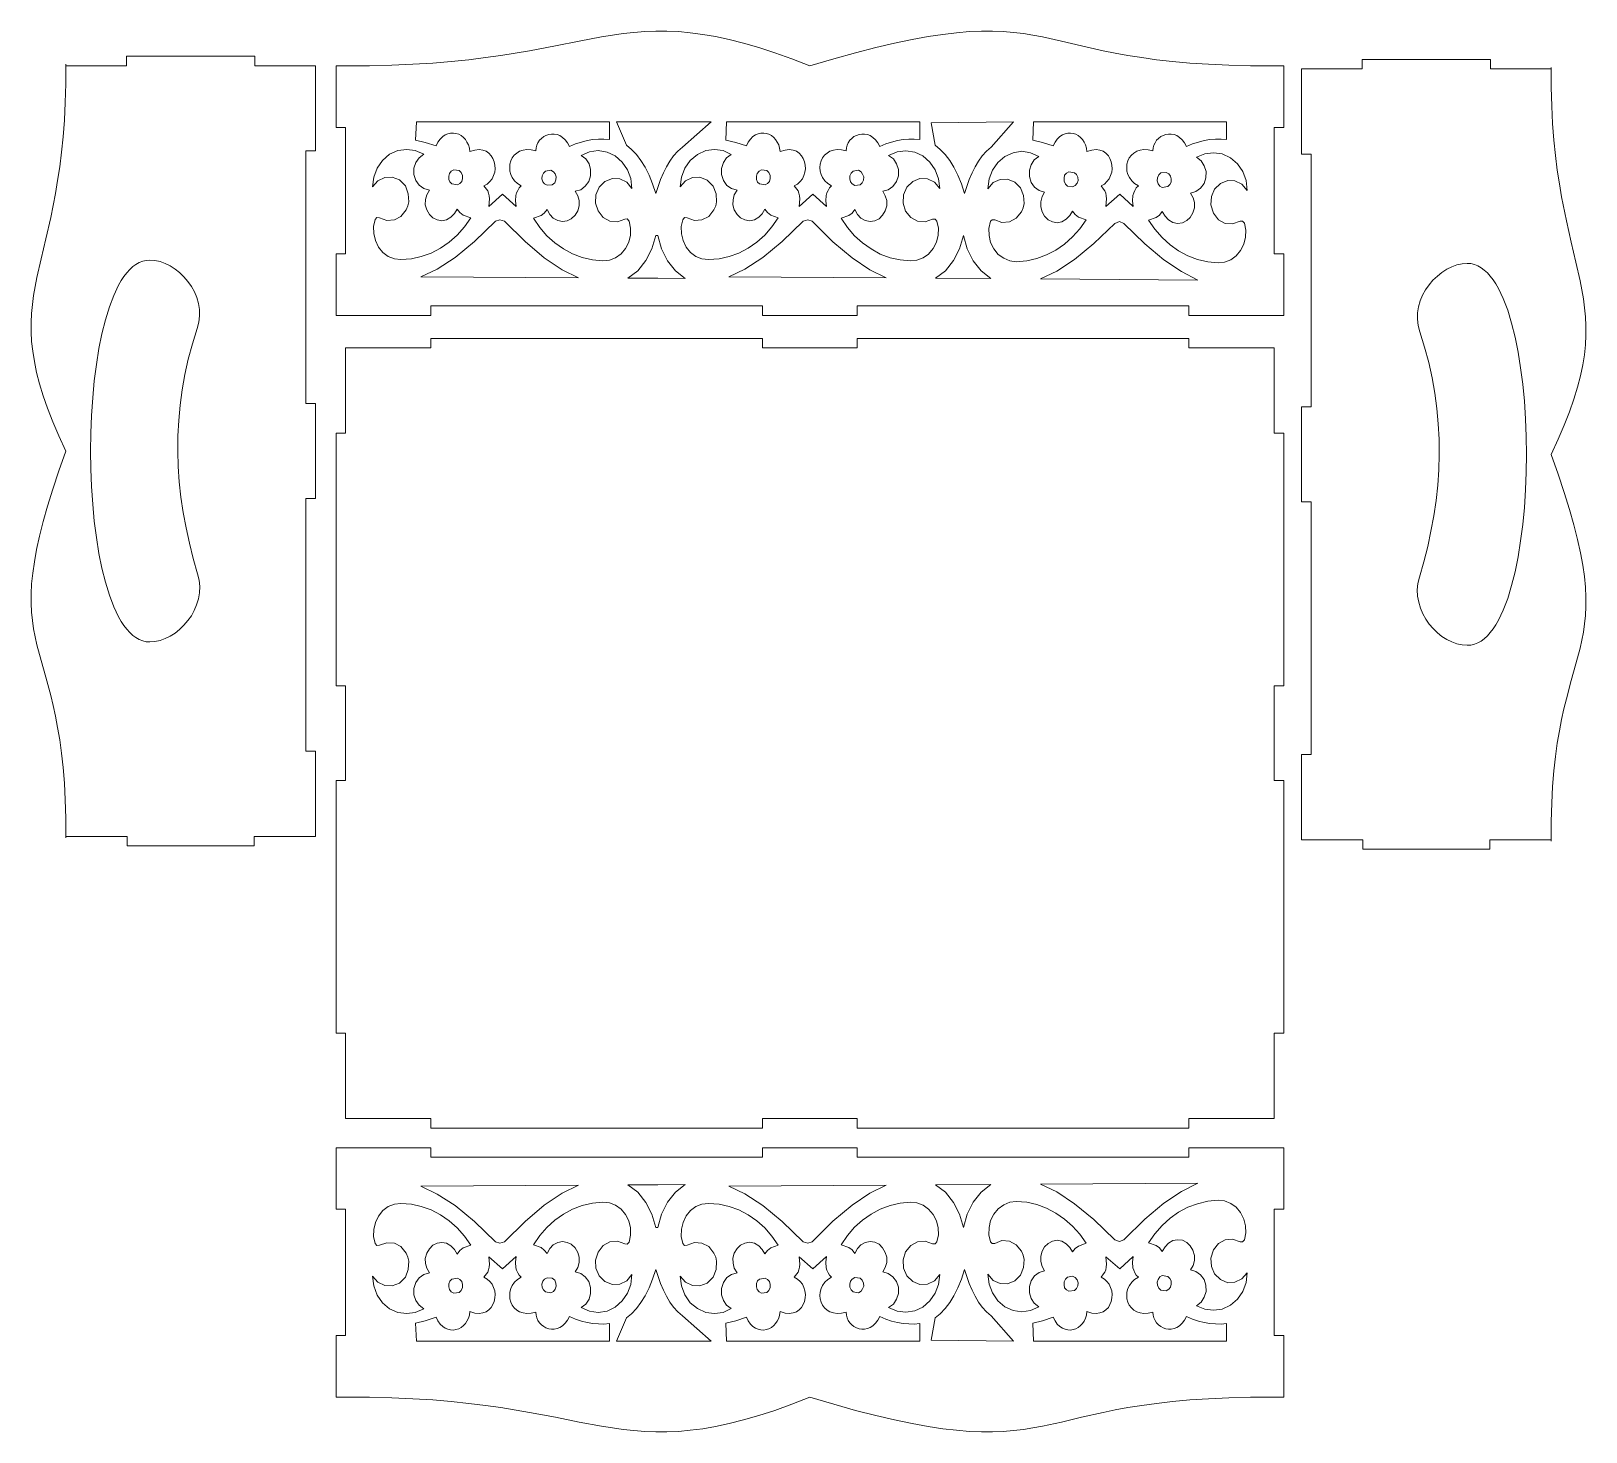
# Model space of a CAD drawing. Header units: inches. Extents: x -3.4 to 3.5, y -2.96 to 3.25.
import ezdxf

# ---------------------------------------------------------------- set-up
doc = ezdxf.new("R2010")
doc.units = ezdxf.units.IN
doc.header["$MEASUREMENT"] = 0
doc.layers.add('Katman 1', color=7, linetype='Continuous')

msp = doc.modelspace()

# ---------------------------------------------------------------- linework, layer by layer
at = {"layer": 'Katman 1', "color": 250, "lineweight": 9}
for points in [[(-0.7715, 3.2373), (-0.7715, 3.2373), (-0.7237, 3.2426), (-0.7237, 3.2426)], [(-0.7237, 3.2426), (-0.7237, 3.2426), (-0.6759, 3.2461), (-0.6759, 3.2461)], [(-0.6759, 3.2461), (-0.6759, 3.2461), (-0.6272, 3.2482), (-0.6272, 3.2482)], [(-0.6272, 3.2482), (-0.6272, 3.2482), (-0.5772, 3.2478), (-0.5772, 3.2478)], [(-0.5772, 3.2478), (-0.5772, 3.2478), (-0.5266, 3.2457), (-0.5266, 3.2457)], [(-0.5266, 3.2457), (-0.5266, 3.2457), (-0.4737, 3.2411), (-0.4737, 3.2411)], [(-0.4737, 3.2411), (-0.4737, 3.2411), (-0.4188, 3.2338), (-0.4188, 3.2338)], [(0.6455, 3.2338), (0.6455, 3.2338), (0.7066, 3.2411), (0.7066, 3.2411)], [(0.7066, 3.2411), (0.7066, 3.2411), (0.7633, 3.2457), (0.7633, 3.2457)], [(0.7633, 3.2457), (0.7633, 3.2457), (0.8162, 3.2478), (0.8162, 3.2478)], [(0.8162, 3.2478), (0.8162, 3.2478), (0.8662, 3.2482), (0.8662, 3.2482)], [(0.8662, 3.2482), (0.8662, 3.2482), (0.9135, 3.2461), (0.9135, 3.2461)], [(0.9135, 3.2461), (0.9135, 3.2461), (0.9586, 3.2426), (0.9586, 3.2426)], [(0.9586, 3.2426), (0.9586, 3.2426), (1.0022, 3.2373), (1.0022, 3.2373)], [(-1.1864, 3.1614), (-1.1864, 3.1614), (-1.0715, 3.1831), (-1.0715, 3.1831)], [(-1.0715, 3.1831), (-1.0715, 3.1831), (-0.9662, 3.2041), (-0.9662, 3.2041)], [(-0.9662, 3.2041), (-0.9662, 3.2041), (-0.867, 3.2226), (-0.867, 3.2226)], [(-0.867, 3.2226), (-0.867, 3.2226), (-0.8188, 3.2307), (-0.8188, 3.2307)], [(-0.8188, 3.2307), (-0.8188, 3.2307), (-0.7715, 3.2373), (-0.7715, 3.2373)], [(-0.4188, 3.2338), (-0.4188, 3.2338), (-0.3615, 3.2237), (-0.3615, 3.2237)], [(-0.3615, 3.2237), (-0.3615, 3.2237), (-0.3012, 3.2107), (-0.3012, 3.2107)], [(-0.3012, 3.2107), (-0.3012, 3.2107), (-0.2374, 3.1946), (-0.2374, 3.1946)], [(-0.2374, 3.1946), (-0.2374, 3.1946), (-0.1703, 3.1754), (-0.1703, 3.1754)], [(-0.1703, 3.1754), (-0.1703, 3.1754), (-0.0992, 3.1523), (-0.0992, 3.1523)], [(0.259, 3.1523), (0.259, 3.1523), (0.349, 3.1754), (0.349, 3.1754)], [(0.349, 3.1754), (0.349, 3.1754), (0.4319, 3.1946), (0.4319, 3.1946)], [(0.4319, 3.1946), (0.4319, 3.1946), (0.5088, 3.2107), (0.5088, 3.2107)], [(0.5088, 3.2107), (0.5088, 3.2107), (0.5799, 3.2237), (0.5799, 3.2237)], [(0.5799, 3.2237), (0.5799, 3.2237), (0.6455, 3.2338), (0.6455, 3.2338)], [(1.0022, 3.2373), (1.0022, 3.2373), (1.0444, 3.2307), (1.0444, 3.2307)], [(1.0444, 3.2307), (1.0444, 3.2307), (1.0864, 3.2226), (1.0864, 3.2226)], [(1.0864, 3.2226), (1.0864, 3.2226), (1.1706, 3.2041), (1.1706, 3.2041)], [(1.1706, 3.2041), (1.1706, 3.2041), (1.2593, 3.1831), (1.2593, 3.1831)], [(1.2593, 3.1831), (1.2593, 3.1831), (1.3562, 3.1614), (1.3562, 3.1614)], [(-3.241, 3.1019), (-3.241, 3.1019), (-3.2414, 3.0141), (-3.2414, 3.0141)], [(-3.241, 3.0949), (-3.241, 3.0949), (-3.241, 3.1019), (-3.241, 3.1019)], [(-2.4039, 3.1369), (-2.4039, 3.1369), (-2.9723, 3.1369), (-2.9723, 3.1369)], [(-2.9723, 3.1369), (-2.9723, 3.1369), (-2.9723, 3.0949), (-2.9723, 3.0949)], [(-2.4039, 3.0949), (-2.4039, 3.0949), (-2.4039, 3.1369), (-2.4039, 3.1369)], [(-1.7964, 3.097), (-1.7964, 3.097), (-1.7029, 3.1009), (-1.7029, 3.1009)], [(-1.7029, 3.1009), (-1.7029, 3.1009), (-1.6151, 3.1065), (-1.6151, 3.1065)], [(-1.6151, 3.1065), (-1.6151, 3.1065), (-1.5329, 3.1134), (-1.5329, 3.1134)], [(-1.5329, 3.1134), (-1.5329, 3.1134), (-1.4551, 3.1215), (-1.4551, 3.1215)], [(-1.4551, 3.1215), (-1.4551, 3.1215), (-1.382, 3.1306), (-1.382, 3.1306)], [(-1.382, 3.1306), (-1.382, 3.1306), (-1.3131, 3.1404), (-1.3131, 3.1404)], [(-1.3131, 3.1404), (-1.3131, 3.1404), (-1.1864, 3.1614), (-1.1864, 3.1614)], [(-0.0992, 3.1523), (-0.0992, 3.1523), (-0.0237, 3.1253), (-0.0237, 3.1253)], [(-0.0237, 3.1253), (-0.0237, 3.1253), (0.0566, 3.0949), (0.0566, 3.0949)], [(0.0566, 3.0949), (0.0566, 3.0949), (0.1617, 3.1253), (0.1617, 3.1253)], [(0.1617, 3.1253), (0.1617, 3.1253), (0.259, 3.1523), (0.259, 3.1523)], [(1.3562, 3.1614), (1.3562, 3.1614), (1.4095, 3.1505), (1.4095, 3.1505)], [(1.4095, 3.1505), (1.4095, 3.1505), (1.4658, 3.1404), (1.4658, 3.1404)], [(1.4658, 3.1404), (1.4658, 3.1404), (1.5266, 3.1306), (1.5266, 3.1306)], [(1.5266, 3.1306), (1.5266, 3.1306), (1.592, 3.1215), (1.592, 3.1215)], [(1.592, 3.1215), (1.592, 3.1215), (1.6633, 3.1134), (1.6633, 3.1134)], [(1.6633, 3.1134), (1.6633, 3.1134), (1.7396, 3.1065), (1.7396, 3.1065)], [(1.7396, 3.1065), (1.7396, 3.1065), (1.8224, 3.1009), (1.8224, 3.1009)], [(1.8224, 3.1009), (1.8224, 3.1009), (1.9124, 3.097), (1.9124, 3.097)], [(2.5043, 3.0802), (2.5043, 3.0802), (2.5043, 3.1222), (2.5043, 3.1222)], [(2.5043, 3.1222), (2.5043, 3.1222), (3.0725, 3.1222), (3.0725, 3.1222)], [(3.0725, 3.1222), (3.0725, 3.1222), (3.0725, 3.0802), (3.0725, 3.0802)], [(-2.9723, 3.0949), (-2.9723, 3.0949), (-3.241, 3.0949), (-3.241, 3.0949)], [(-2.1351, 3.0949), (-2.1351, 3.0949), (-2.4039, 3.0949), (-2.4039, 3.0949)], [(-2.1351, 2.7169), (-2.1351, 2.7169), (-2.1351, 3.0949), (-2.1351, 3.0949)], [(-2.0433, 3.0942), (-2.0433, 3.0942), (-2.0015, 3.0942), (-2.0015, 3.0942)], [(-2.0433, 2.8212), (-2.0433, 2.8212), (-2.0433, 3.0942), (-2.0433, 3.0942)], [(-2.0015, 3.0942), (-2.0015, 3.0942), (-1.8958, 3.0945), (-1.8958, 3.0945)], [(-1.8958, 3.0945), (-1.8958, 3.0945), (-1.7964, 3.097), (-1.7964, 3.097)], [(1.9124, 3.097), (1.9124, 3.097), (2.0093, 3.0945), (2.0093, 3.0945)], [(2.0093, 3.0945), (2.0093, 3.0945), (2.1142, 3.0942), (2.1142, 3.0942)], [(2.1142, 3.0942), (2.1142, 3.0942), (2.1562, 3.0942), (2.1562, 3.0942)], [(2.1562, 3.0942), (2.1562, 3.0942), (2.1562, 2.8212), (2.1562, 2.8212)], [(2.2354, 2.7022), (2.2354, 2.7022), (2.2354, 3.0802), (2.2354, 3.0802)], [(2.2354, 3.0802), (2.2354, 3.0802), (2.5043, 3.0802), (2.5043, 3.0802)], [(3.0725, 3.0802), (3.0725, 3.0802), (3.3412, 3.0802), (3.3412, 3.0802)], [(3.3412, 3.0872), (3.3412, 3.0872), (3.3416, 2.999), (3.3416, 2.999)], [(3.3412, 3.0802), (3.3412, 3.0802), (3.3412, 3.0872), (3.3412, 3.0872)], [(-3.2414, 3.0141), (-3.2414, 3.0141), (-3.2438, 2.9311), (-3.2438, 2.9311)], [(3.3416, 2.999), (3.3416, 2.999), (3.3441, 2.916), (3.3441, 2.916)], [(-3.2438, 2.9311), (-3.2438, 2.9311), (-3.2477, 2.8531), (-3.2477, 2.8531)], [(3.3441, 2.916), (3.3441, 2.916), (3.3479, 2.8384), (3.3479, 2.8384)], [(-3.2477, 2.8531), (-3.2477, 2.8531), (-3.2533, 2.7799), (-3.2533, 2.7799)], [(-1.6875, 2.8464), (-1.6875, 2.8464), (-1.6911, 2.7655), (-1.6911, 2.7655)], [(-0.8317, 2.8464), (-0.8317, 2.8464), (-1.6875, 2.8464), (-1.6875, 2.8464)], [(-0.8321, 2.7684), (-0.8321, 2.7684), (-0.8317, 2.8464), (-0.8317, 2.8464)], [(-0.3815, 2.8464), (-0.3815, 2.8464), (-0.8008, 2.8464), (-0.8008, 2.8464)], [(-0.8008, 2.8464), (-0.8008, 2.8464), (-0.7561, 2.7425), (-0.7561, 2.7425)], [(-0.5088, 2.7344), (-0.5088, 2.7344), (-0.3815, 2.8464), (-0.3815, 2.8464)], [(-0.3126, 2.8464), (-0.3126, 2.8464), (-0.3161, 2.7655), (-0.3161, 2.7655)], [(0.5433, 2.8464), (0.5433, 2.8464), (-0.3126, 2.8464), (-0.3126, 2.8464)], [(0.5433, 2.7684), (0.5433, 2.7684), (0.5433, 2.8464), (0.5433, 2.8464)], [(0.9586, 2.8464), (0.9586, 2.8464), (0.5939, 2.8418), (0.5939, 2.8418)], [(0.5939, 2.8418), (0.5939, 2.8418), (0.6117, 2.7425), (0.6117, 2.7425)], [(0.8595, 2.7344), (0.8595, 2.7344), (0.9586, 2.8464), (0.9586, 2.8464)], [(1.0471, 2.8464), (1.0471, 2.8464), (1.0437, 2.7655), (1.0437, 2.7655)], [(1.9024, 2.8464), (1.9024, 2.8464), (1.0471, 2.8464), (1.0471, 2.8464)], [(1.9024, 2.7684), (1.9024, 2.7684), (1.9024, 2.8464), (1.9024, 2.8464)], [(3.3479, 2.8384), (3.3479, 2.8384), (3.3536, 2.7652), (3.3536, 2.7652)], [(-3.2533, 2.7799), (-3.2533, 2.7799), (-3.2603, 2.7113), (-3.2603, 2.7113)], [(-2.0015, 2.8212), (-2.0015, 2.8212), (-2.0433, 2.8212), (-2.0433, 2.8212)], [(-2.0015, 2.2612), (-2.0015, 2.2612), (-2.0015, 2.8212), (-2.0015, 2.8212)], [(-1.6911, 2.7655), (-1.6911, 2.7655), (-1.648, 2.7551), (-1.648, 2.7551)], [(-1.6004, 2.74), (-1.6004, 2.74), (-1.592, 2.7561), (-1.592, 2.7561)], [(-1.592, 2.7561), (-1.592, 2.7561), (-1.5822, 2.7697), (-1.5822, 2.7697)], [(-1.5822, 2.7697), (-1.5822, 2.7697), (-1.5709, 2.7806), (-1.5709, 2.7806)], [(-1.5709, 2.7806), (-1.5709, 2.7806), (-1.5595, 2.7883), (-1.5595, 2.7883)], [(-1.5595, 2.7883), (-1.5595, 2.7883), (-1.548, 2.7932), (-1.548, 2.7932)], [(-1.548, 2.7932), (-1.548, 2.7932), (-1.536, 2.796), (-1.536, 2.796)], [(-1.536, 2.796), (-1.536, 2.796), (-1.5233, 2.7963), (-1.5233, 2.7963)], [(-1.5233, 2.7963), (-1.5233, 2.7963), (-1.5122, 2.7946), (-1.5122, 2.7946)], [(-1.5122, 2.7946), (-1.5122, 2.7946), (-1.5002, 2.7908), (-1.5002, 2.7908)], [(-1.5002, 2.7908), (-1.5002, 2.7908), (-1.4895, 2.7848), (-1.4895, 2.7848)], [(-1.4895, 2.7848), (-1.4895, 2.7848), (-1.4793, 2.7767), (-1.4793, 2.7767)], [(-1.4793, 2.7767), (-1.4793, 2.7767), (-1.4706, 2.7677), (-1.4706, 2.7677)], [(-1.4706, 2.7677), (-1.4706, 2.7677), (-1.4635, 2.7564), (-1.4635, 2.7564)], [(-1.4635, 2.7564), (-1.4635, 2.7564), (-1.4569, 2.7439), (-1.4569, 2.7439)], [(-1.1488, 2.7537), (-1.1488, 2.7537), (-1.1419, 2.7642), (-1.1419, 2.7642)], [(-1.1419, 2.7642), (-1.1419, 2.7642), (-1.1335, 2.7729), (-1.1335, 2.7729)], [(-1.1335, 2.7729), (-1.1335, 2.7729), (-1.1235, 2.7806), (-1.1235, 2.7806)], [(-1.1235, 2.7806), (-1.1235, 2.7806), (-1.1133, 2.7862), (-1.1133, 2.7862)], [(-1.1133, 2.7862), (-1.1133, 2.7862), (-1.1008, 2.7904), (-1.1008, 2.7904)], [(-1.1008, 2.7904), (-1.1008, 2.7904), (-1.0891, 2.7921), (-1.0891, 2.7921)], [(-1.0891, 2.7921), (-1.0891, 2.7921), (-1.0768, 2.7921), (-1.0768, 2.7921)], [(-1.0768, 2.7921), (-1.0768, 2.7921), (-1.0639, 2.7897), (-1.0639, 2.7897)], [(-1.0639, 2.7897), (-1.0639, 2.7897), (-1.0515, 2.7848), (-1.0515, 2.7848)], [(-1.0515, 2.7848), (-1.0515, 2.7848), (-1.0397, 2.7771), (-1.0397, 2.7771)], [(-1.0397, 2.7771), (-1.0397, 2.7771), (-1.0288, 2.7666), (-1.0288, 2.7666)], [(-1.0288, 2.7666), (-1.0288, 2.7666), (-1.0184, 2.753), (-1.0184, 2.753)], [(-0.9824, 2.7481), (-0.9824, 2.7481), (-0.9564, 2.7564), (-0.9564, 2.7564)], [(-0.9564, 2.7564), (-0.9564, 2.7564), (-0.9308, 2.7628), (-0.9308, 2.7628)], [(-0.9308, 2.7628), (-0.9308, 2.7628), (-0.9057, 2.7673), (-0.9057, 2.7673)], [(-0.9057, 2.7673), (-0.9057, 2.7673), (-0.8808, 2.7694), (-0.8808, 2.7694)], [(-0.8808, 2.7694), (-0.8808, 2.7694), (-0.8564, 2.7697), (-0.8564, 2.7697)], [(-0.8564, 2.7697), (-0.8564, 2.7697), (-0.8321, 2.7684), (-0.8321, 2.7684)], [(-0.3161, 2.7655), (-0.3161, 2.7655), (-0.2726, 2.7551), (-0.2726, 2.7551)], [(-0.2252, 2.74), (-0.2252, 2.74), (-0.217, 2.7561), (-0.217, 2.7561)], [(-0.217, 2.7561), (-0.217, 2.7561), (-0.2068, 2.7697), (-0.2068, 2.7697)], [(-0.2068, 2.7697), (-0.2068, 2.7697), (-0.1959, 2.7806), (-0.1959, 2.7806)], [(-0.1959, 2.7806), (-0.1959, 2.7806), (-0.1843, 2.7883), (-0.1843, 2.7883)], [(-0.1843, 2.7883), (-0.1843, 2.7883), (-0.1726, 2.7932), (-0.1726, 2.7932)], [(-0.1726, 2.7932), (-0.1726, 2.7932), (-0.161, 2.796), (-0.161, 2.796)], [(-0.161, 2.796), (-0.161, 2.796), (-0.1483, 2.7963), (-0.1483, 2.7963)], [(-0.1483, 2.7963), (-0.1483, 2.7963), (-0.137, 2.7946), (-0.137, 2.7946)], [(-0.137, 2.7946), (-0.137, 2.7946), (-0.1252, 2.7908), (-0.1252, 2.7908)], [(-0.1252, 2.7908), (-0.1252, 2.7908), (-0.1143, 2.7848), (-0.1143, 2.7848)], [(-0.1143, 2.7848), (-0.1143, 2.7848), (-0.1039, 2.7767), (-0.1039, 2.7767)], [(-0.1039, 2.7767), (-0.1039, 2.7767), (-0.0957, 2.7677), (-0.0957, 2.7677)], [(-0.0957, 2.7677), (-0.0957, 2.7677), (-0.0881, 2.7564), (-0.0881, 2.7564)], [(-0.0881, 2.7564), (-0.0881, 2.7564), (-0.0819, 2.7439), (-0.0819, 2.7439)], [(0.2264, 2.7537), (0.2264, 2.7537), (0.233, 2.7642), (0.233, 2.7642)], [(0.233, 2.7642), (0.233, 2.7642), (0.2415, 2.7729), (0.2415, 2.7729)], [(0.2415, 2.7729), (0.2415, 2.7729), (0.2517, 2.7806), (0.2517, 2.7806)], [(0.2517, 2.7806), (0.2517, 2.7806), (0.2621, 2.7862), (0.2621, 2.7862)], [(0.2621, 2.7862), (0.2621, 2.7862), (0.2741, 2.7904), (0.2741, 2.7904)], [(0.2741, 2.7904), (0.2741, 2.7904), (0.2861, 2.7921), (0.2861, 2.7921)], [(0.2861, 2.7921), (0.2861, 2.7921), (0.2984, 2.7921), (0.2984, 2.7921)], [(0.2984, 2.7921), (0.2984, 2.7921), (0.3115, 2.7897), (0.3115, 2.7897)], [(0.3115, 2.7897), (0.3115, 2.7897), (0.3235, 2.7848), (0.3235, 2.7848)], [(0.3235, 2.7848), (0.3235, 2.7848), (0.3353, 2.7771), (0.3353, 2.7771)], [(0.3353, 2.7771), (0.3353, 2.7771), (0.3466, 2.7666), (0.3466, 2.7666)], [(0.3466, 2.7666), (0.3466, 2.7666), (0.3566, 2.753), (0.3566, 2.753)], [(0.393, 2.7481), (0.393, 2.7481), (0.4186, 2.7564), (0.4186, 2.7564)], [(0.4186, 2.7564), (0.4186, 2.7564), (0.4446, 2.7628), (0.4446, 2.7628)], [(0.4446, 2.7628), (0.4446, 2.7628), (0.4693, 2.7673), (0.4693, 2.7673)], [(0.4693, 2.7673), (0.4693, 2.7673), (0.4946, 2.7694), (0.4946, 2.7694)], [(0.4946, 2.7694), (0.4946, 2.7694), (0.5188, 2.7697), (0.5188, 2.7697)], [(0.5188, 2.7697), (0.5188, 2.7697), (0.5433, 2.7684), (0.5433, 2.7684)], [(1.0437, 2.7655), (1.0437, 2.7655), (1.0868, 2.7551), (1.0868, 2.7551)], [(1.1344, 2.74), (1.1344, 2.74), (1.1426, 2.7561), (1.1426, 2.7561)], [(1.1426, 2.7561), (1.1426, 2.7561), (1.1526, 2.7697), (1.1526, 2.7697)], [(1.1526, 2.7697), (1.1526, 2.7697), (1.1637, 2.7806), (1.1637, 2.7806)], [(1.1637, 2.7806), (1.1637, 2.7806), (1.1751, 2.7883), (1.1751, 2.7883)], [(1.1751, 2.7883), (1.1751, 2.7883), (1.1869, 2.7932), (1.1869, 2.7932)], [(1.1869, 2.7932), (1.1869, 2.7932), (1.1986, 2.796), (1.1986, 2.796)], [(1.1986, 2.796), (1.1986, 2.796), (1.2113, 2.7963), (1.2113, 2.7963)], [(1.2113, 2.7963), (1.2113, 2.7963), (1.2226, 2.7946), (1.2226, 2.7946)], [(1.2226, 2.7946), (1.2226, 2.7946), (1.2344, 2.7908), (1.2344, 2.7908)], [(1.2344, 2.7908), (1.2344, 2.7908), (1.2453, 2.7848), (1.2453, 2.7848)], [(1.2453, 2.7848), (1.2453, 2.7848), (1.2553, 2.7767), (1.2553, 2.7767)], [(1.2553, 2.7767), (1.2553, 2.7767), (1.2642, 2.7677), (1.2642, 2.7677)], [(1.2642, 2.7677), (1.2642, 2.7677), (1.2713, 2.7564), (1.2713, 2.7564)], [(1.2713, 2.7564), (1.2713, 2.7564), (1.278, 2.7439), (1.278, 2.7439)], [(1.5858, 2.7537), (1.5858, 2.7537), (1.5924, 2.7642), (1.5924, 2.7642)], [(1.5924, 2.7642), (1.5924, 2.7642), (1.6013, 2.7729), (1.6013, 2.7729)], [(1.6013, 2.7729), (1.6013, 2.7729), (1.6113, 2.7806), (1.6113, 2.7806)], [(1.6113, 2.7806), (1.6113, 2.7806), (1.6215, 2.7862), (1.6215, 2.7862)], [(1.6215, 2.7862), (1.6215, 2.7862), (1.6338, 2.7904), (1.6338, 2.7904)], [(1.6338, 2.7904), (1.6338, 2.7904), (1.6455, 2.7921), (1.6455, 2.7921)], [(1.6455, 2.7921), (1.6455, 2.7921), (1.6575, 2.7921), (1.6575, 2.7921)], [(1.6575, 2.7921), (1.6575, 2.7921), (1.6709, 2.7897), (1.6709, 2.7897)], [(1.6709, 2.7897), (1.6709, 2.7897), (1.6831, 2.7848), (1.6831, 2.7848)], [(1.6831, 2.7848), (1.6831, 2.7848), (1.6949, 2.7771), (1.6949, 2.7771)], [(1.6949, 2.7771), (1.6949, 2.7771), (1.706, 2.7666), (1.706, 2.7666)], [(1.706, 2.7666), (1.706, 2.7666), (1.7162, 2.753), (1.7162, 2.753)], [(1.7524, 2.7481), (1.7524, 2.7481), (1.7782, 2.7564), (1.7782, 2.7564)], [(1.7782, 2.7564), (1.7782, 2.7564), (1.8038, 2.7628), (1.8038, 2.7628)], [(1.8038, 2.7628), (1.8038, 2.7628), (1.8291, 2.7673), (1.8291, 2.7673)], [(1.8291, 2.7673), (1.8291, 2.7673), (1.8538, 2.7694), (1.8538, 2.7694)], [(1.8538, 2.7694), (1.8538, 2.7694), (1.8784, 2.7697), (1.8784, 2.7697)], [(1.8784, 2.7697), (1.8784, 2.7697), (1.9024, 2.7684), (1.9024, 2.7684)], [(2.1562, 2.8212), (2.1562, 2.8212), (2.1142, 2.8212), (2.1142, 2.8212)], [(2.1142, 2.8212), (2.1142, 2.8212), (2.1142, 2.2612), (2.1142, 2.2612)], [(3.3536, 2.7652), (3.3536, 2.7652), (3.3605, 2.6966), (3.3605, 2.6966)], [(-3.2603, 2.7113), (-3.2603, 2.7113), (-3.2683, 2.6466), (-3.2683, 2.6466)], [(-2.1771, 1.597), (-2.1771, 1.597), (-2.1771, 2.7169), (-2.1771, 2.7169)], [(-2.1771, 2.7169), (-2.1771, 2.7169), (-2.1351, 2.7169), (-2.1351, 2.7169)], [(-1.8378, 2.6753), (-1.8378, 2.6753), (-1.8062, 2.7022), (-1.8062, 2.7022)], [(-1.8062, 2.7022), (-1.8062, 2.7022), (-1.7693, 2.7183), (-1.7693, 2.7183)], [(-1.7693, 2.7183), (-1.7693, 2.7183), (-1.7302, 2.7236), (-1.7302, 2.7236)], [(-1.7302, 2.7236), (-1.7302, 2.7236), (-1.6924, 2.7183), (-1.6924, 2.7183)], [(-1.6924, 2.7183), (-1.6924, 2.7183), (-1.6551, 2.7022), (-1.6551, 2.7022)], [(-1.6551, 2.7022), (-1.6551, 2.7022), (-1.676, 2.6868), (-1.676, 2.6868)], [(-1.648, 2.7551), (-1.648, 2.7551), (-1.6004, 2.74), (-1.6004, 2.74)], [(-1.4569, 2.7439), (-1.4569, 2.7439), (-1.4526, 2.7299), (-1.4526, 2.7299)], [(-1.4526, 2.7299), (-1.4526, 2.7299), (-1.4506, 2.7152), (-1.4506, 2.7152)], [(-1.4506, 2.7152), (-1.4506, 2.7152), (-1.4293, 2.7211), (-1.4293, 2.7211)], [(-1.4293, 2.7211), (-1.4293, 2.7211), (-1.41, 2.7229), (-1.41, 2.7229)], [(-1.41, 2.7229), (-1.41, 2.7229), (-1.3933, 2.7208), (-1.3933, 2.7208)], [(-1.3933, 2.7208), (-1.3933, 2.7208), (-1.3788, 2.7155), (-1.3788, 2.7155)], [(-1.3788, 2.7155), (-1.3788, 2.7155), (-1.3666, 2.7068), (-1.3666, 2.7068)], [(-1.3666, 2.7068), (-1.3666, 2.7068), (-1.3557, 2.6959), (-1.3557, 2.6959)], [(-1.3557, 2.6959), (-1.3557, 2.6959), (-1.3486, 2.6833), (-1.3486, 2.6833)], [(-1.2633, 2.6858), (-1.2633, 2.6858), (-1.254, 2.6977), (-1.254, 2.6977)], [(-1.254, 2.6977), (-1.254, 2.6977), (-1.2431, 2.7078), (-1.2431, 2.7078)], [(-1.2431, 2.7078), (-1.2431, 2.7078), (-1.2302, 2.7159), (-1.2302, 2.7159)], [(-1.2302, 2.7159), (-1.2302, 2.7159), (-1.2151, 2.7208), (-1.2151, 2.7208)], [(-1.2151, 2.7208), (-1.2151, 2.7208), (-1.1982, 2.7232), (-1.1982, 2.7232)], [(-1.1982, 2.7232), (-1.1982, 2.7232), (-1.1791, 2.7222), (-1.1791, 2.7222)], [(-1.1791, 2.7222), (-1.1791, 2.7222), (-1.1584, 2.7173), (-1.1584, 2.7173)], [(-1.1584, 2.7173), (-1.1584, 2.7173), (-1.1568, 2.7306), (-1.1568, 2.7306)], [(-1.1568, 2.7306), (-1.1568, 2.7306), (-1.1542, 2.7425), (-1.1542, 2.7425)], [(-1.1542, 2.7425), (-1.1542, 2.7425), (-1.1488, 2.7537), (-1.1488, 2.7537)], [(-1.0184, 2.753), (-1.0184, 2.753), (-1.0088, 2.7365), (-1.0088, 2.7365)], [(-1.0088, 2.7365), (-1.0088, 2.7365), (-0.9824, 2.7481), (-0.9824, 2.7481)], [(-0.9206, 2.7131), (-0.9206, 2.7131), (-0.9573, 2.6966), (-0.9573, 2.6966)], [(-0.9573, 2.6966), (-0.9573, 2.6966), (-0.9366, 2.6819), (-0.9366, 2.6819)], [(-0.8824, 2.7183), (-0.8824, 2.7183), (-0.9206, 2.7131), (-0.9206, 2.7131)], [(-0.8426, 2.712), (-0.8426, 2.712), (-0.8824, 2.7183), (-0.8824, 2.7183)], [(-0.807, 2.6956), (-0.807, 2.6956), (-0.8426, 2.712), (-0.8426, 2.712)], [(-0.775, 2.6679), (-0.775, 2.6679), (-0.807, 2.6956), (-0.807, 2.6956)], [(-0.7561, 2.7425), (-0.7561, 2.7425), (-0.7337, 2.7239), (-0.7337, 2.7239)], [(-0.7337, 2.7239), (-0.7337, 2.7239), (-0.7126, 2.7015), (-0.7126, 2.7015)], [(-0.7126, 2.7015), (-0.7126, 2.7015), (-0.6926, 2.6749), (-0.6926, 2.6749)], [(-0.5644, 2.6721), (-0.5644, 2.6721), (-0.5477, 2.6956), (-0.5477, 2.6956)], [(-0.5477, 2.6956), (-0.5477, 2.6956), (-0.529, 2.7166), (-0.529, 2.7166)], [(-0.529, 2.7166), (-0.529, 2.7166), (-0.5088, 2.7344), (-0.5088, 2.7344)], [(-0.4741, 2.6753), (-0.4741, 2.6753), (-0.4424, 2.7019), (-0.4424, 2.7019)], [(-0.4424, 2.7019), (-0.4424, 2.7019), (-0.405, 2.7183), (-0.405, 2.7183)], [(-0.405, 2.7183), (-0.405, 2.7183), (-0.3668, 2.7232), (-0.3668, 2.7232)], [(-0.3668, 2.7232), (-0.3668, 2.7232), (-0.3288, 2.7183), (-0.3288, 2.7183)], [(-0.3288, 2.7183), (-0.3288, 2.7183), (-0.2919, 2.7019), (-0.2919, 2.7019)], [(-0.2919, 2.7019), (-0.2919, 2.7019), (-0.3126, 2.6865), (-0.3126, 2.6865)], [(-0.2726, 2.7551), (-0.2726, 2.7551), (-0.2252, 2.74), (-0.2252, 2.74)], [(-0.0819, 2.7439), (-0.0819, 2.7439), (-0.0777, 2.7299), (-0.0777, 2.7299)], [(-0.0777, 2.7299), (-0.0777, 2.7299), (-0.0757, 2.7152), (-0.0757, 2.7152)], [(-0.0757, 2.7152), (-0.0757, 2.7152), (-0.0537, 2.7211), (-0.0537, 2.7211)], [(-0.0537, 2.7211), (-0.0537, 2.7211), (-0.035, 2.7229), (-0.035, 2.7229)], [(-0.035, 2.7229), (-0.035, 2.7229), (-0.0181, 2.7208), (-0.0181, 2.7208)], [(-0.0181, 2.7208), (-0.0181, 2.7208), (-0.0034, 2.7155), (-0.0034, 2.7155)], [(-0.0034, 2.7155), (-0.0034, 2.7155), (0.0086, 2.7068), (0.0086, 2.7068)], [(0.0086, 2.7068), (0.0086, 2.7068), (0.0192, 2.6959), (0.0192, 2.6959)], [(0.0192, 2.6959), (0.0192, 2.6959), (0.0266, 2.6833), (0.0266, 2.6833)], [(0.1121, 2.6858), (0.1121, 2.6858), (0.1212, 2.6977), (0.1212, 2.6977)], [(0.1212, 2.6977), (0.1212, 2.6977), (0.1321, 2.7078), (0.1321, 2.7078)], [(0.1321, 2.7078), (0.1321, 2.7078), (0.1452, 2.7159), (0.1452, 2.7159)], [(0.1452, 2.7159), (0.1452, 2.7159), (0.1604, 2.7208), (0.1604, 2.7208)], [(0.1604, 2.7208), (0.1604, 2.7208), (0.1772, 2.7232), (0.1772, 2.7232)], [(0.1772, 2.7232), (0.1772, 2.7232), (0.1964, 2.7222), (0.1964, 2.7222)], [(0.1964, 2.7222), (0.1964, 2.7222), (0.2168, 2.7173), (0.2168, 2.7173)], [(0.2168, 2.7173), (0.2168, 2.7173), (0.2181, 2.7306), (0.2181, 2.7306)], [(0.2181, 2.7306), (0.2181, 2.7306), (0.2208, 2.7425), (0.2208, 2.7425)], [(0.2208, 2.7425), (0.2208, 2.7425), (0.2264, 2.7537), (0.2264, 2.7537)], [(0.3566, 2.753), (0.3566, 2.753), (0.3661, 2.7365), (0.3661, 2.7365)], [(0.3661, 2.7365), (0.3661, 2.7365), (0.393, 2.7481), (0.393, 2.7481)], [(0.4433, 2.7127), (0.4433, 2.7127), (0.4053, 2.6966), (0.4053, 2.6966)], [(0.4053, 2.6966), (0.4053, 2.6966), (0.4266, 2.6816), (0.4266, 2.6816)], [(0.4819, 2.7179), (0.4819, 2.7179), (0.4433, 2.7127), (0.4433, 2.7127)], [(0.5206, 2.7117), (0.5206, 2.7117), (0.4819, 2.7179), (0.4819, 2.7179)], [(0.5566, 2.6952), (0.5566, 2.6952), (0.5206, 2.7117), (0.5206, 2.7117)], [(0.5882, 2.6676), (0.5882, 2.6676), (0.5566, 2.6952), (0.5566, 2.6952)], [(0.6117, 2.7425), (0.6117, 2.7425), (0.6342, 2.7239), (0.6342, 2.7239)], [(0.6342, 2.7239), (0.6342, 2.7239), (0.6559, 2.7015), (0.6559, 2.7015)], [(0.6559, 2.7015), (0.6559, 2.7015), (0.6757, 2.6749), (0.6757, 2.6749)], [(0.8037, 2.6721), (0.8037, 2.6721), (0.8204, 2.6956), (0.8204, 2.6956)], [(0.8204, 2.6956), (0.8204, 2.6956), (0.8393, 2.7166), (0.8393, 2.7166)], [(0.8393, 2.7166), (0.8393, 2.7166), (0.8595, 2.7344), (0.8595, 2.7344)], [(0.8893, 2.6665), (0.8893, 2.6665), (0.9208, 2.6928), (0.9208, 2.6928)], [(0.9208, 2.6928), (0.9208, 2.6928), (0.9573, 2.7092), (0.9573, 2.7092)], [(0.9573, 2.7092), (0.9573, 2.7092), (0.9962, 2.7155), (0.9962, 2.7155)], [(0.9962, 2.7155), (0.9962, 2.7155), (1.0344, 2.7092), (1.0344, 2.7092)], [(1.0344, 2.7092), (1.0344, 2.7092), (1.0711, 2.6928), (1.0711, 2.6928)], [(1.0711, 2.6928), (1.0711, 2.6928), (1.0504, 2.6774), (1.0504, 2.6774)], [(1.0868, 2.7551), (1.0868, 2.7551), (1.1344, 2.74), (1.1344, 2.74)], [(1.278, 2.7439), (1.278, 2.7439), (1.282, 2.7299), (1.282, 2.7299)], [(1.282, 2.7299), (1.282, 2.7299), (1.2842, 2.7152), (1.2842, 2.7152)], [(1.2842, 2.7152), (1.2842, 2.7152), (1.3055, 2.7211), (1.3055, 2.7211)], [(1.3055, 2.7211), (1.3055, 2.7211), (1.3242, 2.7229), (1.3242, 2.7229)], [(1.3242, 2.7229), (1.3242, 2.7229), (1.3411, 2.7208), (1.3411, 2.7208)], [(1.3411, 2.7208), (1.3411, 2.7208), (1.356, 2.7155), (1.356, 2.7155)], [(1.356, 2.7155), (1.356, 2.7155), (1.3682, 2.7068), (1.3682, 2.7068)], [(1.3682, 2.7068), (1.3682, 2.7068), (1.3789, 2.6959), (1.3789, 2.6959)], [(1.3789, 2.6959), (1.3789, 2.6959), (1.386, 2.6833), (1.386, 2.6833)], [(1.4713, 2.6858), (1.4713, 2.6858), (1.4809, 2.6977), (1.4809, 2.6977)], [(1.4809, 2.6977), (1.4809, 2.6977), (1.4913, 2.7078), (1.4913, 2.7078)], [(1.4913, 2.7078), (1.4913, 2.7078), (1.5046, 2.7159), (1.5046, 2.7159)], [(1.5046, 2.7159), (1.5046, 2.7159), (1.5198, 2.7208), (1.5198, 2.7208)], [(1.5198, 2.7208), (1.5198, 2.7208), (1.5364, 2.7232), (1.5364, 2.7232)], [(1.5364, 2.7232), (1.5364, 2.7232), (1.5558, 2.7222), (1.5558, 2.7222)], [(1.5558, 2.7222), (1.5558, 2.7222), (1.576, 2.7173), (1.576, 2.7173)], [(1.576, 2.7173), (1.576, 2.7173), (1.5778, 2.7306), (1.5778, 2.7306)], [(1.5778, 2.7306), (1.5778, 2.7306), (1.5807, 2.7425), (1.5807, 2.7425)], [(1.5807, 2.7425), (1.5807, 2.7425), (1.5858, 2.7537), (1.5858, 2.7537)], [(1.7162, 2.753), (1.7162, 2.753), (1.7255, 2.7365), (1.7255, 2.7365)], [(1.7255, 2.7365), (1.7255, 2.7365), (1.7524, 2.7481), (1.7524, 2.7481)], [(1.8062, 2.704), (1.8062, 2.704), (1.7696, 2.6889), (1.7696, 2.6889)], [(1.7696, 2.6889), (1.7696, 2.6889), (1.7896, 2.6725), (1.7896, 2.6725)], [(1.8449, 2.7089), (1.8449, 2.7089), (1.8062, 2.704), (1.8062, 2.704)], [(1.8831, 2.704), (1.8831, 2.704), (1.8449, 2.7089), (1.8449, 2.7089)], [(1.9198, 2.6865), (1.9198, 2.6865), (1.8831, 2.704), (1.8831, 2.704)], [(2.2774, 2.7022), (2.2774, 2.7022), (2.2354, 2.7022), (2.2354, 2.7022)], [(2.2774, 1.5823), (2.2774, 1.5823), (2.2774, 2.7022), (2.2774, 2.7022)], [(3.3605, 2.6966), (3.3605, 2.6966), (3.3685, 2.6319), (3.3685, 2.6319)], [(-3.2683, 2.6466), (-3.2683, 2.6466), (-3.2774, 2.5857), (-3.2774, 2.5857)], [(-1.8762, 2.6011), (-1.8762, 2.6011), (-1.8611, 2.6413), (-1.8611, 2.6413)], [(-1.8611, 2.6413), (-1.8611, 2.6413), (-1.8378, 2.6753), (-1.8378, 2.6753)], [(-1.6906, 2.6655), (-1.6906, 2.6655), (-1.6991, 2.6403), (-1.6991, 2.6403)], [(-1.6991, 2.6403), (-1.6991, 2.6403), (-1.6991, 2.6123), (-1.6991, 2.6123)], [(-1.676, 2.6868), (-1.676, 2.6868), (-1.6906, 2.6655), (-1.6906, 2.6655)], [(-1.5409, 2.6175), (-1.5409, 2.6175), (-1.5329, 2.6273), (-1.5329, 2.6273)], [(-1.5329, 2.6273), (-1.5329, 2.6273), (-1.5215, 2.634), (-1.5215, 2.634)], [(-1.5215, 2.634), (-1.5215, 2.634), (-1.4986, 2.6298), (-1.4986, 2.6298)], [(-1.4986, 2.6298), (-1.4986, 2.6298), (-1.4891, 2.6214), (-1.4891, 2.6214)], [(-1.4891, 2.6214), (-1.4891, 2.6214), (-1.4831, 2.6084), (-1.4831, 2.6084)], [(-1.3486, 2.6833), (-1.3486, 2.6833), (-1.3431, 2.6693), (-1.3431, 2.6693)], [(-1.3406, 2.6228), (-1.3406, 2.6228), (-1.3457, 2.6077), (-1.3457, 2.6077)], [(-1.3431, 2.6693), (-1.3431, 2.6693), (-1.34, 2.6539), (-1.34, 2.6539)], [(-1.3391, 2.6382), (-1.3391, 2.6382), (-1.3406, 2.6228), (-1.3406, 2.6228)], [(-1.34, 2.6539), (-1.34, 2.6539), (-1.3391, 2.6382), (-1.3391, 2.6382)], [(-1.2742, 2.6431), (-1.2742, 2.6431), (-1.2731, 2.6581), (-1.2731, 2.6581)], [(-1.2735, 2.6281), (-1.2735, 2.6281), (-1.2742, 2.6431), (-1.2742, 2.6431)], [(-1.2693, 2.6129), (-1.2693, 2.6129), (-1.2735, 2.6281), (-1.2735, 2.6281)], [(-1.2731, 2.6581), (-1.2731, 2.6581), (-1.2693, 2.6725), (-1.2693, 2.6725)], [(-1.2693, 2.6725), (-1.2693, 2.6725), (-1.2633, 2.6858), (-1.2633, 2.6858)], [(-1.1244, 2.6186), (-1.1244, 2.6186), (-1.1304, 2.6074), (-1.1304, 2.6074)], [(-1.1155, 2.6273), (-1.1155, 2.6273), (-1.1244, 2.6186), (-1.1244, 2.6186)], [(-1.0922, 2.6315), (-1.0922, 2.6315), (-1.1155, 2.6273), (-1.1155, 2.6273)], [(-1.0806, 2.6249), (-1.0806, 2.6249), (-1.0922, 2.6315), (-1.0922, 2.6315)], [(-1.0728, 2.6151), (-1.0728, 2.6151), (-1.0806, 2.6249), (-1.0806, 2.6249)], [(-0.9366, 2.6819), (-0.9366, 2.6819), (-0.9224, 2.6602), (-0.9224, 2.6602)], [(-0.9224, 2.6602), (-0.9224, 2.6602), (-0.9153, 2.635), (-0.9153, 2.635)], [(-0.9153, 2.635), (-0.9153, 2.635), (-0.9153, 2.6074), (-0.9153, 2.6074)], [(-0.7521, 2.634), (-0.7521, 2.634), (-0.775, 2.6679), (-0.775, 2.6679)], [(-0.7375, 2.5944), (-0.7375, 2.5944), (-0.7521, 2.634), (-0.7521, 2.634)], [(-0.6926, 2.6749), (-0.6926, 2.6749), (-0.6735, 2.6445), (-0.6735, 2.6445)], [(-0.6735, 2.6445), (-0.6735, 2.6445), (-0.6561, 2.6098), (-0.6561, 2.6098)], [(-0.6052, 2.5902), (-0.6052, 2.5902), (-0.5932, 2.6193), (-0.5932, 2.6193)], [(-0.5932, 2.6193), (-0.5932, 2.6193), (-0.5795, 2.6469), (-0.5795, 2.6469)], [(-0.5795, 2.6469), (-0.5795, 2.6469), (-0.5644, 2.6721), (-0.5644, 2.6721)], [(-0.5132, 2.6007), (-0.5132, 2.6007), (-0.4977, 2.6409), (-0.4977, 2.6409)], [(-0.4977, 2.6409), (-0.4977, 2.6409), (-0.4741, 2.6753), (-0.4741, 2.6753)], [(-0.3272, 2.6651), (-0.3272, 2.6651), (-0.3352, 2.6399), (-0.3352, 2.6399)], [(-0.3352, 2.6399), (-0.3352, 2.6399), (-0.3352, 2.6119), (-0.3352, 2.6119)], [(-0.3126, 2.6865), (-0.3126, 2.6865), (-0.3272, 2.6651), (-0.3272, 2.6651)], [(-0.1772, 2.6172), (-0.1772, 2.6172), (-0.169, 2.627), (-0.169, 2.627)], [(-0.169, 2.627), (-0.169, 2.627), (-0.1581, 2.6336), (-0.1581, 2.6336)], [(-0.1581, 2.6336), (-0.1581, 2.6336), (-0.135, 2.6298), (-0.135, 2.6298)], [(-0.135, 2.6298), (-0.135, 2.6298), (-0.1257, 2.621), (-0.1257, 2.621)], [(-0.1257, 2.621), (-0.1257, 2.621), (-0.1197, 2.6084), (-0.1197, 2.6084)], [(0.0266, 2.6833), (0.0266, 2.6833), (0.0319, 2.6693), (0.0319, 2.6693)], [(0.0343, 2.6228), (0.0343, 2.6228), (0.0299, 2.6077), (0.0299, 2.6077)], [(0.0319, 2.6693), (0.0319, 2.6693), (0.035, 2.6539), (0.035, 2.6539)], [(0.0361, 2.6382), (0.0361, 2.6382), (0.0343, 2.6228), (0.0343, 2.6228)], [(0.035, 2.6539), (0.035, 2.6539), (0.0361, 2.6382), (0.0361, 2.6382)], [(0.1008, 2.6431), (0.1008, 2.6431), (0.1019, 2.6581), (0.1019, 2.6581)], [(0.1015, 2.6281), (0.1015, 2.6281), (0.1008, 2.6431), (0.1008, 2.6431)], [(0.1059, 2.6129), (0.1059, 2.6129), (0.1015, 2.6281), (0.1015, 2.6281)], [(0.1019, 2.6581), (0.1019, 2.6581), (0.1059, 2.6725), (0.1059, 2.6725)], [(0.1059, 2.6725), (0.1059, 2.6725), (0.1121, 2.6858), (0.1121, 2.6858)], [(0.2388, 2.6186), (0.2388, 2.6186), (0.2335, 2.607), (0.2335, 2.607)], [(0.2477, 2.627), (0.2477, 2.627), (0.2388, 2.6186), (0.2388, 2.6186)], [(0.2715, 2.6312), (0.2715, 2.6312), (0.2477, 2.627), (0.2477, 2.627)], [(0.283, 2.6245), (0.283, 2.6245), (0.2715, 2.6312), (0.2715, 2.6312)], [(0.2901, 2.6147), (0.2901, 2.6147), (0.283, 2.6245), (0.283, 2.6245)], [(0.4266, 2.6816), (0.4266, 2.6816), (0.4406, 2.6599), (0.4406, 2.6599)], [(0.4406, 2.6599), (0.4406, 2.6599), (0.4484, 2.635), (0.4484, 2.635)], [(0.4484, 2.635), (0.4484, 2.635), (0.4484, 2.607), (0.4484, 2.607)], [(0.6117, 2.6336), (0.6117, 2.6336), (0.5882, 2.6676), (0.5882, 2.6676)], [(0.6264, 2.5941), (0.6264, 2.5941), (0.6117, 2.6336), (0.6117, 2.6336)], [(0.6757, 2.6749), (0.6757, 2.6749), (0.6944, 2.6445), (0.6944, 2.6445)], [(0.6944, 2.6445), (0.6944, 2.6445), (0.7119, 2.6098), (0.7119, 2.6098)], [(0.7626, 2.5902), (0.7626, 2.5902), (0.7753, 2.6193), (0.7753, 2.6193)], [(0.7753, 2.6193), (0.7753, 2.6193), (0.7886, 2.6469), (0.7886, 2.6469)], [(0.7886, 2.6469), (0.7886, 2.6469), (0.8037, 2.6721), (0.8037, 2.6721)], [(0.8502, 2.593), (0.8502, 2.593), (0.8653, 2.6322), (0.8653, 2.6322)], [(0.8653, 2.6322), (0.8653, 2.6322), (0.8893, 2.6665), (0.8893, 2.6665)], [(1.0362, 2.656), (1.0362, 2.656), (1.0291, 2.6312), (1.0291, 2.6312)], [(1.0291, 2.6312), (1.0291, 2.6312), (1.0291, 2.6032), (1.0291, 2.6032)], [(1.0504, 2.6774), (1.0504, 2.6774), (1.0362, 2.656), (1.0362, 2.656)], [(1.194, 2.6182), (1.194, 2.6182), (1.2044, 2.6245), (1.2044, 2.6245)], [(1.2044, 2.6245), (1.2044, 2.6245), (1.2293, 2.6207), (1.2293, 2.6207)], [(1.2293, 2.6207), (1.2293, 2.6207), (1.238, 2.6119), (1.238, 2.6119)], [(1.386, 2.6833), (1.386, 2.6833), (1.3911, 2.6693), (1.3911, 2.6693)], [(1.3942, 2.6228), (1.3942, 2.6228), (1.3891, 2.6077), (1.3891, 2.6077)], [(1.3911, 2.6693), (1.3911, 2.6693), (1.3949, 2.6539), (1.3949, 2.6539)], [(1.3958, 2.6382), (1.3958, 2.6382), (1.3942, 2.6228), (1.3942, 2.6228)], [(1.3949, 2.6539), (1.3949, 2.6539), (1.3958, 2.6382), (1.3958, 2.6382)], [(1.4604, 2.6431), (1.4604, 2.6431), (1.4615, 2.6581), (1.4615, 2.6581)], [(1.4611, 2.6281), (1.4611, 2.6281), (1.4604, 2.6431), (1.4604, 2.6431)], [(1.4655, 2.6129), (1.4655, 2.6129), (1.4611, 2.6281), (1.4611, 2.6281)], [(1.4615, 2.6581), (1.4615, 2.6581), (1.4655, 2.6725), (1.4655, 2.6725)], [(1.4655, 2.6725), (1.4655, 2.6725), (1.4713, 2.6858), (1.4713, 2.6858)], [(1.6111, 2.6196), (1.6111, 2.6196), (1.6022, 2.6105), (1.6022, 2.6105)], [(1.6355, 2.6221), (1.6355, 2.6221), (1.6111, 2.6196), (1.6111, 2.6196)], [(1.6462, 2.6158), (1.6462, 2.6158), (1.6355, 2.6221), (1.6355, 2.6221)], [(1.7896, 2.6725), (1.7896, 2.6725), (1.8042, 2.6511), (1.8042, 2.6511)], [(1.8042, 2.6511), (1.8042, 2.6511), (1.8124, 2.6256), (1.8124, 2.6256)], [(1.8124, 2.6256), (1.8124, 2.6256), (1.8111, 2.5983), (1.8111, 2.5983)], [(1.9511, 2.6599), (1.9511, 2.6599), (1.9198, 2.6865), (1.9198, 2.6865)], [(1.9742, 2.6256), (1.9742, 2.6256), (1.9511, 2.6599), (1.9511, 2.6599)], [(1.9898, 2.5853), (1.9898, 2.5853), (1.9742, 2.6256), (1.9742, 2.6256)], [(3.3685, 2.6319), (3.3685, 2.6319), (3.3776, 2.571), (3.3776, 2.571)], [(-3.2774, 2.5857), (-3.2774, 2.5857), (-3.2872, 2.5283), (-3.2872, 2.5283)], [(-1.8818, 2.558), (-1.8818, 2.558), (-1.8762, 2.6011), (-1.8762, 2.6011)], [(-1.8584, 2.5846), (-1.8584, 2.5846), (-1.8818, 2.558), (-1.8818, 2.558)], [(-1.8275, 2.6), (-1.8275, 2.6), (-1.8584, 2.5846), (-1.8584, 2.5846)], [(-1.7942, 2.6011), (-1.7942, 2.6011), (-1.8275, 2.6), (-1.8275, 2.6)], [(-1.762, 2.5885), (-1.762, 2.5885), (-1.7942, 2.6011), (-1.7942, 2.6011)], [(-1.7364, 2.5619), (-1.7364, 2.5619), (-1.762, 2.5885), (-1.762, 2.5885)], [(-1.7233, 2.5276), (-1.7233, 2.5276), (-1.7364, 2.5619), (-1.7364, 2.5619)], [(-1.6991, 2.6123), (-1.6991, 2.6123), (-1.6895, 2.586), (-1.6895, 2.586)], [(-1.6895, 2.586), (-1.6895, 2.586), (-1.6749, 2.5647), (-1.6749, 2.5647)], [(-1.6749, 2.5647), (-1.6749, 2.5647), (-1.6546, 2.5507), (-1.6546, 2.5507)], [(-1.6546, 2.5507), (-1.6546, 2.5507), (-1.6302, 2.543), (-1.6302, 2.543)], [(-1.5444, 2.605), (-1.5444, 2.605), (-1.5409, 2.6175), (-1.5409, 2.6175)], [(-1.5444, 2.5909), (-1.5444, 2.5909), (-1.5444, 2.605), (-1.5444, 2.605)], [(-1.5391, 2.5794), (-1.5391, 2.5794), (-1.5444, 2.5909), (-1.5444, 2.5909)], [(-1.53, 2.5706), (-1.53, 2.5706), (-1.5391, 2.5794), (-1.5391, 2.5794)], [(-1.506, 2.5671), (-1.506, 2.5671), (-1.53, 2.5706), (-1.53, 2.5706)], [(-1.4944, 2.5731), (-1.4944, 2.5731), (-1.506, 2.5671), (-1.506, 2.5671)], [(-1.4866, 2.5822), (-1.4866, 2.5822), (-1.4944, 2.5731), (-1.4944, 2.5731)], [(-1.4831, 2.5944), (-1.4831, 2.5944), (-1.4866, 2.5822), (-1.4866, 2.5822)], [(-1.4831, 2.6084), (-1.4831, 2.6084), (-1.4831, 2.5944), (-1.4831, 2.5944)], [(-1.3735, 2.5703), (-1.3735, 2.5703), (-1.3882, 2.5622), (-1.3882, 2.5622)], [(-1.3882, 2.5622), (-1.3882, 2.5622), (-1.3764, 2.5482), (-1.3764, 2.5482)], [(-1.3617, 2.5811), (-1.3617, 2.5811), (-1.3735, 2.5703), (-1.3735, 2.5703)], [(-1.3524, 2.5934), (-1.3524, 2.5934), (-1.3617, 2.5811), (-1.3617, 2.5811)], [(-1.3457, 2.6077), (-1.3457, 2.6077), (-1.3524, 2.5934), (-1.3524, 2.5934)], [(-1.2626, 2.5986), (-1.2626, 2.5986), (-1.2693, 2.6129), (-1.2693, 2.6129)], [(-1.2522, 2.585), (-1.2522, 2.585), (-1.2626, 2.5986), (-1.2626, 2.5986)], [(-1.2391, 2.5727), (-1.2391, 2.5727), (-1.2522, 2.585), (-1.2522, 2.585)], [(-1.2231, 2.5622), (-1.2231, 2.5622), (-1.2391, 2.5727), (-1.2391, 2.5727)], [(-1.2384, 2.5423), (-1.2384, 2.5423), (-1.2317, 2.5528), (-1.2317, 2.5528)], [(-1.2317, 2.5528), (-1.2317, 2.5528), (-1.2231, 2.5622), (-1.2231, 2.5622)], [(-1.1304, 2.6074), (-1.1304, 2.6074), (-1.1311, 2.5934), (-1.1311, 2.5934)], [(-1.1311, 2.5934), (-1.1311, 2.5934), (-1.1275, 2.5808), (-1.1275, 2.5808)], [(-1.1275, 2.5808), (-1.1275, 2.5808), (-1.1193, 2.5706), (-1.1193, 2.5706)], [(-1.1193, 2.5706), (-1.1193, 2.5706), (-1.1079, 2.5647), (-1.1079, 2.5647)], [(-1.1079, 2.5647), (-1.1079, 2.5647), (-1.0853, 2.5671), (-1.0853, 2.5671)], [(-1.0853, 2.5671), (-1.0853, 2.5671), (-1.0748, 2.5755), (-1.0748, 2.5755)], [(-1.0748, 2.5755), (-1.0748, 2.5755), (-1.0695, 2.5885), (-1.0695, 2.5885)], [(-1.0688, 2.6021), (-1.0688, 2.6021), (-1.0728, 2.6151), (-1.0728, 2.6151)], [(-1.0695, 2.5885), (-1.0695, 2.5885), (-1.0688, 2.6021), (-1.0688, 2.6021)], [(-0.9397, 2.5605), (-0.9397, 2.5605), (-0.9593, 2.5454), (-0.9593, 2.5454)], [(-0.9237, 2.5822), (-0.9237, 2.5822), (-0.9397, 2.5605), (-0.9397, 2.5605)], [(-0.9153, 2.6074), (-0.9153, 2.6074), (-0.9237, 2.5822), (-0.9237, 2.5822)], [(-0.8919, 2.5227), (-0.8919, 2.5227), (-0.8773, 2.5566), (-0.8773, 2.5566)], [(-0.8773, 2.5566), (-0.8773, 2.5566), (-0.8521, 2.5822), (-0.8521, 2.5822)], [(-0.8521, 2.5822), (-0.8521, 2.5822), (-0.819, 2.5944), (-0.819, 2.5944)], [(-0.819, 2.5944), (-0.819, 2.5944), (-0.7861, 2.5934), (-0.7861, 2.5934)], [(-0.7861, 2.5934), (-0.7861, 2.5934), (-0.7555, 2.578), (-0.7555, 2.578)], [(-0.7555, 2.578), (-0.7555, 2.578), (-0.7321, 2.5507), (-0.7321, 2.5507)], [(-0.7321, 2.5507), (-0.7321, 2.5507), (-0.7375, 2.5944), (-0.7375, 2.5944)], [(-0.6561, 2.6098), (-0.6561, 2.6098), (-0.6408, 2.5713), (-0.6408, 2.5713)], [(-0.6408, 2.5713), (-0.6408, 2.5713), (-0.6264, 2.5279), (-0.6264, 2.5279)], [(-0.6264, 2.5279), (-0.6264, 2.5279), (-0.6052, 2.5902), (-0.6052, 2.5902)], [(-0.5186, 2.5577), (-0.5186, 2.5577), (-0.5132, 2.6007), (-0.5132, 2.6007)], [(-0.495, 2.5846), (-0.495, 2.5846), (-0.5186, 2.5577), (-0.5186, 2.5577)], [(-0.4644, 2.5997), (-0.4644, 2.5997), (-0.495, 2.5846), (-0.495, 2.5846)], [(-0.4308, 2.6007), (-0.4308, 2.6007), (-0.4644, 2.5997), (-0.4644, 2.5997)], [(-0.3986, 2.5881), (-0.3986, 2.5881), (-0.4308, 2.6007), (-0.4308, 2.6007)], [(-0.373, 2.5615), (-0.373, 2.5615), (-0.3986, 2.5881), (-0.3986, 2.5881)], [(-0.359, 2.5276), (-0.359, 2.5276), (-0.373, 2.5615), (-0.373, 2.5615)], [(-0.3352, 2.6119), (-0.3352, 2.6119), (-0.3259, 2.5857), (-0.3259, 2.5857)], [(-0.3259, 2.5857), (-0.3259, 2.5857), (-0.3121, 2.5643), (-0.3121, 2.5643)], [(-0.3121, 2.5643), (-0.3121, 2.5643), (-0.2908, 2.5503), (-0.2908, 2.5503)], [(-0.2908, 2.5503), (-0.2908, 2.5503), (-0.2666, 2.5426), (-0.2666, 2.5426)], [(-0.181, 2.6046), (-0.181, 2.6046), (-0.1772, 2.6172), (-0.1772, 2.6172)], [(-0.181, 2.5906), (-0.181, 2.5906), (-0.181, 2.6046), (-0.181, 2.6046)], [(-0.1752, 2.579), (-0.1752, 2.579), (-0.181, 2.5906), (-0.181, 2.5906)], [(-0.1666, 2.5706), (-0.1666, 2.5706), (-0.1752, 2.579), (-0.1752, 2.579)], [(-0.1417, 2.5668), (-0.1417, 2.5668), (-0.1666, 2.5706), (-0.1666, 2.5706)], [(-0.1317, 2.5731), (-0.1317, 2.5731), (-0.1417, 2.5668), (-0.1417, 2.5668)], [(-0.123, 2.5818), (-0.123, 2.5818), (-0.1317, 2.5731), (-0.1317, 2.5731)], [(-0.1197, 2.5944), (-0.1197, 2.5944), (-0.123, 2.5818), (-0.123, 2.5818)], [(-0.1197, 2.6084), (-0.1197, 2.6084), (-0.1197, 2.5944), (-0.1197, 2.5944)], [(0.0015, 2.5703), (0.0015, 2.5703), (-0.013, 2.5622), (-0.013, 2.5622)], [(-0.013, 2.5622), (-0.013, 2.5622), (-0.0014, 2.5482), (-0.0014, 2.5482)], [(0.0137, 2.5811), (0.0137, 2.5811), (0.0015, 2.5703), (0.0015, 2.5703)], [(0.023, 2.5934), (0.023, 2.5934), (0.0137, 2.5811), (0.0137, 2.5811)], [(0.0299, 2.6077), (0.0299, 2.6077), (0.023, 2.5934), (0.023, 2.5934)], [(0.1128, 2.5986), (0.1128, 2.5986), (0.1059, 2.6129), (0.1059, 2.6129)], [(0.1228, 2.585), (0.1228, 2.585), (0.1128, 2.5986), (0.1128, 2.5986)], [(0.1359, 2.5727), (0.1359, 2.5727), (0.1228, 2.585), (0.1228, 2.585)], [(0.1519, 2.5622), (0.1519, 2.5622), (0.1359, 2.5727), (0.1359, 2.5727)], [(0.1366, 2.5423), (0.1366, 2.5423), (0.1435, 2.5528), (0.1435, 2.5528)], [(0.1435, 2.5528), (0.1435, 2.5528), (0.1519, 2.5622), (0.1519, 2.5622)], [(0.2335, 2.607), (0.2335, 2.607), (0.2328, 2.593), (0.2328, 2.593)], [(0.2328, 2.593), (0.2328, 2.593), (0.2364, 2.5808), (0.2364, 2.5808)], [(0.2364, 2.5808), (0.2364, 2.5808), (0.2441, 2.5706), (0.2441, 2.5706)], [(0.2441, 2.5706), (0.2441, 2.5706), (0.2548, 2.5643), (0.2548, 2.5643)], [(0.2548, 2.5643), (0.2548, 2.5643), (0.2788, 2.5668), (0.2788, 2.5668)], [(0.2788, 2.5668), (0.2788, 2.5668), (0.2884, 2.5755), (0.2884, 2.5755)], [(0.2884, 2.5755), (0.2884, 2.5755), (0.2941, 2.5881), (0.2941, 2.5881)], [(0.295, 2.6021), (0.295, 2.6021), (0.2901, 2.6147), (0.2901, 2.6147)], [(0.2941, 2.5881), (0.2941, 2.5881), (0.295, 2.6021), (0.295, 2.6021)], [(0.4239, 2.5601), (0.4239, 2.5601), (0.4037, 2.5451), (0.4037, 2.5451)], [(0.4399, 2.5818), (0.4399, 2.5818), (0.4239, 2.5601), (0.4239, 2.5601)], [(0.4484, 2.607), (0.4484, 2.607), (0.4399, 2.5818), (0.4399, 2.5818)], [(0.4715, 2.5223), (0.4715, 2.5223), (0.4859, 2.5566), (0.4859, 2.5566)], [(0.4859, 2.5566), (0.4859, 2.5566), (0.5119, 2.5818), (0.5119, 2.5818)], [(0.5119, 2.5818), (0.5119, 2.5818), (0.5439, 2.5944), (0.5439, 2.5944)], [(0.5439, 2.5944), (0.5439, 2.5944), (0.5773, 2.593), (0.5773, 2.593)], [(0.5773, 2.593), (0.5773, 2.593), (0.6082, 2.578), (0.6082, 2.578)], [(0.6082, 2.578), (0.6082, 2.578), (0.6315, 2.5503), (0.6315, 2.5503)], [(0.6315, 2.5503), (0.6315, 2.5503), (0.6264, 2.5941), (0.6264, 2.5941)], [(0.7119, 2.6098), (0.7119, 2.6098), (0.7277, 2.5713), (0.7277, 2.5713)], [(0.7277, 2.5713), (0.7277, 2.5713), (0.7419, 2.5279), (0.7419, 2.5279)], [(0.7419, 2.5279), (0.7419, 2.5279), (0.7626, 2.5902), (0.7626, 2.5902)], [(0.8446, 2.5489), (0.8446, 2.5489), (0.8502, 2.593), (0.8502, 2.593)], [(0.8686, 2.5766), (0.8686, 2.5766), (0.8446, 2.5489), (0.8446, 2.5489)], [(0.8988, 2.5906), (0.8988, 2.5906), (0.8686, 2.5766), (0.8686, 2.5766)], [(0.9324, 2.5916), (0.9324, 2.5916), (0.8988, 2.5906), (0.8988, 2.5906)], [(0.9646, 2.579), (0.9646, 2.579), (0.9324, 2.5916), (0.9324, 2.5916)], [(0.9895, 2.5528), (0.9895, 2.5528), (0.9646, 2.579), (0.9646, 2.579)], [(1.0035, 2.5199), (1.0035, 2.5199), (0.9895, 2.5528), (0.9895, 2.5528)], [(1.0291, 2.6032), (1.0291, 2.6032), (1.0368, 2.5776), (1.0368, 2.5776)], [(1.0368, 2.5776), (1.0368, 2.5776), (1.0522, 2.5563), (1.0522, 2.5563)], [(1.0522, 2.5563), (1.0522, 2.5563), (1.0717, 2.5412), (1.0717, 2.5412)], [(1.1824, 2.5965), (1.1824, 2.5965), (1.1853, 2.6095), (1.1853, 2.6095)], [(1.1831, 2.5832), (1.1831, 2.5832), (1.1824, 2.5965), (1.1824, 2.5965)], [(1.1886, 2.5703), (1.1886, 2.5703), (1.1831, 2.5832), (1.1831, 2.5832)], [(1.1853, 2.6095), (1.1853, 2.6095), (1.194, 2.6182), (1.194, 2.6182)], [(1.1977, 2.5615), (1.1977, 2.5615), (1.1886, 2.5703), (1.1886, 2.5703)], [(1.2206, 2.5577), (1.2206, 2.5577), (1.1977, 2.5615), (1.1977, 2.5615)], [(1.232, 2.5643), (1.232, 2.5643), (1.2206, 2.5577), (1.2206, 2.5577)], [(1.24, 2.5741), (1.24, 2.5741), (1.232, 2.5643), (1.232, 2.5643)], [(1.238, 2.6119), (1.238, 2.6119), (1.2433, 2.6007), (1.2433, 2.6007)], [(1.2446, 2.5867), (1.2446, 2.5867), (1.24, 2.5741), (1.24, 2.5741)], [(1.2433, 2.6007), (1.2433, 2.6007), (1.2446, 2.5867), (1.2446, 2.5867)], [(1.3611, 2.5703), (1.3611, 2.5703), (1.3464, 2.5622), (1.3464, 2.5622)], [(1.3464, 2.5622), (1.3464, 2.5622), (1.358, 2.5482), (1.358, 2.5482)], [(1.3729, 2.5811), (1.3729, 2.5811), (1.3611, 2.5703), (1.3611, 2.5703)], [(1.3824, 2.5934), (1.3824, 2.5934), (1.3729, 2.5811), (1.3729, 2.5811)], [(1.3891, 2.6077), (1.3891, 2.6077), (1.3824, 2.5934), (1.3824, 2.5934)], [(1.472, 2.5986), (1.472, 2.5986), (1.4655, 2.6129), (1.4655, 2.6129)], [(1.4824, 2.585), (1.4824, 2.585), (1.472, 2.5986), (1.472, 2.5986)], [(1.4955, 2.5727), (1.4955, 2.5727), (1.4824, 2.585), (1.4824, 2.585)], [(1.5118, 2.5622), (1.5118, 2.5622), (1.4955, 2.5727), (1.4955, 2.5727)], [(1.4962, 2.5423), (1.4962, 2.5423), (1.5029, 2.5528), (1.5029, 2.5528)], [(1.5029, 2.5528), (1.5029, 2.5528), (1.5118, 2.5622), (1.5118, 2.5622)], [(1.5964, 2.5983), (1.5964, 2.5983), (1.5958, 2.5843), (1.5958, 2.5843)], [(1.5958, 2.5843), (1.5958, 2.5843), (1.5991, 2.5717), (1.5991, 2.5717)], [(1.6022, 2.6105), (1.6022, 2.6105), (1.5964, 2.5983), (1.5964, 2.5983)], [(1.5991, 2.5717), (1.5991, 2.5717), (1.6071, 2.5612), (1.6071, 2.5612)], [(1.6071, 2.5612), (1.6071, 2.5612), (1.618, 2.5552), (1.618, 2.5552)], [(1.618, 2.5552), (1.618, 2.5552), (1.6427, 2.5587), (1.6427, 2.5587)], [(1.6427, 2.5587), (1.6427, 2.5587), (1.6513, 2.5678), (1.6513, 2.5678)], [(1.654, 2.6056), (1.654, 2.6056), (1.6462, 2.6158), (1.6462, 2.6158)], [(1.6513, 2.5678), (1.6513, 2.5678), (1.6567, 2.579), (1.6567, 2.579)], [(1.6575, 2.593), (1.6575, 2.593), (1.654, 2.6056), (1.654, 2.6056)], [(1.6567, 2.579), (1.6567, 2.579), (1.6575, 2.593), (1.6575, 2.593)], [(1.7878, 2.5514), (1.7878, 2.5514), (1.7669, 2.5374), (1.7669, 2.5374)], [(1.8029, 2.5727), (1.8029, 2.5727), (1.7878, 2.5514), (1.7878, 2.5514)], [(1.8111, 2.5983), (1.8111, 2.5983), (1.8029, 2.5727), (1.8029, 2.5727)], [(1.8493, 2.5479), (1.8493, 2.5479), (1.8756, 2.5727), (1.8756, 2.5727)], [(1.8756, 2.5727), (1.8756, 2.5727), (1.9078, 2.5867), (1.9078, 2.5867)], [(1.9078, 2.5867), (1.9078, 2.5867), (1.94, 2.5843), (1.94, 2.5843)], [(1.94, 2.5843), (1.94, 2.5843), (1.9707, 2.5692), (1.9707, 2.5692)], [(1.9707, 2.5692), (1.9707, 2.5692), (1.9947, 2.5423), (1.9947, 2.5423)], [(1.9947, 2.5423), (1.9947, 2.5423), (1.9898, 2.5853), (1.9898, 2.5853)], [(3.3776, 2.571), (3.3776, 2.571), (3.3876, 2.5136), (3.3876, 2.5136)], [(-3.2872, 2.5283), (-3.2872, 2.5283), (-3.3082, 2.4226), (-3.3082, 2.4226)], [(-1.7249, 2.4737), (-1.7249, 2.4737), (-1.7215, 2.4912), (-1.7215, 2.4912)], [(-1.7215, 2.4912), (-1.7215, 2.4912), (-1.7233, 2.5276), (-1.7233, 2.5276)], [(-1.6475, 2.5013), (-1.6475, 2.5013), (-1.6484, 2.4786), (-1.6484, 2.4786)], [(-1.6418, 2.5227), (-1.6418, 2.5227), (-1.6475, 2.5013), (-1.6475, 2.5013)], [(-1.6302, 2.543), (-1.6302, 2.543), (-1.6418, 2.5227), (-1.6418, 2.5227)], [(-1.3764, 2.5482), (-1.3764, 2.5482), (-1.3715, 2.5395), (-1.3715, 2.5395)], [(-1.3715, 2.5395), (-1.3715, 2.5395), (-1.3677, 2.5293), (-1.3677, 2.5293)], [(-1.3677, 2.5293), (-1.3677, 2.5293), (-1.3655, 2.5178), (-1.3655, 2.5178)], [(-1.3671, 2.4712), (-1.3671, 2.4712), (-1.3057, 2.5255), (-1.3057, 2.5255)], [(-1.3642, 2.5045), (-1.3642, 2.5045), (-1.3671, 2.4712), (-1.3671, 2.4712)], [(-1.3655, 2.5178), (-1.3655, 2.5178), (-1.3642, 2.5045), (-1.3642, 2.5045)], [(-1.3057, 2.5255), (-1.3057, 2.5255), (-1.2457, 2.4702), (-1.2457, 2.4702)], [(-1.2486, 2.4958), (-1.2486, 2.4958), (-1.2471, 2.5202), (-1.2471, 2.5202)], [(-1.2457, 2.4702), (-1.2457, 2.4702), (-1.2486, 2.4958), (-1.2486, 2.4958)], [(-1.2471, 2.5202), (-1.2471, 2.5202), (-1.2435, 2.5318), (-1.2435, 2.5318)], [(-1.2435, 2.5318), (-1.2435, 2.5318), (-1.2384, 2.5423), (-1.2384, 2.5423)], [(-0.9593, 2.5454), (-0.9593, 2.5454), (-0.9839, 2.5391), (-0.9839, 2.5391)], [(-0.9839, 2.5391), (-0.9839, 2.5391), (-0.9728, 2.5188), (-0.9728, 2.5188)], [(-0.9728, 2.5188), (-0.9728, 2.5188), (-0.9668, 2.4975), (-0.9668, 2.4975)], [(-0.9668, 2.4975), (-0.9668, 2.4975), (-0.9668, 2.4734), (-0.9668, 2.4734)], [(-0.8942, 2.4863), (-0.8942, 2.4863), (-0.8919, 2.5227), (-0.8919, 2.5227)], [(-0.8826, 2.451), (-0.8826, 2.451), (-0.8942, 2.4863), (-0.8942, 2.4863)], [(-0.361, 2.4734), (-0.361, 2.4734), (-0.3572, 2.4908), (-0.3572, 2.4908)], [(-0.3572, 2.4908), (-0.3572, 2.4908), (-0.359, 2.5276), (-0.359, 2.5276)], [(-0.2839, 2.501), (-0.2839, 2.501), (-0.2848, 2.4782), (-0.2848, 2.4782)], [(-0.2786, 2.5223), (-0.2786, 2.5223), (-0.2839, 2.501), (-0.2839, 2.501)], [(-0.2666, 2.5426), (-0.2666, 2.5426), (-0.2786, 2.5223), (-0.2786, 2.5223)], [(-0.0014, 2.5482), (-0.0014, 2.5482), (0.0037, 2.5395), (0.0037, 2.5395)], [(0.0037, 2.5395), (0.0037, 2.5395), (0.0072, 2.5293), (0.0072, 2.5293)], [(0.0072, 2.5293), (0.0072, 2.5293), (0.0099, 2.5178), (0.0099, 2.5178)], [(0.0081, 2.4712), (0.0081, 2.4712), (0.0692, 2.5255), (0.0692, 2.5255)], [(0.0112, 2.5045), (0.0112, 2.5045), (0.0081, 2.4712), (0.0081, 2.4712)], [(0.0099, 2.5178), (0.0099, 2.5178), (0.0112, 2.5045), (0.0112, 2.5045)], [(0.0692, 2.5255), (0.0692, 2.5255), (0.1295, 2.4702), (0.1295, 2.4702)], [(0.1268, 2.4958), (0.1268, 2.4958), (0.1286, 2.5202), (0.1286, 2.5202)], [(0.1295, 2.4702), (0.1295, 2.4702), (0.1268, 2.4958), (0.1268, 2.4958)], [(0.1286, 2.5202), (0.1286, 2.5202), (0.1315, 2.5318), (0.1315, 2.5318)], [(0.1315, 2.5318), (0.1315, 2.5318), (0.1366, 2.5423), (0.1366, 2.5423)], [(0.4037, 2.5451), (0.4037, 2.5451), (0.3797, 2.5388), (0.3797, 2.5388)], [(0.3797, 2.5388), (0.3797, 2.5388), (0.3904, 2.5188), (0.3904, 2.5188)], [(0.3904, 2.5188), (0.3904, 2.5188), (0.397, 2.4975), (0.397, 2.4975)], [(0.397, 2.4975), (0.397, 2.4975), (0.397, 2.4734), (0.397, 2.4734)], [(0.4701, 2.4859), (0.4701, 2.4859), (0.4715, 2.5223), (0.4715, 2.5223)], [(0.4806, 2.4506), (0.4806, 2.4506), (0.4701, 2.4859), (0.4701, 2.4859)], [(1.0017, 2.4646), (1.0017, 2.4646), (1.0051, 2.4835), (1.0051, 2.4835)], [(1.0051, 2.4835), (1.0051, 2.4835), (1.0035, 2.5199), (1.0035, 2.5199)], [(1.0717, 2.5412), (1.0717, 2.5412), (1.0962, 2.5339), (1.0962, 2.5339)], [(1.0851, 2.515), (1.0851, 2.515), (1.0793, 2.4919), (1.0793, 2.4919)], [(1.0793, 2.4919), (1.0793, 2.4919), (1.0793, 2.4695), (1.0793, 2.4695)], [(1.0962, 2.5339), (1.0962, 2.5339), (1.0851, 2.515), (1.0851, 2.515)], [(1.358, 2.5482), (1.358, 2.5482), (1.3633, 2.5395), (1.3633, 2.5395)], [(1.3633, 2.5395), (1.3633, 2.5395), (1.3671, 2.5293), (1.3671, 2.5293)], [(1.3671, 2.5293), (1.3671, 2.5293), (1.3693, 2.5178), (1.3693, 2.5178)], [(1.3678, 2.4712), (1.3678, 2.4712), (1.4291, 2.5255), (1.4291, 2.5255)], [(1.3706, 2.5045), (1.3706, 2.5045), (1.3678, 2.4712), (1.3678, 2.4712)], [(1.3693, 2.5178), (1.3693, 2.5178), (1.3706, 2.5045), (1.3706, 2.5045)], [(1.4291, 2.5255), (1.4291, 2.5255), (1.4889, 2.4702), (1.4889, 2.4702)], [(1.486, 2.4958), (1.486, 2.4958), (1.4878, 2.5202), (1.4878, 2.5202)], [(1.4889, 2.4702), (1.4889, 2.4702), (1.486, 2.4958), (1.486, 2.4958)], [(1.4878, 2.5202), (1.4878, 2.5202), (1.4911, 2.5318), (1.4911, 2.5318)], [(1.4911, 2.5318), (1.4911, 2.5318), (1.4962, 2.5423), (1.4962, 2.5423)], [(1.7669, 2.5374), (1.7669, 2.5374), (1.7427, 2.5297), (1.7427, 2.5297)], [(1.7427, 2.5297), (1.7427, 2.5297), (1.7544, 2.5097), (1.7544, 2.5097)], [(1.7544, 2.5097), (1.7544, 2.5097), (1.7602, 2.4884), (1.7602, 2.4884)], [(1.7602, 2.4884), (1.7602, 2.4884), (1.7602, 2.4656), (1.7602, 2.4656)], [(1.8329, 2.4779), (1.8329, 2.4779), (1.8358, 2.515), (1.8358, 2.515)], [(1.8358, 2.515), (1.8358, 2.515), (1.8493, 2.5479), (1.8493, 2.5479)], [(3.3876, 2.5136), (3.3876, 2.5136), (3.4085, 2.4079), (3.4085, 2.4079)], [(-3.3082, 2.4226), (-3.3082, 2.4226), (-3.33, 2.327), (-3.33, 2.327)], [(-1.8775, 2.382), (-1.8775, 2.382), (-1.8702, 2.4128), (-1.8702, 2.4128)], [(-1.8702, 2.4128), (-1.8702, 2.4128), (-1.8631, 2.4219), (-1.8631, 2.4219)], [(-1.8631, 2.4219), (-1.8631, 2.4219), (-1.8513, 2.4205), (-1.8513, 2.4205)], [(-1.8513, 2.4205), (-1.8513, 2.4205), (-1.8184, 2.4093), (-1.8184, 2.4093)], [(-1.8184, 2.4093), (-1.8184, 2.4093), (-1.7851, 2.4117), (-1.7851, 2.4117)], [(-1.7851, 2.4117), (-1.7851, 2.4117), (-1.7558, 2.4268), (-1.7558, 2.4268)], [(-1.7558, 2.4268), (-1.7558, 2.4268), (-1.7331, 2.4558), (-1.7331, 2.4558)], [(-1.7331, 2.4558), (-1.7331, 2.4558), (-1.7249, 2.4737), (-1.7249, 2.4737)], [(-1.6484, 2.4786), (-1.6484, 2.4786), (-1.6418, 2.4558), (-1.6418, 2.4558)], [(-1.6418, 2.4558), (-1.6418, 2.4558), (-1.6302, 2.4359), (-1.6302, 2.4359)], [(-1.6302, 2.4359), (-1.6302, 2.4359), (-1.6146, 2.4205), (-1.6146, 2.4205)], [(-1.6146, 2.4205), (-1.6146, 2.4205), (-1.5962, 2.4117), (-1.5962, 2.4117)], [(-1.5962, 2.4117), (-1.5962, 2.4117), (-1.5749, 2.4079), (-1.5749, 2.4079)], [(-1.5749, 2.4079), (-1.5749, 2.4079), (-1.5535, 2.4117), (-1.5535, 2.4117)], [(-1.5535, 2.4117), (-1.5535, 2.4117), (-1.5346, 2.423), (-1.5346, 2.423)], [(-1.5346, 2.423), (-1.5346, 2.423), (-1.5182, 2.4394), (-1.5182, 2.4394)], [(-1.5182, 2.4394), (-1.5182, 2.4394), (-1.5062, 2.4597), (-1.5062, 2.4597)], [(-1.5062, 2.4597), (-1.5062, 2.4597), (-1.4944, 2.4443), (-1.4944, 2.4443)], [(-1.4944, 2.4443), (-1.4944, 2.4443), (-1.4806, 2.432), (-1.4806, 2.432)], [(-1.4806, 2.432), (-1.4806, 2.432), (-1.4466, 2.4205), (-1.4466, 2.4205)], [(-1.4466, 2.4205), (-1.4466, 2.4205), (-1.4746, 2.3806), (-1.4746, 2.3806)], [(-1.1346, 2.4306), (-1.1346, 2.4306), (-1.1691, 2.4194), (-1.1691, 2.4194)], [(-1.1691, 2.4194), (-1.1691, 2.4194), (-1.1408, 2.3778), (-1.1408, 2.3778)], [(-1.1206, 2.4418), (-1.1206, 2.4418), (-1.1346, 2.4306), (-1.1346, 2.4306)], [(-1.1079, 2.4569), (-1.1079, 2.4569), (-1.1206, 2.4418), (-1.1206, 2.4418)], [(-1.0964, 2.4355), (-1.0964, 2.4355), (-1.1079, 2.4569), (-1.1079, 2.4569)], [(-1.0815, 2.4194), (-1.0815, 2.4194), (-1.0964, 2.4355), (-1.0964, 2.4355)], [(-1.0615, 2.4089), (-1.0615, 2.4089), (-1.0815, 2.4194), (-1.0815, 2.4194)], [(-1.0013, 2.4166), (-1.0013, 2.4166), (-1.0197, 2.4079), (-1.0197, 2.4079)], [(-0.9846, 2.432), (-0.9846, 2.432), (-1.0013, 2.4166), (-1.0013, 2.4166)], [(-0.9728, 2.452), (-0.9728, 2.452), (-0.9846, 2.432), (-0.9846, 2.432)], [(-0.9668, 2.4734), (-0.9668, 2.4734), (-0.9728, 2.452), (-0.9728, 2.452)], [(-0.8602, 2.4219), (-0.8602, 2.4219), (-0.8826, 2.451), (-0.8826, 2.451)], [(-0.8308, 2.4054), (-0.8308, 2.4054), (-0.8602, 2.4219), (-0.8602, 2.4219)], [(-0.7635, 2.4142), (-0.7635, 2.4142), (-0.797, 2.403), (-0.797, 2.403)], [(-0.7528, 2.4156), (-0.7528, 2.4156), (-0.7635, 2.4142), (-0.7635, 2.4142)], [(-0.7448, 2.4065), (-0.7448, 2.4065), (-0.7528, 2.4156), (-0.7528, 2.4156)], [(-0.5139, 2.3817), (-0.5139, 2.3817), (-0.5066, 2.4124), (-0.5066, 2.4124)], [(-0.5066, 2.4124), (-0.5066, 2.4124), (-0.4992, 2.4216), (-0.4992, 2.4216)], [(-0.4992, 2.4216), (-0.4992, 2.4216), (-0.4875, 2.4205), (-0.4875, 2.4205)], [(-0.4875, 2.4205), (-0.4875, 2.4205), (-0.4552, 2.4089), (-0.4552, 2.4089)], [(-0.4221, 2.4114), (-0.4221, 2.4114), (-0.3919, 2.4265), (-0.3919, 2.4265)], [(-0.3919, 2.4265), (-0.3919, 2.4265), (-0.3697, 2.4555), (-0.3697, 2.4555)], [(-0.3697, 2.4555), (-0.3697, 2.4555), (-0.361, 2.4734), (-0.361, 2.4734)], [(-0.2848, 2.4782), (-0.2848, 2.4782), (-0.2786, 2.4555), (-0.2786, 2.4555)], [(-0.2786, 2.4555), (-0.2786, 2.4555), (-0.2666, 2.4355), (-0.2666, 2.4355)], [(-0.2666, 2.4355), (-0.2666, 2.4355), (-0.2508, 2.4205), (-0.2508, 2.4205)], [(-0.2508, 2.4205), (-0.2508, 2.4205), (-0.2323, 2.4114), (-0.2323, 2.4114)], [(-0.1897, 2.4114), (-0.1897, 2.4114), (-0.1706, 2.423), (-0.1706, 2.423)], [(-0.1706, 2.423), (-0.1706, 2.423), (-0.1546, 2.439), (-0.1546, 2.439)], [(-0.1546, 2.439), (-0.1546, 2.439), (-0.1432, 2.4593), (-0.1432, 2.4593)], [(-0.1432, 2.4593), (-0.1432, 2.4593), (-0.1317, 2.4443), (-0.1317, 2.4443)], [(-0.1317, 2.4443), (-0.1317, 2.4443), (-0.117, 2.4317), (-0.117, 2.4317)], [(-0.117, 2.4317), (-0.117, 2.4317), (-0.0837, 2.4201), (-0.0837, 2.4201)], [(-0.0837, 2.4201), (-0.0837, 2.4201), (-0.1117, 2.3806), (-0.1117, 2.3806)], [(0.229, 2.4306), (0.229, 2.4306), (0.1948, 2.4191), (0.1948, 2.4191)], [(0.1948, 2.4191), (0.1948, 2.4191), (0.2228, 2.3774), (0.2228, 2.3774)], [(0.2437, 2.4415), (0.2437, 2.4415), (0.229, 2.4306), (0.229, 2.4306)], [(0.2548, 2.4569), (0.2548, 2.4569), (0.2437, 2.4415), (0.2437, 2.4415)], [(0.2668, 2.4355), (0.2668, 2.4355), (0.2548, 2.4569), (0.2548, 2.4569)], [(0.2821, 2.4191), (0.2821, 2.4191), (0.2668, 2.4355), (0.2668, 2.4355)], [(0.3017, 2.4089), (0.3017, 2.4089), (0.2821, 2.4191), (0.2821, 2.4191)], [(0.363, 2.4166), (0.363, 2.4166), (0.3437, 2.4075), (0.3437, 2.4075)], [(0.3786, 2.4317), (0.3786, 2.4317), (0.363, 2.4166), (0.363, 2.4166)], [(0.3904, 2.452), (0.3904, 2.452), (0.3786, 2.4317), (0.3786, 2.4317)], [(0.397, 2.4734), (0.397, 2.4734), (0.3904, 2.452), (0.3904, 2.452)], [(0.5033, 2.4216), (0.5033, 2.4216), (0.4806, 2.4506), (0.4806, 2.4506)], [(0.5333, 2.4051), (0.5333, 2.4051), (0.5033, 2.4216), (0.5033, 2.4216)], [(0.5999, 2.4142), (0.5999, 2.4142), (0.5668, 2.4027), (0.5668, 2.4027)], [(0.6108, 2.4153), (0.6108, 2.4153), (0.5999, 2.4142), (0.5999, 2.4142)], [(0.6188, 2.4061), (0.6188, 2.4061), (0.6108, 2.4153), (0.6108, 2.4153)], [(0.8559, 2.4051), (0.8559, 2.4051), (0.8642, 2.4124), (0.8642, 2.4124)], [(0.8642, 2.4124), (0.8642, 2.4124), (0.8753, 2.4124), (0.8753, 2.4124)], [(0.8753, 2.4124), (0.8753, 2.4124), (0.9075, 2.4002), (0.9075, 2.4002)], [(0.9408, 2.4027), (0.9408, 2.4027), (0.9708, 2.4191), (0.9708, 2.4191)], [(0.9708, 2.4191), (0.9708, 2.4191), (0.9944, 2.4467), (0.9944, 2.4467)], [(0.9944, 2.4467), (0.9944, 2.4467), (1.0017, 2.4646), (1.0017, 2.4646)], [(1.0793, 2.4695), (1.0793, 2.4695), (1.0851, 2.4467), (1.0851, 2.4467)], [(1.0851, 2.4467), (1.0851, 2.4467), (1.0962, 2.4275), (1.0962, 2.4275)], [(1.0962, 2.4275), (1.0962, 2.4275), (1.112, 2.4124), (1.112, 2.4124)], [(1.112, 2.4124), (1.112, 2.4124), (1.1309, 2.4027), (1.1309, 2.4027)], [(1.1729, 2.4027), (1.1729, 2.4027), (1.192, 2.4142), (1.192, 2.4142)], [(1.192, 2.4142), (1.192, 2.4142), (1.208, 2.4303), (1.208, 2.4303)], [(1.208, 2.4303), (1.208, 2.4303), (1.22, 2.4506), (1.22, 2.4506)], [(1.22, 2.4506), (1.22, 2.4506), (1.232, 2.4352), (1.232, 2.4352)], [(1.232, 2.4352), (1.232, 2.4352), (1.2462, 2.424), (1.2462, 2.424)], [(1.2462, 2.424), (1.2462, 2.424), (1.2806, 2.4111), (1.2806, 2.4111)], [(1.5913, 2.4216), (1.5913, 2.4216), (1.5573, 2.41), (1.5573, 2.41)], [(1.606, 2.4328), (1.606, 2.4328), (1.5913, 2.4216), (1.5913, 2.4216)], [(1.618, 2.4481), (1.618, 2.4481), (1.606, 2.4328), (1.606, 2.4328)], [(1.63, 2.4275), (1.63, 2.4275), (1.618, 2.4481), (1.618, 2.4481)], [(1.646, 2.4111), (1.646, 2.4111), (1.63, 2.4275), (1.63, 2.4275)], [(1.7411, 2.4226), (1.7411, 2.4226), (1.7262, 2.4086), (1.7262, 2.4086)], [(1.7531, 2.4429), (1.7531, 2.4429), (1.7411, 2.4226), (1.7411, 2.4226)], [(1.7602, 2.4656), (1.7602, 2.4656), (1.7531, 2.4429), (1.7531, 2.4429)], [(1.8449, 2.4415), (1.8449, 2.4415), (1.8329, 2.4779), (1.8329, 2.4779)], [(1.8669, 2.4124), (1.8669, 2.4124), (1.8449, 2.4415), (1.8449, 2.4415)], [(1.8971, 2.396), (1.8971, 2.396), (1.8669, 2.4124), (1.8669, 2.4124)], [(-1.8764, 2.3505), (-1.8764, 2.3505), (-1.8775, 2.382), (-1.8775, 2.382)], [(-1.8695, 2.3201), (-1.8695, 2.3201), (-1.8764, 2.3505), (-1.8764, 2.3505)], [(-1.5062, 2.3439), (-1.5062, 2.3439), (-1.5426, 2.3123), (-1.5426, 2.3123)], [(-1.4746, 2.3806), (-1.4746, 2.3806), (-1.5062, 2.3439), (-1.5062, 2.3439)], [(-1.4295, 2.3162), (-1.4295, 2.3162), (-1.3364, 2.4054), (-1.3364, 2.4054)], [(-1.3364, 2.4054), (-1.3364, 2.4054), (-1.3173, 2.4114), (-1.3173, 2.4114)], [(-1.3173, 2.4114), (-1.3173, 2.4114), (-1.2973, 2.4054), (-1.2973, 2.4054)], [(-1.2973, 2.4054), (-1.2973, 2.4054), (-1.2051, 2.3151), (-1.2051, 2.3151)], [(-1.1408, 2.3778), (-1.1408, 2.3778), (-1.1095, 2.3414), (-1.1095, 2.3414)], [(-1.0406, 2.404), (-1.0406, 2.404), (-1.0615, 2.4089), (-1.0615, 2.4089)], [(-1.0197, 2.4079), (-1.0197, 2.4079), (-1.0406, 2.404), (-1.0406, 2.404)], [(-0.797, 2.403), (-0.797, 2.403), (-0.8308, 2.4054), (-0.8308, 2.4054)], [(-0.7468, 2.312), (-0.7468, 2.312), (-0.739, 2.3439), (-0.739, 2.3439)], [(-0.7384, 2.3754), (-0.7384, 2.3754), (-0.7448, 2.4065), (-0.7448, 2.4065)], [(-0.739, 2.3439), (-0.739, 2.3439), (-0.7384, 2.3754), (-0.7384, 2.3754)], [(-0.5132, 2.3501), (-0.5132, 2.3501), (-0.5139, 2.3817), (-0.5139, 2.3817)], [(-0.5057, 2.3197), (-0.5057, 2.3197), (-0.5132, 2.3501), (-0.5132, 2.3501)], [(-0.4552, 2.4089), (-0.4552, 2.4089), (-0.4221, 2.4114), (-0.4221, 2.4114)], [(-0.2323, 2.4114), (-0.2323, 2.4114), (-0.2119, 2.4075), (-0.2119, 2.4075)], [(-0.2119, 2.4075), (-0.2119, 2.4075), (-0.1897, 2.4114), (-0.1897, 2.4114)], [(-0.1432, 2.3435), (-0.1432, 2.3435), (-0.1792, 2.312), (-0.1792, 2.312)], [(-0.1117, 2.3806), (-0.1117, 2.3806), (-0.1432, 2.3435), (-0.1432, 2.3435)], [(-0.0663, 2.3158), (-0.0663, 2.3158), (0.0266, 2.4051), (0.0266, 2.4051)], [(0.0266, 2.4051), (0.0266, 2.4051), (0.0466, 2.4114), (0.0466, 2.4114)], [(0.0466, 2.4114), (0.0466, 2.4114), (0.0666, 2.4051), (0.0666, 2.4051)], [(0.0666, 2.4051), (0.0666, 2.4051), (0.1586, 2.3148), (0.1586, 2.3148)], [(0.2228, 2.3774), (0.2228, 2.3774), (0.2537, 2.341), (0.2537, 2.341)], [(0.3228, 2.4037), (0.3228, 2.4037), (0.3017, 2.4089), (0.3017, 2.4089)], [(0.3437, 2.4075), (0.3437, 2.4075), (0.3228, 2.4037), (0.3228, 2.4037)], [(0.5668, 2.4027), (0.5668, 2.4027), (0.5333, 2.4051), (0.5333, 2.4051)], [(0.617, 2.312), (0.617, 2.312), (0.6242, 2.3435), (0.6242, 2.3435)], [(0.6255, 2.375), (0.6255, 2.375), (0.6188, 2.4061), (0.6188, 2.4061)], [(0.6242, 2.3435), (0.6242, 2.3435), (0.6255, 2.375), (0.6255, 2.375)], [(0.8486, 2.3739), (0.8486, 2.3739), (0.8559, 2.4051), (0.8559, 2.4051)], [(0.8502, 2.3421), (0.8502, 2.3421), (0.8486, 2.3739), (0.8486, 2.3739)], [(0.9075, 2.4002), (0.9075, 2.4002), (0.9408, 2.4027), (0.9408, 2.4027)], [(1.1309, 2.4027), (1.1309, 2.4027), (1.1517, 2.3988), (1.1517, 2.3988)], [(1.1517, 2.3988), (1.1517, 2.3988), (1.1729, 2.4027), (1.1729, 2.4027)], [(1.252, 2.3711), (1.252, 2.3711), (1.22, 2.3361), (1.22, 2.3361)], [(1.2806, 2.4111), (1.2806, 2.4111), (1.252, 2.3711), (1.252, 2.3711)], [(1.3146, 2.3068), (1.3146, 2.3068), (1.4078, 2.396), (1.4078, 2.396)], [(1.4078, 2.396), (1.4078, 2.396), (1.4282, 2.4037), (1.4282, 2.4037)], [(1.4282, 2.4037), (1.4282, 2.4037), (1.4482, 2.396), (1.4482, 2.396)], [(1.4482, 2.396), (1.4482, 2.396), (1.5406, 2.3057), (1.5406, 2.3057)], [(1.5573, 2.41), (1.5573, 2.41), (1.5853, 2.3701), (1.5853, 2.3701)], [(1.5853, 2.3701), (1.5853, 2.3701), (1.6167, 2.3333), (1.6167, 2.3333)], [(1.6649, 2.4002), (1.6649, 2.4002), (1.646, 2.4111), (1.646, 2.4111)], [(1.6856, 2.396), (1.6856, 2.396), (1.6649, 2.4002), (1.6649, 2.4002)], [(1.7073, 2.3988), (1.7073, 2.3988), (1.6856, 2.396), (1.6856, 2.396)], [(1.7262, 2.4086), (1.7262, 2.4086), (1.7073, 2.3988), (1.7073, 2.3988)], [(1.9293, 2.3935), (1.9293, 2.3935), (1.8971, 2.396), (1.8971, 2.396)], [(1.9631, 2.4051), (1.9631, 2.4051), (1.9293, 2.3935), (1.9293, 2.3935)], [(1.974, 2.4061), (1.974, 2.4061), (1.9631, 2.4051), (1.9631, 2.4051)], [(1.9818, 2.3974), (1.9818, 2.3974), (1.974, 2.4061), (1.974, 2.4061)], [(1.988, 2.3662), (1.988, 2.3662), (1.9818, 2.3974), (1.9818, 2.3974)], [(1.9869, 2.3347), (1.9869, 2.3347), (1.988, 2.3662), (1.988, 2.3662)], [(3.4085, 2.4079), (3.4085, 2.4079), (3.4305, 2.3123), (3.4305, 2.3123)], [(-3.33, 2.327), (-3.33, 2.327), (-3.351, 2.2392), (-3.351, 2.2392)], [(-1.8558, 2.291), (-1.8558, 2.291), (-1.8695, 2.3201), (-1.8695, 2.3201)], [(-1.836, 2.2672), (-1.836, 2.2672), (-1.8558, 2.291), (-1.8558, 2.291)], [(-1.5809, 2.2857), (-1.5809, 2.2857), (-1.6217, 2.2644), (-1.6217, 2.2644)], [(-1.5426, 2.3123), (-1.5426, 2.3123), (-1.5809, 2.2857), (-1.5809, 2.2857)], [(-1.5164, 2.2451), (-1.5164, 2.2451), (-1.4295, 2.3162), (-1.4295, 2.3162)], [(-1.2051, 2.3151), (-1.2051, 2.3151), (-1.1206, 2.2427), (-1.1206, 2.2427)], [(-1.1095, 2.3414), (-1.1095, 2.3414), (-1.0739, 2.3095), (-1.0739, 2.3095)], [(-1.0739, 2.3095), (-1.0739, 2.3095), (-1.0362, 2.2833), (-1.0362, 2.2833)], [(-1.0362, 2.2833), (-1.0362, 2.2833), (-0.9959, 2.2606), (-0.9959, 2.2606)], [(-0.7808, 2.2606), (-0.7808, 2.2606), (-0.761, 2.2847), (-0.761, 2.2847)], [(-0.761, 2.2847), (-0.761, 2.2847), (-0.7468, 2.312), (-0.7468, 2.312)], [(-0.6439, 2.2833), (-0.6439, 2.2833), (-0.6706, 2.2315), (-0.6706, 2.2315)], [(-0.6264, 2.3424), (-0.6264, 2.3424), (-0.6439, 2.2833), (-0.6439, 2.2833)], [(-0.6177, 2.3424), (-0.6177, 2.3424), (-0.6264, 2.3424), (-0.6264, 2.3424)], [(-0.6008, 2.2833), (-0.6008, 2.2833), (-0.6177, 2.3424), (-0.6177, 2.3424)], [(-0.5752, 2.2304), (-0.5752, 2.2304), (-0.6008, 2.2833), (-0.6008, 2.2833)], [(-0.4919, 2.2907), (-0.4919, 2.2907), (-0.5057, 2.3197), (-0.5057, 2.3197)], [(-0.4724, 2.2669), (-0.4724, 2.2669), (-0.4919, 2.2907), (-0.4919, 2.2907)], [(-0.217, 2.2857), (-0.217, 2.2857), (-0.2581, 2.2644), (-0.2581, 2.2644)], [(-0.1792, 2.312), (-0.1792, 2.312), (-0.217, 2.2857), (-0.217, 2.2857)], [(-0.153, 2.2451), (-0.153, 2.2451), (-0.0663, 2.3158), (-0.0663, 2.3158)], [(0.1586, 2.3148), (0.1586, 2.3148), (0.2437, 2.2427), (0.2437, 2.2427)], [(0.2537, 2.341), (0.2537, 2.341), (0.2895, 2.3095), (0.2895, 2.3095)], [(0.2895, 2.3095), (0.2895, 2.3095), (0.3272, 2.2833), (0.3272, 2.2833)], [(0.3272, 2.2833), (0.3272, 2.2833), (0.3679, 2.2602), (0.3679, 2.2602)], [(0.5824, 2.2602), (0.5824, 2.2602), (0.6024, 2.2843), (0.6024, 2.2843)], [(0.6024, 2.2843), (0.6024, 2.2843), (0.617, 2.312), (0.617, 2.312)], [(0.6926, 2.2315), (0.6926, 2.2315), (0.7199, 2.283), (0.7199, 2.283)], [(0.7199, 2.283), (0.7199, 2.283), (0.7368, 2.3421), (0.7368, 2.3421)], [(0.7368, 2.3421), (0.7368, 2.3421), (0.7539, 2.283), (0.7539, 2.283)], [(0.7539, 2.283), (0.7539, 2.283), (0.7793, 2.2301), (0.7793, 2.2301)], [(0.8573, 2.3106), (0.8573, 2.3106), (0.8502, 2.3421), (0.8502, 2.3421)], [(0.8708, 2.283), (0.8708, 2.283), (0.8573, 2.3106), (0.8573, 2.3106)], [(0.8904, 2.2588), (0.8904, 2.2588), (0.8708, 2.283), (0.8708, 2.283)], [(1.1464, 2.2777), (1.1464, 2.2777), (1.1053, 2.2563), (1.1053, 2.2563)], [(1.1851, 2.3043), (1.1851, 2.3043), (1.1464, 2.2777), (1.1464, 2.2777)], [(1.22, 2.3361), (1.22, 2.3361), (1.1851, 2.3043), (1.1851, 2.3043)], [(1.2293, 2.2364), (1.2293, 2.2364), (1.3146, 2.3068), (1.3146, 2.3068)], [(1.5406, 2.3057), (1.5406, 2.3057), (1.6253, 2.2339), (1.6253, 2.2339)], [(1.6167, 2.3333), (1.6167, 2.3333), (1.6522, 2.3008), (1.6522, 2.3008)], [(1.6522, 2.3008), (1.6522, 2.3008), (1.6895, 2.2739), (1.6895, 2.2739)], [(1.6895, 2.2739), (1.6895, 2.2739), (1.7316, 2.2525), (1.7316, 2.2525)], [(1.946, 2.2525), (1.946, 2.2525), (1.9651, 2.2753), (1.9651, 2.2753)], [(1.9651, 2.2753), (1.9651, 2.2753), (1.9798, 2.3043), (1.9798, 2.3043)], [(1.9798, 2.3043), (1.9798, 2.3043), (1.9869, 2.3347), (1.9869, 2.3347)], [(3.4305, 2.3123), (3.4305, 2.3123), (3.4512, 2.2245), (3.4512, 2.2245)], [(-3.351, 2.2392), (-3.351, 2.2392), (-3.3695, 2.1566), (-3.3695, 2.1566)], [(-2.9303, 2.2144), (-2.9303, 2.2144), (-2.9446, 2.2042), (-2.9446, 2.2042)], [(-2.9159, 2.2228), (-2.9159, 2.2228), (-2.9303, 2.2144), (-2.9303, 2.2144)], [(-2.9006, 2.2287), (-2.9006, 2.2287), (-2.9159, 2.2228), (-2.9159, 2.2228)], [(-2.8851, 2.2322), (-2.8851, 2.2322), (-2.9006, 2.2287), (-2.9006, 2.2287)], [(-2.869, 2.2336), (-2.869, 2.2336), (-2.8851, 2.2322), (-2.8851, 2.2322)], [(-2.8463, 2.2319), (-2.8463, 2.2319), (-2.869, 2.2336), (-2.869, 2.2336)], [(-2.8235, 2.2266), (-2.8235, 2.2266), (-2.8463, 2.2319), (-2.8463, 2.2319)], [(-2.8008, 2.2186), (-2.8008, 2.2186), (-2.8235, 2.2266), (-2.8235, 2.2266)], [(-2.7787, 2.2074), (-2.7787, 2.2074), (-2.8008, 2.2186), (-2.8008, 2.2186)], [(-2.757, 2.1937), (-2.757, 2.1937), (-2.7787, 2.2074), (-2.7787, 2.2074)], [(-2.0433, 1.9883), (-2.0433, 1.9883), (-2.0433, 2.2612), (-2.0433, 2.2612)], [(-2.0433, 2.2612), (-2.0433, 2.2612), (-2.0015, 2.2612), (-2.0015, 2.2612)], [(-1.8129, 2.2493), (-1.8129, 2.2493), (-1.836, 2.2672), (-1.836, 2.2672)], [(-1.7851, 2.2392), (-1.7851, 2.2392), (-1.8129, 2.2493), (-1.8129, 2.2493)], [(-1.7564, 2.2353), (-1.7564, 2.2353), (-1.7851, 2.2392), (-1.7851, 2.2392)], [(-1.7095, 2.2392), (-1.7095, 2.2392), (-1.7564, 2.2353), (-1.7564, 2.2353)], [(-1.6657, 2.2493), (-1.6657, 2.2493), (-1.7095, 2.2392), (-1.7095, 2.2392)], [(-1.6217, 2.2644), (-1.6217, 2.2644), (-1.6657, 2.2493), (-1.6657, 2.2493)], [(-1.5951, 2.1937), (-1.5951, 2.1937), (-1.5164, 2.2451), (-1.5164, 2.2451)], [(-1.1206, 2.2427), (-1.1206, 2.2427), (-1.0419, 2.1898), (-1.0419, 2.1898)], [(-0.9959, 2.2606), (-0.9959, 2.2606), (-0.9524, 2.2441), (-0.9524, 2.2441)], [(-0.9524, 2.2441), (-0.9524, 2.2441), (-0.907, 2.2343), (-0.907, 2.2343)], [(-0.907, 2.2343), (-0.907, 2.2343), (-0.8613, 2.2304), (-0.8613, 2.2304)], [(-0.8613, 2.2304), (-0.8613, 2.2304), (-0.8324, 2.2329), (-0.8324, 2.2329)], [(-0.8324, 2.2329), (-0.8324, 2.2329), (-0.805, 2.2427), (-0.805, 2.2427)], [(-0.805, 2.2427), (-0.805, 2.2427), (-0.7808, 2.2606), (-0.7808, 2.2606)], [(-0.6706, 2.2315), (-0.6706, 2.2315), (-0.7059, 2.186), (-0.7059, 2.186)], [(-0.5399, 2.186), (-0.5399, 2.186), (-0.5752, 2.2304), (-0.5752, 2.2304)], [(-0.449, 2.249), (-0.449, 2.249), (-0.4724, 2.2669), (-0.4724, 2.2669)], [(-0.4221, 2.2389), (-0.4221, 2.2389), (-0.449, 2.249), (-0.449, 2.249)], [(-0.3935, 2.2353), (-0.3935, 2.2353), (-0.4221, 2.2389), (-0.4221, 2.2389)], [(-0.3457, 2.2389), (-0.3457, 2.2389), (-0.3935, 2.2353), (-0.3935, 2.2353)], [(-0.3019, 2.249), (-0.3019, 2.249), (-0.3457, 2.2389), (-0.3457, 2.2389)], [(-0.2581, 2.2644), (-0.2581, 2.2644), (-0.3019, 2.249), (-0.3019, 2.249)], [(-0.2317, 2.1934), (-0.2317, 2.1934), (-0.153, 2.2451), (-0.153, 2.2451)], [(0.2437, 2.2427), (0.2437, 2.2427), (0.3217, 2.1895), (0.3217, 2.1895)], [(0.3679, 2.2602), (0.3679, 2.2602), (0.4117, 2.2438), (0.4117, 2.2438)], [(0.4117, 2.2438), (0.4117, 2.2438), (0.4559, 2.2339), (0.4559, 2.2339)], [(0.4559, 2.2339), (0.4559, 2.2339), (0.5021, 2.2301), (0.5021, 2.2301)], [(0.5021, 2.2301), (0.5021, 2.2301), (0.5308, 2.2326), (0.5308, 2.2326)], [(0.5308, 2.2326), (0.5308, 2.2326), (0.5586, 2.2427), (0.5586, 2.2427)], [(0.5586, 2.2427), (0.5586, 2.2427), (0.5824, 2.2602), (0.5824, 2.2602)], [(0.6575, 2.186), (0.6575, 2.186), (0.6926, 2.2315), (0.6926, 2.2315)], [(0.7793, 2.2301), (0.7793, 2.2301), (0.8153, 2.186), (0.8153, 2.186)], [(0.9153, 2.2413), (0.9153, 2.2413), (0.8904, 2.2588), (0.8904, 2.2588)], [(0.9422, 2.2301), (0.9422, 2.2301), (0.9153, 2.2413), (0.9153, 2.2413)], [(0.9708, 2.2262), (0.9708, 2.2262), (0.9422, 2.2301), (0.9422, 2.2301)], [(1.0171, 2.2301), (1.0171, 2.2301), (0.9708, 2.2262), (0.9708, 2.2262)], [(1.0622, 2.2399), (1.0622, 2.2399), (1.0171, 2.2301), (1.0171, 2.2301)], [(1.1053, 2.2563), (1.1053, 2.2563), (1.0622, 2.2399), (1.0622, 2.2399)], [(1.1504, 2.1846), (1.1504, 2.1846), (1.2293, 2.2364), (1.2293, 2.2364)], [(1.6253, 2.2339), (1.6253, 2.2339), (1.7035, 2.1822), (1.7035, 2.1822)], [(1.7316, 2.2525), (1.7316, 2.2525), (1.7742, 2.2364), (1.7742, 2.2364)], [(1.7742, 2.2364), (1.7742, 2.2364), (1.8191, 2.2259), (1.8191, 2.2259)], [(1.8191, 2.2259), (1.8191, 2.2259), (1.8651, 2.221), (1.8651, 2.221)], [(1.8651, 2.221), (1.8651, 2.221), (1.8942, 2.2234), (1.8942, 2.2234)], [(1.8942, 2.2234), (1.8942, 2.2234), (1.9211, 2.235), (1.9211, 2.235)], [(1.9211, 2.235), (1.9211, 2.235), (1.946, 2.2525), (1.946, 2.2525)], [(2.1142, 2.2612), (2.1142, 2.2612), (2.1562, 2.2612), (2.1562, 2.2612)], [(2.1562, 2.2612), (2.1562, 2.2612), (2.1562, 1.9883), (2.1562, 1.9883)], [(2.9009, 2.2035), (2.9009, 2.2035), (2.9236, 2.2119), (2.9236, 2.2119)], [(2.9236, 2.2119), (2.9236, 2.2119), (2.9465, 2.2168), (2.9465, 2.2168)], [(2.9465, 2.2168), (2.9465, 2.2168), (2.9692, 2.2186), (2.9692, 2.2186)], [(2.9692, 2.2186), (2.9692, 2.2186), (2.9852, 2.2175), (2.9852, 2.2175)], [(2.9852, 2.2175), (2.9852, 2.2175), (3.0012, 2.2137), (3.0012, 2.2137)], [(3.0012, 2.2137), (3.0012, 2.2137), (3.0163, 2.2077), (3.0163, 2.2077)], [(3.0163, 2.2077), (3.0163, 2.2077), (3.031, 2.1996), (3.031, 2.1996)], [(3.4512, 2.2245), (3.4512, 2.2245), (3.4699, 2.1419), (3.4699, 2.1419)], [(-3.3695, 2.1566), (-3.3695, 2.1566), (-3.3775, 2.1164), (-3.3775, 2.1164)], [(-2.9957, 2.1426), (-2.9957, 2.1426), (-3.0073, 2.1223), (-3.0073, 2.1223)], [(-2.9838, 2.1608), (-2.9838, 2.1608), (-2.9957, 2.1426), (-2.9957, 2.1426)], [(-2.9712, 2.1772), (-2.9712, 2.1772), (-2.9838, 2.1608), (-2.9838, 2.1608)], [(-2.9579, 2.1916), (-2.9579, 2.1916), (-2.9712, 2.1772), (-2.9712, 2.1772)], [(-2.9446, 2.2042), (-2.9446, 2.2042), (-2.9579, 2.1916), (-2.9579, 2.1916)], [(-2.7367, 2.1776), (-2.7367, 2.1776), (-2.757, 2.1937), (-2.757, 2.1937)], [(-2.7175, 2.1591), (-2.7175, 2.1591), (-2.7367, 2.1776), (-2.7367, 2.1776)], [(-2.7, 2.1388), (-2.7, 2.1388), (-2.7175, 2.1591), (-2.7175, 2.1591)], [(-2.6846, 2.1164), (-2.6846, 2.1164), (-2.7, 2.1388), (-2.7, 2.1388)], [(-1.6675, 2.1594), (-1.6675, 2.1594), (-1.5951, 2.1937), (-1.5951, 2.1937)], [(-0.9693, 2.1545), (-0.9693, 2.1545), (-1.6675, 2.1594), (-1.6675, 2.1594)], [(-1.0419, 2.1898), (-1.0419, 2.1898), (-0.9693, 2.1545), (-0.9693, 2.1545)], [(-0.7059, 2.186), (-0.7059, 2.186), (-0.7501, 2.1535), (-0.7501, 2.1535)], [(-0.7501, 2.1535), (-0.7501, 2.1535), (-0.6177, 2.1527), (-0.6177, 2.1527)], [(-0.6177, 2.1527), (-0.6177, 2.1527), (-0.497, 2.1521), (-0.497, 2.1521)], [(-0.497, 2.1521), (-0.497, 2.1521), (-0.5399, 2.186), (-0.5399, 2.186)], [(-0.3035, 2.1594), (-0.3035, 2.1594), (-0.2317, 2.1934), (-0.2317, 2.1934)], [(0.3939, 2.1542), (0.3939, 2.1542), (-0.3035, 2.1594), (-0.3035, 2.1594)], [(0.3217, 2.1895), (0.3217, 2.1895), (0.3939, 2.1542), (0.3939, 2.1542)], [(0.6135, 2.1531), (0.6135, 2.1531), (0.6575, 2.186), (0.6575, 2.186)], [(0.8575, 2.1517), (0.8575, 2.1517), (0.6135, 2.1531), (0.6135, 2.1531)], [(0.8153, 2.186), (0.8153, 2.186), (0.8575, 2.1517), (0.8575, 2.1517)], [(1.078, 2.1507), (1.078, 2.1507), (1.1504, 2.1846), (1.1504, 2.1846)], [(1.7758, 2.145), (1.7758, 2.145), (1.078, 2.1507), (1.078, 2.1507)], [(1.7035, 2.1822), (1.7035, 2.1822), (1.7758, 2.145), (1.7758, 2.145)], [(2.8001, 2.1237), (2.8001, 2.1237), (2.8176, 2.1444), (2.8176, 2.1444)], [(2.8176, 2.1444), (2.8176, 2.1444), (2.8369, 2.1626), (2.8369, 2.1626)], [(2.8369, 2.1626), (2.8369, 2.1626), (2.8574, 2.1787), (2.8574, 2.1787)], [(2.8574, 2.1787), (2.8574, 2.1787), (2.8789, 2.1926), (2.8789, 2.1926)], [(2.8789, 2.1926), (2.8789, 2.1926), (2.9009, 2.2035), (2.9009, 2.2035)], [(3.031, 2.1996), (3.031, 2.1996), (3.045, 2.1892), (3.045, 2.1892)], [(3.045, 2.1892), (3.045, 2.1892), (3.0585, 2.1769), (3.0585, 2.1769)], [(3.0585, 2.1769), (3.0585, 2.1769), (3.0714, 2.1622), (3.0714, 2.1622)], [(3.0714, 2.1622), (3.0714, 2.1622), (3.0841, 2.1458), (3.0841, 2.1458)], [(3.0841, 2.1458), (3.0841, 2.1458), (3.0959, 2.1276), (3.0959, 2.1276)], [(3.4699, 2.1419), (3.4699, 2.1419), (3.4779, 2.1017), (3.4779, 2.1017)], [(-3.3842, 2.0768), (-3.3842, 2.0768), (-3.3895, 2.0369), (-3.3895, 2.0369)], [(-3.3775, 2.1164), (-3.3775, 2.1164), (-3.3842, 2.0768), (-3.3842, 2.0768)], [(-3.029, 2.0771), (-3.029, 2.0771), (-3.0482, 2.0261), (-3.0482, 2.0261)], [(-3.0073, 2.1223), (-3.0073, 2.1223), (-3.029, 2.0771), (-3.029, 2.0771)], [(-2.6713, 2.0926), (-2.6713, 2.0926), (-2.6846, 2.1164), (-2.6846, 2.1164)], [(-2.6608, 2.0677), (-2.6608, 2.0677), (-2.6713, 2.0926), (-2.6713, 2.0926)], [(-2.6534, 2.0415), (-2.6534, 2.0415), (-2.6608, 2.0677), (-2.6608, 2.0677)], [(2.7612, 2.0527), (2.7612, 2.0527), (2.7714, 2.0779), (2.7714, 2.0779)], [(2.7714, 2.0779), (2.7714, 2.0779), (2.7847, 2.1017), (2.7847, 2.1017)], [(2.7847, 2.1017), (2.7847, 2.1017), (2.8001, 2.1237), (2.8001, 2.1237)], [(3.0959, 2.1276), (3.0959, 2.1276), (3.1074, 2.1076), (3.1074, 2.1076)], [(3.1074, 2.1076), (3.1074, 2.1076), (3.1292, 2.0625), (3.1292, 2.0625)], [(3.4779, 2.1017), (3.4779, 2.1017), (3.4845, 2.0621), (3.4845, 2.0621)], [(-3.3895, 2.0369), (-3.3895, 2.0369), (-3.3929, 1.9971), (-3.3929, 1.9971)], [(-3.0482, 2.0261), (-3.0482, 2.0261), (-3.0657, 1.9691), (-3.0657, 1.9691)], [(-2.6489, 2.0141), (-2.6489, 2.0141), (-2.6534, 2.0415), (-2.6534, 2.0415)], [(-2.6482, 1.9865), (-2.6482, 1.9865), (-2.6489, 2.0141), (-2.6489, 2.0141)], [(-0.1537, 2.0303), (-0.1537, 2.0303), (-1.6235, 2.0303), (-1.6235, 2.0303)], [(-1.6235, 2.0303), (-1.6235, 2.0303), (-1.6235, 1.9883), (-1.6235, 1.9883)], [(-0.1537, 1.9883), (-0.1537, 1.9883), (-0.1537, 2.0303), (-0.1537, 2.0303)], [(1.7362, 2.0303), (1.7362, 2.0303), (0.2664, 2.0303), (0.2664, 2.0303)], [(0.2664, 2.0303), (0.2664, 2.0303), (0.2664, 1.9883), (0.2664, 1.9883)], [(1.7362, 1.9883), (1.7362, 1.9883), (1.7362, 2.0303), (1.7362, 2.0303)], [(2.7485, 1.9718), (2.7485, 1.9718), (2.7492, 1.9995), (2.7492, 1.9995)], [(2.7492, 1.9995), (2.7492, 1.9995), (2.7538, 2.0267), (2.7538, 2.0267)], [(2.7538, 2.0267), (2.7538, 2.0267), (2.7612, 2.0527), (2.7612, 2.0527)], [(3.1292, 2.0625), (3.1292, 2.0625), (3.1487, 2.011), (3.1487, 2.011)], [(3.1487, 2.011), (3.1487, 2.011), (3.1661, 1.9543), (3.1661, 1.9543)], [(3.4845, 2.0621), (3.4845, 2.0621), (3.4896, 2.0222), (3.4896, 2.0222)], [(3.4896, 2.0222), (3.4896, 2.0222), (3.4932, 1.9823), (3.4932, 1.9823)], [(-3.3929, 1.9971), (-3.3929, 1.9971), (-3.395, 1.9568), (-3.395, 1.9568)], [(-3.395, 1.9568), (-3.395, 1.9568), (-3.3947, 1.9155), (-3.3947, 1.9155)], [(-3.0657, 1.9691), (-3.0657, 1.9691), (-3.0811, 1.9071), (-3.0811, 1.9071)], [(-2.68, 1.8619), (-2.68, 1.8619), (-2.6587, 1.9298), (-2.6587, 1.9298)], [(-2.6587, 1.9298), (-2.6587, 1.9298), (-2.6513, 1.9582), (-2.6513, 1.9582)], [(-2.6513, 1.9582), (-2.6513, 1.9582), (-2.6482, 1.9865), (-2.6482, 1.9865)], [(-1.6235, 1.9883), (-1.6235, 1.9883), (-2.0433, 1.9883), (-2.0433, 1.9883)], [(0.2664, 1.9883), (0.2664, 1.9883), (-0.1537, 1.9883), (-0.1537, 1.9883)], [(2.1562, 1.9883), (2.1562, 1.9883), (1.7362, 1.9883), (1.7362, 1.9883)], [(2.7514, 1.9435), (2.7514, 1.9435), (2.7485, 1.9718), (2.7485, 1.9718)], [(2.7587, 1.9151), (2.7587, 1.9151), (2.7514, 1.9435), (2.7514, 1.9435)], [(3.1661, 1.9543), (3.1661, 1.9543), (3.1814, 1.8924), (3.1814, 1.8924)], [(3.4932, 1.9823), (3.4932, 1.9823), (3.4952, 1.9417), (3.4952, 1.9417)], [(3.4952, 1.9417), (3.4952, 1.9417), (3.4952, 1.9004), (3.4952, 1.9004)], [(-3.3947, 1.9155), (-3.3947, 1.9155), (-3.3926, 1.8728), (-3.3926, 1.8728)], [(-3.3926, 1.8728), (-3.3926, 1.8728), (-3.388, 1.8291), (-3.388, 1.8291)], [(-3.0811, 1.9071), (-3.0811, 1.9071), (-3.0944, 1.841), (-3.0944, 1.841)], [(-2.6983, 1.794), (-2.6983, 1.794), (-2.68, 1.8619), (-2.68, 1.8619)], [(-1.6235, 1.8864), (-1.6235, 1.8864), (-0.1537, 1.8864), (-0.1537, 1.8864)], [(-1.6235, 1.8444), (-1.6235, 1.8444), (-1.6235, 1.8864), (-1.6235, 1.8864)], [(-0.1537, 1.8864), (-0.1537, 1.8864), (-0.1537, 1.8444), (-0.1537, 1.8444)], [(0.2664, 1.8444), (0.2664, 1.8444), (0.2664, 1.8864), (0.2664, 1.8864)], [(0.2664, 1.8864), (0.2664, 1.8864), (1.7362, 1.8864), (1.7362, 1.8864)], [(1.7362, 1.8864), (1.7362, 1.8864), (1.7362, 1.8444), (1.7362, 1.8444)], [(2.7803, 1.8472), (2.7803, 1.8472), (2.7587, 1.9151), (2.7587, 1.9151)], [(3.1814, 1.8924), (3.1814, 1.8924), (3.1947, 1.8259), (3.1947, 1.8259)], [(3.4952, 1.9004), (3.4952, 1.9004), (3.4928, 1.8581), (3.4928, 1.8581)], [(-3.388, 1.8291), (-3.388, 1.8291), (-3.3807, 1.7832), (-3.3807, 1.7832)], [(-3.0944, 1.841), (-3.0944, 1.841), (-3.1056, 1.7709), (-3.1056, 1.7709)], [(-2.7133, 1.7261), (-2.7133, 1.7261), (-2.6983, 1.794), (-2.6983, 1.794)], [(-2.0015, 1.4665), (-2.0015, 1.4665), (-2.0015, 1.8444), (-2.0015, 1.8444)], [(-2.0015, 1.8444), (-2.0015, 1.8444), (-1.6235, 1.8444), (-1.6235, 1.8444)], [(-0.1537, 1.8444), (-0.1537, 1.8444), (0.2664, 1.8444), (0.2664, 1.8444)], [(1.7362, 1.8444), (1.7362, 1.8444), (2.1142, 1.8444), (2.1142, 1.8444)], [(2.1142, 1.8444), (2.1142, 1.8444), (2.1142, 1.4665), (2.1142, 1.4665)], [(2.7985, 1.779), (2.7985, 1.779), (2.7803, 1.8472), (2.7803, 1.8472)], [(3.1947, 1.8259), (3.1947, 1.8259), (3.2061, 1.7562), (3.2061, 1.7562)], [(3.4883, 1.814), (3.4883, 1.814), (3.481, 1.7685), (3.481, 1.7685)], [(3.4928, 1.8581), (3.4928, 1.8581), (3.4883, 1.814), (3.4883, 1.814)], [(-3.3807, 1.7832), (-3.3807, 1.7832), (-3.3705, 1.7352), (-3.3705, 1.7352)], [(-3.3705, 1.7352), (-3.3705, 1.7352), (-3.3576, 1.6852), (-3.3576, 1.6852)], [(-3.1056, 1.7709), (-3.1056, 1.7709), (-3.1151, 1.6978), (-3.1151, 1.6978)], [(-2.7252, 1.6579), (-2.7252, 1.6579), (-2.7133, 1.7261), (-2.7133, 1.7261)], [(2.8134, 1.7111), (2.8134, 1.7111), (2.7985, 1.779), (2.7985, 1.779)], [(3.2061, 1.7562), (3.2061, 1.7562), (3.2154, 1.6831), (3.2154, 1.6831)], [(3.481, 1.7685), (3.481, 1.7685), (3.4712, 1.7205), (3.4712, 1.7205)], [(-3.3576, 1.6852), (-3.3576, 1.6852), (-3.3415, 1.632), (-3.3415, 1.632)], [(-3.1151, 1.6978), (-3.1151, 1.6978), (-3.1221, 1.6225), (-3.1221, 1.6225)], [(-2.7343, 1.59), (-2.7343, 1.59), (-2.7252, 1.6579), (-2.7252, 1.6579)], [(2.8254, 1.6432), (2.8254, 1.6432), (2.8134, 1.7111), (2.8134, 1.7111)], [(3.2154, 1.6831), (3.2154, 1.6831), (3.2227, 1.6075), (3.2227, 1.6075)], [(3.4581, 1.6701), (3.4581, 1.6701), (3.4421, 1.6173), (3.4421, 1.6173)], [(3.4712, 1.7205), (3.4712, 1.7205), (3.4581, 1.6701), (3.4581, 1.6701)], [(-3.3415, 1.632), (-3.3415, 1.632), (-3.3222, 1.5764), (-3.3222, 1.5764)], [(-3.1221, 1.6225), (-3.1221, 1.6225), (-3.1273, 1.5449), (-3.1273, 1.5449)], [(-2.7406, 1.5221), (-2.7406, 1.5221), (-2.7343, 1.59), (-2.7343, 1.59)], [(-2.1351, 1.597), (-2.1351, 1.597), (-2.1771, 1.597), (-2.1771, 1.597)], [(-2.1351, 1.177), (-2.1351, 1.177), (-2.1351, 1.597), (-2.1351, 1.597)], [(2.8349, 1.5753), (2.8349, 1.5753), (2.8254, 1.6432), (2.8254, 1.6432)], [(3.2227, 1.6075), (3.2227, 1.6075), (3.2274, 1.5301), (3.2274, 1.5301)], [(3.4421, 1.6173), (3.4421, 1.6173), (3.4225, 1.5613), (3.4225, 1.5613)], [(-3.3222, 1.5764), (-3.3222, 1.5764), (-3.2992, 1.5168), (-3.2992, 1.5168)], [(-3.2992, 1.5168), (-3.2992, 1.5168), (-3.2722, 1.4539), (-3.2722, 1.4539)], [(-3.1273, 1.5449), (-3.1273, 1.5449), (-3.1305, 1.4665), (-3.1305, 1.4665)], [(-2.7441, 1.4542), (-2.7441, 1.4542), (-2.7406, 1.5221), (-2.7406, 1.5221)], [(2.2354, 1.1623), (2.2354, 1.1623), (2.2354, 1.5823), (2.2354, 1.5823)], [(2.2354, 1.5823), (2.2354, 1.5823), (2.2774, 1.5823), (2.2774, 1.5823)], [(2.8407, 1.5074), (2.8407, 1.5074), (2.8349, 1.5753), (2.8349, 1.5753)], [(3.2274, 1.5301), (3.2274, 1.5301), (3.2307, 1.4514), (3.2307, 1.4514)], [(3.4225, 1.5613), (3.4225, 1.5613), (3.3992, 1.5022), (3.3992, 1.5022)], [(-3.2722, 1.4539), (-3.2722, 1.4539), (-3.2418, 1.387), (-3.2418, 1.387)], [(-3.1305, 1.4665), (-3.1305, 1.4665), (-3.1315, 1.387), (-3.1315, 1.387)], [(-2.7448, 1.386), (-2.7448, 1.386), (-2.7441, 1.4542), (-2.7441, 1.4542)], [(-2.0433, 0.3466), (-2.0433, 0.3466), (-2.0433, 1.4665), (-2.0433, 1.4665)], [(-2.0433, 1.4665), (-2.0433, 1.4665), (-2.0015, 1.4665), (-2.0015, 1.4665)], [(2.1142, 1.4665), (2.1142, 1.4665), (2.1562, 1.4665), (2.1562, 1.4665)], [(2.1562, 1.4665), (2.1562, 1.4665), (2.1562, 0.3466), (2.1562, 0.3466)], [(2.8443, 1.4391), (2.8443, 1.4391), (2.8407, 1.5074), (2.8407, 1.5074)], [(3.2307, 1.4514), (3.2307, 1.4514), (3.2316, 1.3723), (3.2316, 1.3723)], [(3.3992, 1.5022), (3.3992, 1.5022), (3.373, 1.4391), (3.373, 1.4391)], [(-3.2418, 1.387), (-3.2418, 1.387), (-3.2722, 1.2995), (-3.2722, 1.2995)], [(-3.1315, 1.387), (-3.1315, 1.387), (-3.1305, 1.3079), (-3.1305, 1.3079)], [(-2.7427, 1.3181), (-2.7427, 1.3181), (-2.7448, 1.386), (-2.7448, 1.386)], [(2.8449, 1.3713), (2.8449, 1.3713), (2.8443, 1.4391), (2.8443, 1.4391)], [(3.373, 1.4391), (3.373, 1.4391), (3.3419, 1.3723), (3.3419, 1.3723)], [(-2.7382, 1.2501), (-2.7382, 1.2501), (-2.7427, 1.3181), (-2.7427, 1.3181)], [(2.8429, 1.3033), (2.8429, 1.3033), (2.8449, 1.3713), (2.8449, 1.3713)], [(3.2316, 1.3723), (3.2316, 1.3723), (3.2307, 1.2932), (3.2307, 1.2932)], [(3.3419, 1.3723), (3.3419, 1.3723), (3.373, 1.2845), (3.373, 1.2845)], [(-3.2722, 1.2995), (-3.2722, 1.2995), (-3.2992, 1.2183), (-3.2992, 1.2183)], [(-3.1305, 1.3079), (-3.1305, 1.3079), (-3.1273, 1.2292), (-3.1273, 1.2292)], [(-2.7308, 1.1823), (-2.7308, 1.1823), (-2.7382, 1.2501), (-2.7382, 1.2501)], [(2.8383, 1.2355), (2.8383, 1.2355), (2.8429, 1.3033), (2.8429, 1.3033)], [(3.2307, 1.2932), (3.2307, 1.2932), (3.2274, 1.2145), (3.2274, 1.2145)], [(3.373, 1.2845), (3.373, 1.2845), (3.3992, 1.2036), (3.3992, 1.2036)], [(-3.2992, 1.2183), (-3.2992, 1.2183), (-3.3222, 1.1434), (-3.3222, 1.1434)], [(-3.1273, 1.2292), (-3.1273, 1.2292), (-3.1221, 1.1518), (-3.1221, 1.1518)], [(-2.7207, 1.1144), (-2.7207, 1.1144), (-2.7308, 1.1823), (-2.7308, 1.1823)], [(-2.1771, 0.0571), (-2.1771, 0.0571), (-2.1771, 1.177), (-2.1771, 1.177)], [(-2.1771, 1.177), (-2.1771, 1.177), (-2.1351, 1.177), (-2.1351, 1.177)], [(2.8309, 1.1673), (2.8309, 1.1673), (2.8383, 1.2355), (2.8383, 1.2355)], [(3.2274, 1.2145), (3.2274, 1.2145), (3.2227, 1.1371), (3.2227, 1.1371)], [(3.3992, 1.2036), (3.3992, 1.2036), (3.4225, 1.1284), (3.4225, 1.1284)], [(-3.3222, 1.1434), (-3.3222, 1.1434), (-3.3415, 1.0741), (-3.3415, 1.0741)], [(-3.1221, 1.1518), (-3.1221, 1.1518), (-3.1151, 1.0762), (-3.1151, 1.0762)], [(-2.7084, 1.0461), (-2.7084, 1.0461), (-2.7207, 1.1144), (-2.7207, 1.1144)], [(2.2774, 1.1623), (2.2774, 1.1623), (2.2354, 1.1623), (2.2354, 1.1623)], [(2.2774, 0.0424), (2.2774, 0.0424), (2.2774, 1.1623), (2.2774, 1.1623)], [(2.8214, 1.0993), (2.8214, 1.0993), (2.8309, 1.1673), (2.8309, 1.1673)], [(3.2227, 1.1371), (3.2227, 1.1371), (3.2154, 1.0615), (3.2154, 1.0615)], [(3.4225, 1.1284), (3.4225, 1.1284), (3.4421, 1.0594), (3.4421, 1.0594)], [(-3.3415, 1.0741), (-3.3415, 1.0741), (-3.3576, 1.0101), (-3.3576, 1.0101)], [(-3.1151, 1.0762), (-3.1151, 1.0762), (-3.1056, 1.0034), (-3.1056, 1.0034)], [(-2.6937, 0.9782), (-2.6937, 0.9782), (-2.7084, 1.0461), (-2.7084, 1.0461)], [(2.8087, 1.0314), (2.8087, 1.0314), (2.8214, 1.0993), (2.8214, 1.0993)], [(3.2154, 1.0615), (3.2154, 1.0615), (3.2061, 0.9884), (3.2061, 0.9884)], [(3.4421, 1.0594), (3.4421, 1.0594), (3.4581, 0.9954), (3.4581, 0.9954)], [(-3.3576, 1.0101), (-3.3576, 1.0101), (-3.3705, 0.9509), (-3.3705, 0.9509)], [(-3.1056, 1.0034), (-3.1056, 1.0034), (-3.0944, 0.9334), (-3.0944, 0.9334)], [(-2.6765, 0.9104), (-2.6765, 0.9104), (-2.6937, 0.9782), (-2.6937, 0.9782)], [(2.7941, 0.9636), (2.7941, 0.9636), (2.8087, 1.0314), (2.8087, 1.0314)], [(3.2061, 0.9884), (3.2061, 0.9884), (3.1947, 0.9188), (3.1947, 0.9188)], [(3.4581, 0.9954), (3.4581, 0.9954), (3.4712, 0.9362), (3.4712, 0.9362)], [(-3.3807, 0.8963), (-3.3807, 0.8963), (-3.388, 0.8453), (-3.388, 0.8453)], [(-3.3705, 0.9509), (-3.3705, 0.9509), (-3.3807, 0.8963), (-3.3807, 0.8963)], [(-3.0944, 0.9334), (-3.0944, 0.9334), (-3.0811, 0.8673), (-3.0811, 0.8673)], [(-2.6569, 0.8424), (-2.6569, 0.8424), (-2.6765, 0.9104), (-2.6765, 0.9104)], [(2.7767, 0.8957), (2.7767, 0.8957), (2.7941, 0.9636), (2.7941, 0.9636)], [(3.1947, 0.9188), (3.1947, 0.9188), (3.1814, 0.8523), (3.1814, 0.8523)], [(3.4712, 0.9362), (3.4712, 0.9362), (3.481, 0.8813), (3.481, 0.8813)], [(-3.388, 0.8453), (-3.388, 0.8453), (-3.3926, 0.798), (-3.3926, 0.798)], [(-3.0811, 0.8673), (-3.0811, 0.8673), (-3.0657, 0.8053), (-3.0657, 0.8053)], [(-2.6503, 0.8141), (-2.6503, 0.8141), (-2.6569, 0.8424), (-2.6569, 0.8424)], [(2.7505, 0.7994), (2.7505, 0.7994), (2.7572, 0.8274), (2.7572, 0.8274)], [(2.7572, 0.8274), (2.7572, 0.8274), (2.7767, 0.8957), (2.7767, 0.8957)], [(3.1814, 0.8523), (3.1814, 0.8523), (3.1661, 0.7907), (3.1661, 0.7907)], [(3.481, 0.8813), (3.481, 0.8813), (3.4883, 0.8305), (3.4883, 0.8305)], [(3.4883, 0.8305), (3.4883, 0.8305), (3.4928, 0.7833), (3.4928, 0.7833)], [(-3.3926, 0.798), (-3.3926, 0.798), (-3.3947, 0.7539), (-3.3947, 0.7539)], [(-3.0657, 0.8053), (-3.0657, 0.8053), (-3.0482, 0.7483), (-3.0482, 0.7483)], [(-2.6538, 0.7319), (-2.6538, 0.7319), (-2.6492, 0.7588), (-2.6492, 0.7588)], [(-2.6479, 0.7861), (-2.6479, 0.7861), (-2.6503, 0.8141), (-2.6503, 0.8141)], [(-2.6492, 0.7588), (-2.6492, 0.7588), (-2.6479, 0.7861), (-2.6479, 0.7861)], [(2.7481, 0.7714), (2.7481, 0.7714), (2.7505, 0.7994), (2.7505, 0.7994)], [(2.7494, 0.7437), (2.7494, 0.7437), (2.7481, 0.7714), (2.7481, 0.7714)], [(3.1661, 0.7907), (3.1661, 0.7907), (3.1487, 0.7336), (3.1487, 0.7336)], [(3.4928, 0.7833), (3.4928, 0.7833), (3.4952, 0.7392), (3.4952, 0.7392)], [(-3.3947, 0.7539), (-3.3947, 0.7539), (-3.395, 0.7123), (-3.395, 0.7123)], [(-3.395, 0.7123), (-3.395, 0.7123), (-3.3929, 0.6731), (-3.3929, 0.6731)], [(-3.0482, 0.7483), (-3.0482, 0.7483), (-3.029, 0.6972), (-3.029, 0.6972)], [(-3.029, 0.6972), (-3.029, 0.6972), (-3.0073, 0.6521), (-3.0073, 0.6521)], [(-2.672, 0.6808), (-2.672, 0.6808), (-2.6615, 0.7056), (-2.6615, 0.7056)], [(-2.6615, 0.7056), (-2.6615, 0.7056), (-2.6538, 0.7319), (-2.6538, 0.7319)], [(2.7541, 0.7168), (2.7541, 0.7168), (2.7494, 0.7437), (2.7494, 0.7437)], [(2.7618, 0.6909), (2.7618, 0.6909), (2.7541, 0.7168), (2.7541, 0.7168)], [(2.7721, 0.6661), (2.7721, 0.6661), (2.7618, 0.6909), (2.7618, 0.6909)], [(3.1487, 0.7336), (3.1487, 0.7336), (3.1292, 0.6822), (3.1292, 0.6822)], [(3.4952, 0.6976), (3.4952, 0.6976), (3.4932, 0.658), (3.4932, 0.658)], [(3.4952, 0.7392), (3.4952, 0.7392), (3.4952, 0.6976), (3.4952, 0.6976)], [(-3.3929, 0.6731), (-3.3929, 0.6731), (-3.3895, 0.6353), (-3.3895, 0.6353)], [(-3.3895, 0.6353), (-3.3895, 0.6353), (-3.3842, 0.5992), (-3.3842, 0.5992)], [(-3.0073, 0.6521), (-3.0073, 0.6521), (-2.9957, 0.6318), (-2.9957, 0.6318)], [(-2.9957, 0.6318), (-2.9957, 0.6318), (-2.9838, 0.6135), (-2.9838, 0.6135)], [(-2.7175, 0.615), (-2.7175, 0.615), (-2.7003, 0.6353), (-2.7003, 0.6353)], [(-2.7003, 0.6353), (-2.7003, 0.6353), (-2.6849, 0.6573), (-2.6849, 0.6573)], [(-2.6849, 0.6573), (-2.6849, 0.6573), (-2.672, 0.6808), (-2.672, 0.6808)], [(2.7852, 0.6422), (2.7852, 0.6422), (2.7721, 0.6661), (2.7721, 0.6661)], [(2.8007, 0.6202), (2.8007, 0.6202), (2.7852, 0.6422), (2.7852, 0.6422)], [(2.8181, 0.5999), (2.8181, 0.5999), (2.8007, 0.6202), (2.8007, 0.6202)], [(3.1074, 0.637), (3.1074, 0.637), (3.0959, 0.6171), (3.0959, 0.6171)], [(3.1292, 0.6822), (3.1292, 0.6822), (3.1074, 0.637), (3.1074, 0.637)], [(3.4896, 0.6206), (3.4896, 0.6206), (3.4845, 0.5842), (3.4845, 0.5842)], [(3.4932, 0.658), (3.4932, 0.658), (3.4896, 0.6206), (3.4896, 0.6206)], [(-3.3842, 0.5992), (-3.3842, 0.5992), (-3.3775, 0.5635), (-3.3775, 0.5635)], [(-3.3775, 0.5635), (-3.3775, 0.5635), (-3.3695, 0.5289), (-3.3695, 0.5289)], [(-2.9838, 0.6135), (-2.9838, 0.6135), (-2.9712, 0.5971), (-2.9712, 0.5971)], [(-2.9712, 0.5971), (-2.9712, 0.5971), (-2.9579, 0.5828), (-2.9579, 0.5828)], [(-2.9579, 0.5828), (-2.9579, 0.5828), (-2.9446, 0.5702), (-2.9446, 0.5702)], [(-2.9446, 0.5702), (-2.9446, 0.5702), (-2.9303, 0.56), (-2.9303, 0.56)], [(-2.9303, 0.56), (-2.9303, 0.56), (-2.9159, 0.5516), (-2.9159, 0.5516)], [(-2.9159, 0.5516), (-2.9159, 0.5516), (-2.9006, 0.5457), (-2.9006, 0.5457)], [(-2.8232, 0.5478), (-2.8232, 0.5478), (-2.8004, 0.5558), (-2.8004, 0.5558)], [(-2.8004, 0.5558), (-2.8004, 0.5558), (-2.7784, 0.5667), (-2.7784, 0.5667)], [(-2.7784, 0.5667), (-2.7784, 0.5667), (-2.757, 0.5803), (-2.757, 0.5803)], [(-2.757, 0.5803), (-2.757, 0.5803), (-2.7367, 0.5964), (-2.7367, 0.5964)], [(-2.7367, 0.5964), (-2.7367, 0.5964), (-2.7175, 0.615), (-2.7175, 0.615)], [(2.8369, 0.5817), (2.8369, 0.5817), (2.8181, 0.5999), (2.8181, 0.5999)], [(2.8574, 0.5656), (2.8574, 0.5656), (2.8369, 0.5817), (2.8369, 0.5817)], [(2.8787, 0.552), (2.8787, 0.552), (2.8574, 0.5656), (2.8574, 0.5656)], [(2.9007, 0.5411), (2.9007, 0.5411), (2.8787, 0.552), (2.8787, 0.552)], [(3.045, 0.5555), (3.045, 0.5555), (3.031, 0.545), (3.031, 0.545)], [(3.0585, 0.5677), (3.0585, 0.5677), (3.045, 0.5555), (3.045, 0.5555)], [(3.0714, 0.5824), (3.0714, 0.5824), (3.0585, 0.5677), (3.0585, 0.5677)], [(3.0841, 0.5989), (3.0841, 0.5989), (3.0714, 0.5824), (3.0714, 0.5824)], [(3.0959, 0.6171), (3.0959, 0.6171), (3.0841, 0.5989), (3.0841, 0.5989)], [(3.4845, 0.5842), (3.4845, 0.5842), (3.4779, 0.5488), (3.4779, 0.5488)], [(-3.3695, 0.5289), (-3.3695, 0.5289), (-3.351, 0.4585), (-3.351, 0.4585)], [(-2.9006, 0.5457), (-2.9006, 0.5457), (-2.8851, 0.5422), (-2.8851, 0.5422)], [(-2.8851, 0.5422), (-2.8851, 0.5422), (-2.869, 0.5408), (-2.869, 0.5408)], [(-2.869, 0.5408), (-2.869, 0.5408), (-2.846, 0.5425), (-2.846, 0.5425)], [(-2.846, 0.5425), (-2.846, 0.5425), (-2.8232, 0.5478), (-2.8232, 0.5478)], [(2.9234, 0.5327), (2.9234, 0.5327), (2.9007, 0.5411), (2.9007, 0.5411)], [(2.9465, 0.5278), (2.9465, 0.5278), (2.9234, 0.5327), (2.9234, 0.5327)], [(2.9692, 0.5261), (2.9692, 0.5261), (2.9465, 0.5278), (2.9465, 0.5278)], [(2.9852, 0.5271), (2.9852, 0.5271), (2.9692, 0.5261), (2.9692, 0.5261)], [(3.0012, 0.531), (3.0012, 0.531), (2.9852, 0.5271), (2.9852, 0.5271)], [(3.0163, 0.5369), (3.0163, 0.5369), (3.0012, 0.531), (3.0012, 0.531)], [(3.031, 0.545), (3.031, 0.545), (3.0163, 0.5369), (3.0163, 0.5369)], [(3.4699, 0.5138), (3.4699, 0.5138), (3.4512, 0.4435), (3.4512, 0.4435)], [(3.4779, 0.5488), (3.4779, 0.5488), (3.4699, 0.5138), (3.4699, 0.5138)], [(-3.351, 0.4585), (-3.351, 0.4585), (-3.33, 0.3847), (-3.33, 0.3847)], [(3.4512, 0.4435), (3.4512, 0.4435), (3.4305, 0.37), (3.4305, 0.37)], [(-3.33, 0.3847), (-3.33, 0.3847), (-3.3082, 0.3038), (-3.3082, 0.3038)], [(-2.0015, 0.3466), (-2.0015, 0.3466), (-2.0433, 0.3466), (-2.0433, 0.3466)], [(-2.0015, -0.0734), (-2.0015, -0.0734), (-2.0015, 0.3466), (-2.0015, 0.3466)], [(2.1562, 0.3466), (2.1562, 0.3466), (2.1142, 0.3466), (2.1142, 0.3466)], [(2.1142, 0.3466), (2.1142, 0.3466), (2.1142, -0.0734), (2.1142, -0.0734)], [(3.4305, 0.37), (3.4305, 0.37), (3.4085, 0.2891), (3.4085, 0.2891)], [(-3.3082, 0.3038), (-3.3082, 0.3038), (-3.2974, 0.2597), (-3.2974, 0.2597)], [(3.4085, 0.2891), (3.4085, 0.2891), (3.3979, 0.245), (3.3979, 0.245)], [(-3.2974, 0.2597), (-3.2974, 0.2597), (-3.2872, 0.2125), (-3.2872, 0.2125)], [(-3.2872, 0.2125), (-3.2872, 0.2125), (-3.2774, 0.1618), (-3.2774, 0.1618)], [(3.3979, 0.245), (3.3979, 0.245), (3.3876, 0.1978), (3.3876, 0.1978)], [(-3.2774, 0.1618), (-3.2774, 0.1618), (-3.2683, 0.1072), (-3.2683, 0.1072)], [(3.3776, 0.1471), (3.3776, 0.1471), (3.3685, 0.0924), (3.3685, 0.0924)], [(3.3876, 0.1978), (3.3876, 0.1978), (3.3776, 0.1471), (3.3776, 0.1471)], [(-3.2683, 0.1072), (-3.2683, 0.1072), (-3.2603, 0.0484), (-3.2603, 0.0484)], [(3.3685, 0.0924), (3.3685, 0.0924), (3.3605, 0.0333), (3.3605, 0.0333)], [(-3.2603, 0.0484), (-3.2603, 0.0484), (-3.2533, -0.0157), (-3.2533, -0.0157)], [(-2.1351, 0.0571), (-2.1351, 0.0571), (-2.1771, 0.0571), (-2.1771, 0.0571)], [(-2.1351, -0.3209), (-2.1351, -0.3209), (-2.1351, 0.0571), (-2.1351, 0.0571)], [(2.2354, -0.3356), (2.2354, -0.3356), (2.2354, 0.0424), (2.2354, 0.0424)], [(2.2354, 0.0424), (2.2354, 0.0424), (2.2774, 0.0424), (2.2774, 0.0424)], [(3.3605, 0.0333), (3.3605, 0.0333), (3.3536, -0.0304), (3.3536, -0.0304)], [(-3.2533, -0.0157), (-3.2533, -0.0157), (-3.2477, -0.0846), (-3.2477, -0.0846)], [(3.3536, -0.0304), (3.3536, -0.0304), (3.3479, -0.0993), (3.3479, -0.0993)], [(-3.2477, -0.0846), (-3.2477, -0.0846), (-3.2438, -0.1595), (-3.2438, -0.1595)], [(-2.0433, -1.1933), (-2.0433, -1.1933), (-2.0433, -0.0734), (-2.0433, -0.0734)], [(-2.0433, -0.0734), (-2.0433, -0.0734), (-2.0015, -0.0734), (-2.0015, -0.0734)], [(2.1142, -0.0734), (2.1142, -0.0734), (2.1562, -0.0734), (2.1562, -0.0734)], [(2.1562, -0.0734), (2.1562, -0.0734), (2.1562, -1.1933), (2.1562, -1.1933)], [(3.3479, -0.0993), (3.3479, -0.0993), (3.3441, -0.1742), (3.3441, -0.1742)], [(-3.2438, -0.1595), (-3.2438, -0.1595), (-3.2414, -0.2404), (-3.2414, -0.2404)], [(3.3441, -0.1742), (3.3441, -0.1742), (3.3416, -0.2551), (3.3416, -0.2551)], [(-3.2414, -0.2404), (-3.2414, -0.2404), (-3.241, -0.3279), (-3.241, -0.3279)], [(3.3416, -0.2551), (3.3416, -0.2551), (3.3412, -0.3426), (3.3412, -0.3426)], [(-3.241, -0.3279), (-3.241, -0.3279), (-3.241, -0.3209), (-3.241, -0.3209)], [(-3.241, -0.3209), (-3.241, -0.3209), (-2.9695, -0.3209), (-2.9695, -0.3209)], [(-2.9695, -0.3209), (-2.9695, -0.3209), (-2.9695, -0.3629), (-2.9695, -0.3629)], [(-2.4067, -0.3629), (-2.4067, -0.3629), (-2.4067, -0.3209), (-2.4067, -0.3209)], [(-2.4067, -0.3209), (-2.4067, -0.3209), (-2.1351, -0.3209), (-2.1351, -0.3209)], [(2.5069, -0.3356), (2.5069, -0.3356), (2.2354, -0.3356), (2.2354, -0.3356)], [(2.5069, -0.3776), (2.5069, -0.3776), (2.5069, -0.3356), (2.5069, -0.3356)], [(3.3412, -0.3356), (3.3412, -0.3356), (3.0698, -0.3356), (3.0698, -0.3356)], [(3.0698, -0.3356), (3.0698, -0.3356), (3.0698, -0.3776), (3.0698, -0.3776)], [(3.3412, -0.3426), (3.3412, -0.3426), (3.3412, -0.3356), (3.3412, -0.3356)], [(-2.9695, -0.3629), (-2.9695, -0.3629), (-2.4067, -0.3629), (-2.4067, -0.3629)], [(3.0698, -0.3776), (3.0698, -0.3776), (2.5069, -0.3776), (2.5069, -0.3776)], [(-2.0015, -1.1933), (-2.0015, -1.1933), (-2.0433, -1.1933), (-2.0433, -1.1933)], [(-2.0015, -1.5713), (-2.0015, -1.5713), (-2.0015, -1.1933), (-2.0015, -1.1933)], [(2.1562, -1.1933), (2.1562, -1.1933), (2.1142, -1.1933), (2.1142, -1.1933)], [(2.1142, -1.1933), (2.1142, -1.1933), (2.1142, -1.5713), (2.1142, -1.5713)], [(-1.6235, -1.5713), (-1.6235, -1.5713), (-2.0015, -1.5713), (-2.0015, -1.5713)], [(-1.6235, -1.6133), (-1.6235, -1.6133), (-1.6235, -1.5713), (-1.6235, -1.5713)], [(0.2664, -1.5713), (0.2664, -1.5713), (-0.1537, -1.5713), (-0.1537, -1.5713)], [(-0.1537, -1.5713), (-0.1537, -1.5713), (-0.1537, -1.6133), (-0.1537, -1.6133)], [(0.2664, -1.6133), (0.2664, -1.6133), (0.2664, -1.5713), (0.2664, -1.5713)], [(2.1142, -1.5713), (2.1142, -1.5713), (1.7362, -1.5713), (1.7362, -1.5713)], [(1.7362, -1.5713), (1.7362, -1.5713), (1.7362, -1.6133), (1.7362, -1.6133)], [(-0.1537, -1.6133), (-0.1537, -1.6133), (-1.6235, -1.6133), (-1.6235, -1.6133)], [(1.7362, -1.6133), (1.7362, -1.6133), (0.2664, -1.6133), (0.2664, -1.6133)], [(-1.6235, -1.7005), (-1.6235, -1.7005), (-2.0433, -1.7005), (-2.0433, -1.7005)], [(-2.0433, -1.7005), (-2.0433, -1.7005), (-2.0433, -1.9735), (-2.0433, -1.9735)], [(-1.6235, -1.7425), (-1.6235, -1.7425), (-1.6235, -1.7005), (-1.6235, -1.7005)], [(0.2664, -1.7005), (0.2664, -1.7005), (-0.1537, -1.7005), (-0.1537, -1.7005)], [(-0.1537, -1.7005), (-0.1537, -1.7005), (-0.1537, -1.7425), (-0.1537, -1.7425)], [(0.2664, -1.7425), (0.2664, -1.7425), (0.2664, -1.7005), (0.2664, -1.7005)], [(2.1562, -1.7005), (2.1562, -1.7005), (1.7362, -1.7005), (1.7362, -1.7005)], [(1.7362, -1.7005), (1.7362, -1.7005), (1.7362, -1.7425), (1.7362, -1.7425)], [(2.1562, -1.9735), (2.1562, -1.9735), (2.1562, -1.7005), (2.1562, -1.7005)], [(-0.1537, -1.7425), (-0.1537, -1.7425), (-1.6235, -1.7425), (-1.6235, -1.7425)], [(1.7362, -1.7425), (1.7362, -1.7425), (0.2664, -1.7425), (0.2664, -1.7425)], [(1.7758, -1.8572), (1.7758, -1.8572), (1.078, -1.8625), (1.078, -1.8625)], [(1.7035, -1.894), (1.7035, -1.894), (1.7758, -1.8572), (1.7758, -1.8572)], [(-0.9693, -1.8667), (-0.9693, -1.8667), (-1.6675, -1.8716), (-1.6675, -1.8716)], [(-1.6675, -1.8716), (-1.6675, -1.8716), (-1.5951, -1.9059), (-1.5951, -1.9059)], [(-1.5951, -1.9059), (-1.5951, -1.9059), (-1.5164, -1.9573), (-1.5164, -1.9573)], [(-1.1206, -1.9549), (-1.1206, -1.9549), (-1.0419, -1.902), (-1.0419, -1.902)], [(-1.0419, -1.902), (-1.0419, -1.902), (-0.9693, -1.8667), (-0.9693, -1.8667)], [(-0.7501, -1.8657), (-0.7501, -1.8657), (-0.6177, -1.865), (-0.6177, -1.865)], [(-0.7059, -1.8982), (-0.7059, -1.8982), (-0.7501, -1.8657), (-0.7501, -1.8657)], [(-0.6706, -1.9433), (-0.6706, -1.9433), (-0.7059, -1.8982), (-0.7059, -1.8982)], [(-0.6177, -1.865), (-0.6177, -1.865), (-0.497, -1.8642), (-0.497, -1.8642)], [(-0.5399, -1.8982), (-0.5399, -1.8982), (-0.5752, -1.9423), (-0.5752, -1.9423)], [(-0.497, -1.8642), (-0.497, -1.8642), (-0.5399, -1.8982), (-0.5399, -1.8982)], [(0.3939, -1.8663), (0.3939, -1.8663), (-0.3035, -1.8716), (-0.3035, -1.8716)], [(-0.3035, -1.8716), (-0.3035, -1.8716), (-0.2317, -1.9056), (-0.2317, -1.9056)], [(-0.2317, -1.9056), (-0.2317, -1.9056), (-0.153, -1.9573), (-0.153, -1.9573)], [(0.2437, -1.9549), (0.2437, -1.9549), (0.3217, -1.9017), (0.3217, -1.9017)], [(0.3217, -1.9017), (0.3217, -1.9017), (0.3939, -1.8663), (0.3939, -1.8663)], [(0.8575, -1.8639), (0.8575, -1.8639), (0.6135, -1.8653), (0.6135, -1.8653)], [(0.6135, -1.8653), (0.6135, -1.8653), (0.6575, -1.8982), (0.6575, -1.8982)], [(0.6575, -1.8982), (0.6575, -1.8982), (0.6926, -1.9433), (0.6926, -1.9433)], [(0.7793, -1.9419), (0.7793, -1.9419), (0.8153, -1.8982), (0.8153, -1.8982)], [(0.8153, -1.8982), (0.8153, -1.8982), (0.8575, -1.8639), (0.8575, -1.8639)], [(1.078, -1.8625), (1.078, -1.8625), (1.1504, -1.8964), (1.1504, -1.8964)], [(1.1504, -1.8964), (1.1504, -1.8964), (1.2293, -1.9486), (1.2293, -1.9486)], [(1.6253, -1.9458), (1.6253, -1.9458), (1.7035, -1.894), (1.7035, -1.894)], [(-2.0433, -1.9735), (-2.0433, -1.9735), (-2.0015, -1.9735), (-2.0015, -1.9735)], [(-2.0015, -1.9735), (-2.0015, -1.9735), (-2.0015, -2.5334), (-2.0015, -2.5334)], [(-1.836, -1.979), (-1.836, -1.979), (-1.8558, -2.0032), (-1.8558, -2.0032)], [(-1.8129, -1.9612), (-1.8129, -1.9612), (-1.836, -1.979), (-1.836, -1.979)], [(-1.7851, -1.9514), (-1.7851, -1.9514), (-1.8129, -1.9612), (-1.8129, -1.9612)], [(-1.7564, -1.9476), (-1.7564, -1.9476), (-1.7851, -1.9514), (-1.7851, -1.9514)], [(-1.7095, -1.9514), (-1.7095, -1.9514), (-1.7564, -1.9476), (-1.7564, -1.9476)], [(-1.6657, -1.9612), (-1.6657, -1.9612), (-1.7095, -1.9514), (-1.7095, -1.9514)], [(-1.6217, -1.9763), (-1.6217, -1.9763), (-1.6657, -1.9612), (-1.6657, -1.9612)], [(-1.5809, -1.998), (-1.5809, -1.998), (-1.6217, -1.9763), (-1.6217, -1.9763)], [(-1.5426, -2.0245), (-1.5426, -2.0245), (-1.5809, -1.998), (-1.5809, -1.998)], [(-1.5164, -1.9573), (-1.5164, -1.9573), (-1.4295, -2.0281), (-1.4295, -2.0281)], [(-1.2051, -2.027), (-1.2051, -2.027), (-1.1206, -1.9549), (-1.1206, -1.9549)], [(-1.0739, -2.0218), (-1.0739, -2.0218), (-1.0362, -1.9951), (-1.0362, -1.9951)], [(-1.0362, -1.9951), (-1.0362, -1.9951), (-0.9959, -1.9727), (-0.9959, -1.9727)], [(-0.9959, -1.9727), (-0.9959, -1.9727), (-0.9524, -1.9563), (-0.9524, -1.9563)], [(-0.9524, -1.9563), (-0.9524, -1.9563), (-0.907, -1.9461), (-0.907, -1.9461)], [(-0.907, -1.9461), (-0.907, -1.9461), (-0.8613, -1.9423), (-0.8613, -1.9423)], [(-0.8613, -1.9423), (-0.8613, -1.9423), (-0.8324, -1.9447), (-0.8324, -1.9447)], [(-0.8324, -1.9447), (-0.8324, -1.9447), (-0.805, -1.9549), (-0.805, -1.9549)], [(-0.805, -1.9549), (-0.805, -1.9549), (-0.7808, -1.9727), (-0.7808, -1.9727)], [(-0.7808, -1.9727), (-0.7808, -1.9727), (-0.761, -1.9965), (-0.761, -1.9965)], [(-0.761, -1.9965), (-0.761, -1.9965), (-0.7468, -2.0242), (-0.7468, -2.0242)], [(-0.6439, -1.9951), (-0.6439, -1.9951), (-0.6706, -1.9433), (-0.6706, -1.9433)], [(-0.6264, -2.0547), (-0.6264, -2.0547), (-0.6439, -1.9951), (-0.6439, -1.9951)], [(-0.6008, -1.9951), (-0.6008, -1.9951), (-0.6177, -2.0547), (-0.6177, -2.0547)], [(-0.5752, -1.9423), (-0.5752, -1.9423), (-0.6008, -1.9951), (-0.6008, -1.9951)], [(-0.4724, -1.9787), (-0.4724, -1.9787), (-0.4919, -2.0029), (-0.4919, -2.0029)], [(-0.449, -1.9609), (-0.449, -1.9609), (-0.4724, -1.9787), (-0.4724, -1.9787)], [(-0.4221, -1.9511), (-0.4221, -1.9511), (-0.449, -1.9609), (-0.449, -1.9609)], [(-0.3935, -1.9476), (-0.3935, -1.9476), (-0.4221, -1.9511), (-0.4221, -1.9511)], [(-0.3457, -1.9511), (-0.3457, -1.9511), (-0.3935, -1.9476), (-0.3935, -1.9476)], [(-0.3019, -1.9609), (-0.3019, -1.9609), (-0.3457, -1.9511), (-0.3457, -1.9511)], [(-0.2581, -1.9763), (-0.2581, -1.9763), (-0.3019, -1.9609), (-0.3019, -1.9609)], [(-0.217, -1.998), (-0.217, -1.998), (-0.2581, -1.9763), (-0.2581, -1.9763)], [(-0.1792, -2.0242), (-0.1792, -2.0242), (-0.217, -1.998), (-0.217, -1.998)], [(-0.153, -1.9573), (-0.153, -1.9573), (-0.0663, -2.0277), (-0.0663, -2.0277)], [(0.1586, -2.0267), (0.1586, -2.0267), (0.2437, -1.9549), (0.2437, -1.9549)], [(0.2895, -2.0218), (0.2895, -2.0218), (0.3272, -1.9951), (0.3272, -1.9951)], [(0.3272, -1.9951), (0.3272, -1.9951), (0.3679, -1.9724), (0.3679, -1.9724)], [(0.3679, -1.9724), (0.3679, -1.9724), (0.4117, -1.9559), (0.4117, -1.9559)], [(0.4117, -1.9559), (0.4117, -1.9559), (0.4559, -1.9458), (0.4559, -1.9458)], [(0.4559, -1.9458), (0.4559, -1.9458), (0.5021, -1.9419), (0.5021, -1.9419)], [(0.5021, -1.9419), (0.5021, -1.9419), (0.5308, -1.9444), (0.5308, -1.9444)], [(0.5308, -1.9444), (0.5308, -1.9444), (0.5586, -1.9549), (0.5586, -1.9549)], [(0.5586, -1.9549), (0.5586, -1.9549), (0.5824, -1.9724), (0.5824, -1.9724)], [(0.5824, -1.9724), (0.5824, -1.9724), (0.6024, -1.9962), (0.6024, -1.9962)], [(0.6024, -1.9962), (0.6024, -1.9962), (0.617, -2.0242), (0.617, -2.0242)], [(0.6926, -1.9433), (0.6926, -1.9433), (0.7199, -1.9948), (0.7199, -1.9948)], [(0.7199, -1.9948), (0.7199, -1.9948), (0.7368, -2.0543), (0.7368, -2.0543)], [(0.7368, -2.0543), (0.7368, -2.0543), (0.7539, -1.9948), (0.7539, -1.9948)], [(0.7539, -1.9948), (0.7539, -1.9948), (0.7793, -1.9419), (0.7793, -1.9419)], [(0.8708, -1.9948), (0.8708, -1.9948), (0.8573, -2.0228), (0.8573, -2.0228)], [(0.8904, -1.971), (0.8904, -1.971), (0.8708, -1.9948), (0.8708, -1.9948)], [(0.9153, -1.9535), (0.9153, -1.9535), (0.8904, -1.971), (0.8904, -1.971)], [(0.9422, -1.9419), (0.9422, -1.9419), (0.9153, -1.9535), (0.9153, -1.9535)], [(0.9708, -1.9384), (0.9708, -1.9384), (0.9422, -1.9419), (0.9422, -1.9419)], [(1.0171, -1.9419), (1.0171, -1.9419), (0.9708, -1.9384), (0.9708, -1.9384)], [(1.0622, -1.9521), (1.0622, -1.9521), (1.0171, -1.9419), (1.0171, -1.9419)], [(1.1053, -1.9685), (1.1053, -1.9685), (1.0622, -1.9521), (1.0622, -1.9521)], [(1.1464, -1.9899), (1.1464, -1.9899), (1.1053, -1.9685), (1.1053, -1.9685)], [(1.1851, -2.0165), (1.1851, -2.0165), (1.1464, -1.9899), (1.1464, -1.9899)], [(1.2293, -1.9486), (1.2293, -1.9486), (1.3146, -2.0189), (1.3146, -2.0189)], [(1.5406, -2.0179), (1.5406, -2.0179), (1.6253, -1.9458), (1.6253, -1.9458)], [(1.6522, -2.0127), (1.6522, -2.0127), (1.6895, -1.9861), (1.6895, -1.9861)], [(1.6895, -1.9861), (1.6895, -1.9861), (1.7316, -1.9647), (1.7316, -1.9647)], [(1.7316, -1.9647), (1.7316, -1.9647), (1.7742, -1.9486), (1.7742, -1.9486)], [(1.7742, -1.9486), (1.7742, -1.9486), (1.8191, -1.9381), (1.8191, -1.9381)], [(1.8191, -1.9381), (1.8191, -1.9381), (1.8651, -1.9332), (1.8651, -1.9332)], [(1.8651, -1.9332), (1.8651, -1.9332), (1.8942, -1.9356), (1.8942, -1.9356)], [(1.8942, -1.9356), (1.8942, -1.9356), (1.9211, -1.9472), (1.9211, -1.9472)], [(1.9211, -1.9472), (1.9211, -1.9472), (1.946, -1.9647), (1.946, -1.9647)], [(1.946, -1.9647), (1.946, -1.9647), (1.9651, -1.9875), (1.9651, -1.9875)], [(1.9651, -1.9875), (1.9651, -1.9875), (1.9798, -2.0165), (1.9798, -2.0165)], [(2.1142, -2.5334), (2.1142, -2.5334), (2.1142, -1.9735), (2.1142, -1.9735)], [(2.1142, -1.9735), (2.1142, -1.9735), (2.1562, -1.9735), (2.1562, -1.9735)], [(-1.8764, -2.0623), (-1.8764, -2.0623), (-1.8775, -2.0939), (-1.8775, -2.0939)], [(-1.8695, -2.0323), (-1.8695, -2.0323), (-1.8764, -2.0623), (-1.8764, -2.0623)], [(-1.8558, -2.0032), (-1.8558, -2.0032), (-1.8695, -2.0323), (-1.8695, -2.0323)], [(-1.5062, -2.0561), (-1.5062, -2.0561), (-1.5426, -2.0245), (-1.5426, -2.0245)], [(-1.4746, -2.0924), (-1.4746, -2.0924), (-1.5062, -2.0561), (-1.5062, -2.0561)], [(-1.4295, -2.0281), (-1.4295, -2.0281), (-1.3364, -2.1176), (-1.3364, -2.1176)], [(-1.2973, -2.1176), (-1.2973, -2.1176), (-1.2051, -2.027), (-1.2051, -2.027)], [(-1.1408, -2.09), (-1.1408, -2.09), (-1.1095, -2.0536), (-1.1095, -2.0536)], [(-1.1095, -2.0536), (-1.1095, -2.0536), (-1.0739, -2.0218), (-1.0739, -2.0218)], [(-0.7468, -2.0242), (-0.7468, -2.0242), (-0.739, -2.0561), (-0.739, -2.0561)], [(-0.739, -2.0561), (-0.739, -2.0561), (-0.7384, -2.0876), (-0.7384, -2.0876)], [(-0.6177, -2.0547), (-0.6177, -2.0547), (-0.6264, -2.0547), (-0.6264, -2.0547)], [(-0.5132, -2.062), (-0.5132, -2.062), (-0.5139, -2.0935), (-0.5139, -2.0935)], [(-0.5057, -2.0319), (-0.5057, -2.0319), (-0.5132, -2.062), (-0.5132, -2.062)], [(-0.4919, -2.0029), (-0.4919, -2.0029), (-0.5057, -2.0319), (-0.5057, -2.0319)], [(-0.1432, -2.0557), (-0.1432, -2.0557), (-0.1792, -2.0242), (-0.1792, -2.0242)], [(-0.1117, -2.0924), (-0.1117, -2.0924), (-0.1432, -2.0557), (-0.1432, -2.0557)], [(-0.0663, -2.0277), (-0.0663, -2.0277), (0.0266, -2.1173), (0.0266, -2.1173)], [(0.0666, -2.1173), (0.0666, -2.1173), (0.1586, -2.0267), (0.1586, -2.0267)], [(0.2228, -2.0897), (0.2228, -2.0897), (0.2537, -2.0532), (0.2537, -2.0532)], [(0.2537, -2.0532), (0.2537, -2.0532), (0.2895, -2.0218), (0.2895, -2.0218)], [(0.617, -2.0242), (0.617, -2.0242), (0.6242, -2.0557), (0.6242, -2.0557)], [(0.6242, -2.0557), (0.6242, -2.0557), (0.6255, -2.0872), (0.6255, -2.0872)], [(0.8502, -2.0543), (0.8502, -2.0543), (0.8486, -2.0861), (0.8486, -2.0861)], [(0.8573, -2.0228), (0.8573, -2.0228), (0.8502, -2.0543), (0.8502, -2.0543)], [(1.22, -2.0483), (1.22, -2.0483), (1.1851, -2.0165), (1.1851, -2.0165)], [(1.252, -2.0834), (1.252, -2.0834), (1.22, -2.0483), (1.22, -2.0483)], [(1.3146, -2.0189), (1.3146, -2.0189), (1.4078, -2.1082), (1.4078, -2.1082)], [(1.4482, -2.1082), (1.4482, -2.1082), (1.5406, -2.0179), (1.5406, -2.0179)], [(1.5853, -2.0823), (1.5853, -2.0823), (1.6167, -2.0452), (1.6167, -2.0452)], [(1.6167, -2.0452), (1.6167, -2.0452), (1.6522, -2.0127), (1.6522, -2.0127)], [(1.9798, -2.0165), (1.9798, -2.0165), (1.9869, -2.0466), (1.9869, -2.0466)], [(1.9869, -2.0466), (1.9869, -2.0466), (1.988, -2.0781), (1.988, -2.0781)], [(-1.8775, -2.0939), (-1.8775, -2.0939), (-1.8702, -2.125), (-1.8702, -2.125)], [(-1.8702, -2.125), (-1.8702, -2.125), (-1.8631, -2.1341), (-1.8631, -2.1341)], [(-1.8631, -2.1341), (-1.8631, -2.1341), (-1.8513, -2.1327), (-1.8513, -2.1327)], [(-1.8513, -2.1327), (-1.8513, -2.1327), (-1.8184, -2.1215), (-1.8184, -2.1215)], [(-1.8184, -2.1215), (-1.8184, -2.1215), (-1.7851, -2.1239), (-1.7851, -2.1239)], [(-1.7851, -2.1239), (-1.7851, -2.1239), (-1.7558, -2.139), (-1.7558, -2.139)], [(-1.6302, -2.1481), (-1.6302, -2.1481), (-1.6146, -2.1327), (-1.6146, -2.1327)], [(-1.6146, -2.1327), (-1.6146, -2.1327), (-1.5962, -2.1239), (-1.5962, -2.1239)], [(-1.5962, -2.1239), (-1.5962, -2.1239), (-1.5749, -2.1201), (-1.5749, -2.1201)], [(-1.5749, -2.1201), (-1.5749, -2.1201), (-1.5535, -2.1239), (-1.5535, -2.1239)], [(-1.5535, -2.1239), (-1.5535, -2.1239), (-1.5346, -2.1351), (-1.5346, -2.1351)], [(-1.5346, -2.1351), (-1.5346, -2.1351), (-1.5182, -2.1516), (-1.5182, -2.1516)], [(-1.4806, -2.1439), (-1.4806, -2.1439), (-1.4466, -2.1327), (-1.4466, -2.1327)], [(-1.4466, -2.1327), (-1.4466, -2.1327), (-1.4746, -2.0924), (-1.4746, -2.0924)], [(-1.3364, -2.1176), (-1.3364, -2.1176), (-1.3173, -2.1236), (-1.3173, -2.1236)], [(-1.3173, -2.1236), (-1.3173, -2.1236), (-1.2973, -2.1176), (-1.2973, -2.1176)], [(-1.1691, -2.1316), (-1.1691, -2.1316), (-1.1408, -2.09), (-1.1408, -2.09)], [(-1.1346, -2.1425), (-1.1346, -2.1425), (-1.1691, -2.1316), (-1.1691, -2.1316)], [(-1.0815, -2.1316), (-1.0815, -2.1316), (-1.0964, -2.1478), (-1.0964, -2.1478)], [(-1.0615, -2.1211), (-1.0615, -2.1211), (-1.0815, -2.1316), (-1.0815, -2.1316)], [(-1.0406, -2.1162), (-1.0406, -2.1162), (-1.0615, -2.1211), (-1.0615, -2.1211)], [(-1.0197, -2.1201), (-1.0197, -2.1201), (-1.0406, -2.1162), (-1.0406, -2.1162)], [(-1.0013, -2.1285), (-1.0013, -2.1285), (-1.0197, -2.1201), (-1.0197, -2.1201)], [(-0.9846, -2.1439), (-0.9846, -2.1439), (-1.0013, -2.1285), (-1.0013, -2.1285)], [(-0.8602, -2.1341), (-0.8602, -2.1341), (-0.8826, -2.1628), (-0.8826, -2.1628)], [(-0.8308, -2.1176), (-0.8308, -2.1176), (-0.8602, -2.1341), (-0.8602, -2.1341)], [(-0.797, -2.1152), (-0.797, -2.1152), (-0.8308, -2.1176), (-0.8308, -2.1176)], [(-0.7635, -2.1261), (-0.7635, -2.1261), (-0.797, -2.1152), (-0.797, -2.1152)], [(-0.7528, -2.1274), (-0.7528, -2.1274), (-0.7635, -2.1261), (-0.7635, -2.1261)], [(-0.7448, -2.1187), (-0.7448, -2.1187), (-0.7528, -2.1274), (-0.7528, -2.1274)], [(-0.7384, -2.0876), (-0.7384, -2.0876), (-0.7448, -2.1187), (-0.7448, -2.1187)], [(-0.5139, -2.0935), (-0.5139, -2.0935), (-0.5066, -2.1246), (-0.5066, -2.1246)], [(-0.5066, -2.1246), (-0.5066, -2.1246), (-0.4992, -2.1338), (-0.4992, -2.1338)], [(-0.4992, -2.1338), (-0.4992, -2.1338), (-0.4875, -2.1327), (-0.4875, -2.1327)], [(-0.4875, -2.1327), (-0.4875, -2.1327), (-0.4552, -2.1211), (-0.4552, -2.1211)], [(-0.4552, -2.1211), (-0.4552, -2.1211), (-0.4221, -2.1236), (-0.4221, -2.1236)], [(-0.4221, -2.1236), (-0.4221, -2.1236), (-0.3919, -2.1386), (-0.3919, -2.1386)], [(-0.2666, -2.1478), (-0.2666, -2.1478), (-0.2508, -2.1327), (-0.2508, -2.1327)], [(-0.2508, -2.1327), (-0.2508, -2.1327), (-0.2323, -2.1236), (-0.2323, -2.1236)], [(-0.2323, -2.1236), (-0.2323, -2.1236), (-0.2119, -2.1197), (-0.2119, -2.1197)], [(-0.2119, -2.1197), (-0.2119, -2.1197), (-0.1897, -2.1236), (-0.1897, -2.1236)], [(-0.1897, -2.1236), (-0.1897, -2.1236), (-0.1706, -2.1351), (-0.1706, -2.1351)], [(-0.1706, -2.1351), (-0.1706, -2.1351), (-0.1546, -2.1512), (-0.1546, -2.1512)], [(-0.117, -2.1436), (-0.117, -2.1436), (-0.0837, -2.1324), (-0.0837, -2.1324)], [(-0.0837, -2.1324), (-0.0837, -2.1324), (-0.1117, -2.0924), (-0.1117, -2.0924)], [(0.0266, -2.1173), (0.0266, -2.1173), (0.0466, -2.1236), (0.0466, -2.1236)], [(0.0466, -2.1236), (0.0466, -2.1236), (0.0666, -2.1173), (0.0666, -2.1173)], [(0.1948, -2.1313), (0.1948, -2.1313), (0.2228, -2.0897), (0.2228, -2.0897)], [(0.229, -2.1425), (0.229, -2.1425), (0.1948, -2.1313), (0.1948, -2.1313)], [(0.2821, -2.1313), (0.2821, -2.1313), (0.2668, -2.1478), (0.2668, -2.1478)], [(0.3017, -2.1211), (0.3017, -2.1211), (0.2821, -2.1313), (0.2821, -2.1313)], [(0.3228, -2.1159), (0.3228, -2.1159), (0.3017, -2.1211), (0.3017, -2.1211)], [(0.3437, -2.1197), (0.3437, -2.1197), (0.3228, -2.1159), (0.3228, -2.1159)], [(0.363, -2.1285), (0.363, -2.1285), (0.3437, -2.1197), (0.3437, -2.1197)], [(0.3786, -2.1436), (0.3786, -2.1436), (0.363, -2.1285), (0.363, -2.1285)], [(0.5033, -2.1338), (0.5033, -2.1338), (0.4806, -2.1624), (0.4806, -2.1624)], [(0.5333, -2.1173), (0.5333, -2.1173), (0.5033, -2.1338), (0.5033, -2.1338)], [(0.5668, -2.1148), (0.5668, -2.1148), (0.5333, -2.1173), (0.5333, -2.1173)], [(0.5999, -2.1261), (0.5999, -2.1261), (0.5668, -2.1148), (0.5668, -2.1148)], [(0.6108, -2.1271), (0.6108, -2.1271), (0.5999, -2.1261), (0.5999, -2.1261)], [(0.6188, -2.1183), (0.6188, -2.1183), (0.6108, -2.1271), (0.6108, -2.1271)], [(0.6255, -2.0872), (0.6255, -2.0872), (0.6188, -2.1183), (0.6188, -2.1183)], [(0.8486, -2.0861), (0.8486, -2.0861), (0.8559, -2.1173), (0.8559, -2.1173)], [(0.8559, -2.1173), (0.8559, -2.1173), (0.8642, -2.1246), (0.8642, -2.1246)], [(0.8642, -2.1246), (0.8642, -2.1246), (0.8753, -2.1246), (0.8753, -2.1246)], [(0.8753, -2.1246), (0.8753, -2.1246), (0.9075, -2.112), (0.9075, -2.112)], [(0.9075, -2.112), (0.9075, -2.112), (0.9408, -2.1148), (0.9408, -2.1148)], [(0.9408, -2.1148), (0.9408, -2.1148), (0.9708, -2.1313), (0.9708, -2.1313)], [(0.9708, -2.1313), (0.9708, -2.1313), (0.9944, -2.1586), (0.9944, -2.1586)], [(1.0962, -2.1397), (1.0962, -2.1397), (1.112, -2.1246), (1.112, -2.1246)], [(1.112, -2.1246), (1.112, -2.1246), (1.1309, -2.1148), (1.1309, -2.1148)], [(1.1309, -2.1148), (1.1309, -2.1148), (1.1517, -2.1107), (1.1517, -2.1107)], [(1.1517, -2.1107), (1.1517, -2.1107), (1.1729, -2.1148), (1.1729, -2.1148)], [(1.1729, -2.1148), (1.1729, -2.1148), (1.192, -2.1261), (1.192, -2.1261)], [(1.192, -2.1261), (1.192, -2.1261), (1.208, -2.1421), (1.208, -2.1421)], [(1.2462, -2.1362), (1.2462, -2.1362), (1.2806, -2.1232), (1.2806, -2.1232)], [(1.2806, -2.1232), (1.2806, -2.1232), (1.252, -2.0834), (1.252, -2.0834)], [(1.4078, -2.1082), (1.4078, -2.1082), (1.4282, -2.1159), (1.4282, -2.1159)], [(1.4282, -2.1159), (1.4282, -2.1159), (1.4482, -2.1082), (1.4482, -2.1082)], [(1.5573, -2.1222), (1.5573, -2.1222), (1.5853, -2.0823), (1.5853, -2.0823)], [(1.5913, -2.1338), (1.5913, -2.1338), (1.5573, -2.1222), (1.5573, -2.1222)], [(1.606, -2.1446), (1.606, -2.1446), (1.5913, -2.1338), (1.5913, -2.1338)], [(1.646, -2.1232), (1.646, -2.1232), (1.63, -2.1397), (1.63, -2.1397)], [(1.6649, -2.112), (1.6649, -2.112), (1.646, -2.1232), (1.646, -2.1232)], [(1.6856, -2.1082), (1.6856, -2.1082), (1.6649, -2.112), (1.6649, -2.112)], [(1.7073, -2.1107), (1.7073, -2.1107), (1.6856, -2.1082), (1.6856, -2.1082)], [(1.7262, -2.1208), (1.7262, -2.1208), (1.7073, -2.1107), (1.7073, -2.1107)], [(1.7411, -2.1348), (1.7411, -2.1348), (1.7262, -2.1208), (1.7262, -2.1208)], [(1.7531, -2.1551), (1.7531, -2.1551), (1.7411, -2.1348), (1.7411, -2.1348)], [(1.8669, -2.1246), (1.8669, -2.1246), (1.8449, -2.1537), (1.8449, -2.1537)], [(1.8971, -2.1082), (1.8971, -2.1082), (1.8669, -2.1246), (1.8669, -2.1246)], [(1.9293, -2.1058), (1.9293, -2.1058), (1.8971, -2.1082), (1.8971, -2.1082)], [(1.9631, -2.1173), (1.9631, -2.1173), (1.9293, -2.1058), (1.9293, -2.1058)], [(1.974, -2.1183), (1.974, -2.1183), (1.9631, -2.1173), (1.9631, -2.1173)], [(1.9818, -2.1092), (1.9818, -2.1092), (1.974, -2.1183), (1.974, -2.1183)], [(1.988, -2.0781), (1.988, -2.0781), (1.9818, -2.1092), (1.9818, -2.1092)], [(-1.7558, -2.139), (-1.7558, -2.139), (-1.7331, -2.168), (-1.7331, -2.168)], [(-1.7331, -2.168), (-1.7331, -2.168), (-1.7249, -2.1859), (-1.7249, -2.1859)], [(-1.7249, -2.1859), (-1.7249, -2.1859), (-1.7215, -2.2034), (-1.7215, -2.2034)], [(-1.7215, -2.2034), (-1.7215, -2.2034), (-1.7233, -2.2398), (-1.7233, -2.2398)], [(-1.6484, -2.1908), (-1.6484, -2.1908), (-1.6418, -2.168), (-1.6418, -2.168)], [(-1.6475, -2.2132), (-1.6475, -2.2132), (-1.6484, -2.1908), (-1.6484, -2.1908)], [(-1.6418, -2.168), (-1.6418, -2.168), (-1.6302, -2.1481), (-1.6302, -2.1481)], [(-1.5182, -2.1516), (-1.5182, -2.1516), (-1.5062, -2.1719), (-1.5062, -2.1719)], [(-1.5062, -2.1719), (-1.5062, -2.1719), (-1.4944, -2.1565), (-1.4944, -2.1565)], [(-1.4944, -2.1565), (-1.4944, -2.1565), (-1.4806, -2.1439), (-1.4806, -2.1439)], [(-1.3642, -2.2167), (-1.3642, -2.2167), (-1.3671, -2.1835), (-1.3671, -2.1835)], [(-1.3671, -2.1835), (-1.3671, -2.1835), (-1.3057, -2.2377), (-1.3057, -2.2377)], [(-1.3057, -2.2377), (-1.3057, -2.2377), (-1.2457, -2.1824), (-1.2457, -2.1824)], [(-1.2457, -2.1824), (-1.2457, -2.1824), (-1.2486, -2.2079), (-1.2486, -2.2079)], [(-1.1206, -2.154), (-1.1206, -2.154), (-1.1346, -2.1425), (-1.1346, -2.1425)], [(-1.1079, -2.1691), (-1.1079, -2.1691), (-1.1206, -2.154), (-1.1206, -2.154)], [(-1.0964, -2.1478), (-1.0964, -2.1478), (-1.1079, -2.1691), (-1.1079, -2.1691)], [(-0.9728, -2.1642), (-0.9728, -2.1642), (-0.9846, -2.1439), (-0.9846, -2.1439)], [(-0.9668, -2.1855), (-0.9668, -2.1855), (-0.9728, -2.1642), (-0.9728, -2.1642)], [(-0.9668, -2.2093), (-0.9668, -2.2093), (-0.9668, -2.1855), (-0.9668, -2.1855)], [(-0.8826, -2.1628), (-0.8826, -2.1628), (-0.8942, -2.1985), (-0.8942, -2.1985)], [(-0.8942, -2.1985), (-0.8942, -2.1985), (-0.8919, -2.2349), (-0.8919, -2.2349)], [(-0.3919, -2.1386), (-0.3919, -2.1386), (-0.3697, -2.1677), (-0.3697, -2.1677)], [(-0.3697, -2.1677), (-0.3697, -2.1677), (-0.361, -2.1855), (-0.361, -2.1855)], [(-0.361, -2.1855), (-0.361, -2.1855), (-0.3572, -2.203), (-0.3572, -2.203)], [(-0.3572, -2.203), (-0.3572, -2.203), (-0.359, -2.2398), (-0.359, -2.2398)], [(-0.2848, -2.1904), (-0.2848, -2.1904), (-0.2786, -2.1677), (-0.2786, -2.1677)], [(-0.2839, -2.2128), (-0.2839, -2.2128), (-0.2848, -2.1904), (-0.2848, -2.1904)], [(-0.2786, -2.1677), (-0.2786, -2.1677), (-0.2666, -2.1478), (-0.2666, -2.1478)], [(-0.1546, -2.1512), (-0.1546, -2.1512), (-0.1432, -2.1715), (-0.1432, -2.1715)], [(-0.1432, -2.1715), (-0.1432, -2.1715), (-0.1317, -2.1565), (-0.1317, -2.1565)], [(-0.1317, -2.1565), (-0.1317, -2.1565), (-0.117, -2.1436), (-0.117, -2.1436)], [(0.0112, -2.2167), (0.0112, -2.2167), (0.0081, -2.1835), (0.0081, -2.1835)], [(0.0081, -2.1835), (0.0081, -2.1835), (0.0692, -2.2377), (0.0692, -2.2377)], [(0.0692, -2.2377), (0.0692, -2.2377), (0.1295, -2.1824), (0.1295, -2.1824)], [(0.1295, -2.1824), (0.1295, -2.1824), (0.1268, -2.2079), (0.1268, -2.2079)], [(0.2437, -2.1537), (0.2437, -2.1537), (0.229, -2.1425), (0.229, -2.1425)], [(0.2548, -2.1691), (0.2548, -2.1691), (0.2437, -2.1537), (0.2437, -2.1537)], [(0.2668, -2.1478), (0.2668, -2.1478), (0.2548, -2.1691), (0.2548, -2.1691)], [(0.3904, -2.1642), (0.3904, -2.1642), (0.3786, -2.1436), (0.3786, -2.1436)], [(0.397, -2.1855), (0.397, -2.1855), (0.3904, -2.1642), (0.3904, -2.1642)], [(0.397, -2.2093), (0.397, -2.2093), (0.397, -2.1855), (0.397, -2.1855)], [(0.4806, -2.1624), (0.4806, -2.1624), (0.4701, -2.1981), (0.4701, -2.1981)], [(0.4701, -2.1981), (0.4701, -2.1981), (0.4715, -2.2346), (0.4715, -2.2346)], [(0.9944, -2.1586), (0.9944, -2.1586), (1.0017, -2.1764), (1.0017, -2.1764)], [(1.0017, -2.1764), (1.0017, -2.1764), (1.0051, -2.1953), (1.0051, -2.1953)], [(1.0051, -2.1953), (1.0051, -2.1953), (1.0035, -2.2321), (1.0035, -2.2321)], [(1.0793, -2.1817), (1.0793, -2.1817), (1.0851, -2.1586), (1.0851, -2.1586)], [(1.0793, -2.2041), (1.0793, -2.2041), (1.0793, -2.1817), (1.0793, -2.1817)], [(1.0851, -2.2268), (1.0851, -2.2268), (1.0793, -2.2041), (1.0793, -2.2041)], [(1.0851, -2.1586), (1.0851, -2.1586), (1.0962, -2.1397), (1.0962, -2.1397)], [(1.208, -2.1421), (1.208, -2.1421), (1.22, -2.1624), (1.22, -2.1624)], [(1.22, -2.1624), (1.22, -2.1624), (1.232, -2.1474), (1.232, -2.1474)], [(1.232, -2.1474), (1.232, -2.1474), (1.2462, -2.1362), (1.2462, -2.1362)], [(1.3706, -2.2167), (1.3706, -2.2167), (1.3678, -2.1835), (1.3678, -2.1835)], [(1.3678, -2.1835), (1.3678, -2.1835), (1.4291, -2.2377), (1.4291, -2.2377)], [(1.4291, -2.2377), (1.4291, -2.2377), (1.4889, -2.1824), (1.4889, -2.1824)], [(1.4889, -2.1824), (1.4889, -2.1824), (1.486, -2.2079), (1.486, -2.2079)], [(1.618, -2.16), (1.618, -2.16), (1.606, -2.1446), (1.606, -2.1446)], [(1.63, -2.1397), (1.63, -2.1397), (1.618, -2.16), (1.618, -2.16)], [(1.7602, -2.1775), (1.7602, -2.1775), (1.7531, -2.1551), (1.7531, -2.1551)], [(1.7544, -2.222), (1.7544, -2.222), (1.7602, -2.2006), (1.7602, -2.2006)], [(1.7602, -2.2006), (1.7602, -2.2006), (1.7602, -2.1775), (1.7602, -2.1775)], [(1.8449, -2.1537), (1.8449, -2.1537), (1.8329, -2.1901), (1.8329, -2.1901)], [(1.8329, -2.1901), (1.8329, -2.1901), (1.8358, -2.2268), (1.8358, -2.2268)], [(-1.8818, -2.2702), (-1.8818, -2.2702), (-1.8762, -2.3129), (-1.8762, -2.3129)], [(-1.8584, -2.2965), (-1.8584, -2.2965), (-1.8818, -2.2702), (-1.8818, -2.2702)], [(-1.7233, -2.2398), (-1.7233, -2.2398), (-1.7364, -2.2741), (-1.7364, -2.2741)], [(-1.6749, -2.2765), (-1.6749, -2.2765), (-1.6546, -2.2625), (-1.6546, -2.2625)], [(-1.6546, -2.2625), (-1.6546, -2.2625), (-1.6302, -2.2552), (-1.6302, -2.2552)], [(-1.6418, -2.2349), (-1.6418, -2.2349), (-1.6475, -2.2132), (-1.6475, -2.2132)], [(-1.6302, -2.2552), (-1.6302, -2.2552), (-1.6418, -2.2349), (-1.6418, -2.2349)], [(-1.3882, -2.2744), (-1.3882, -2.2744), (-1.3764, -2.2601), (-1.3764, -2.2601)], [(-1.3764, -2.2601), (-1.3764, -2.2601), (-1.3715, -2.2517), (-1.3715, -2.2517)], [(-1.3715, -2.2517), (-1.3715, -2.2517), (-1.3677, -2.2415), (-1.3677, -2.2415)], [(-1.3677, -2.2415), (-1.3677, -2.2415), (-1.3655, -2.2296), (-1.3655, -2.2296)], [(-1.3655, -2.2296), (-1.3655, -2.2296), (-1.3642, -2.2167), (-1.3642, -2.2167)], [(-1.2486, -2.2079), (-1.2486, -2.2079), (-1.2471, -2.2324), (-1.2471, -2.2324)], [(-1.2471, -2.2324), (-1.2471, -2.2324), (-1.2435, -2.2436), (-1.2435, -2.2436)], [(-1.2435, -2.2436), (-1.2435, -2.2436), (-1.2384, -2.2545), (-1.2384, -2.2545)], [(-1.2384, -2.2545), (-1.2384, -2.2545), (-1.2317, -2.265), (-1.2317, -2.265)], [(-1.2317, -2.265), (-1.2317, -2.265), (-1.2231, -2.2744), (-1.2231, -2.2744)], [(-0.9839, -2.2513), (-0.9839, -2.2513), (-0.9728, -2.231), (-0.9728, -2.231)], [(-0.9593, -2.2576), (-0.9593, -2.2576), (-0.9839, -2.2513), (-0.9839, -2.2513)], [(-0.9728, -2.231), (-0.9728, -2.231), (-0.9668, -2.2093), (-0.9668, -2.2093)], [(-0.9397, -2.2727), (-0.9397, -2.2727), (-0.9593, -2.2576), (-0.9593, -2.2576)], [(-0.9237, -2.294), (-0.9237, -2.294), (-0.9397, -2.2727), (-0.9397, -2.2727)], [(-0.8919, -2.2349), (-0.8919, -2.2349), (-0.8773, -2.2688), (-0.8773, -2.2688)], [(-0.8773, -2.2688), (-0.8773, -2.2688), (-0.8521, -2.294), (-0.8521, -2.294)], [(-0.7555, -2.2902), (-0.7555, -2.2902), (-0.7321, -2.2625), (-0.7321, -2.2625)], [(-0.7321, -2.2625), (-0.7321, -2.2625), (-0.7375, -2.3066), (-0.7375, -2.3066)], [(-0.6408, -2.2835), (-0.6408, -2.2835), (-0.6264, -2.2401), (-0.6264, -2.2401)], [(-0.6264, -2.2401), (-0.6264, -2.2401), (-0.6052, -2.3024), (-0.6052, -2.3024)], [(-0.5186, -2.2698), (-0.5186, -2.2698), (-0.5132, -2.3126), (-0.5132, -2.3126)], [(-0.495, -2.2965), (-0.495, -2.2965), (-0.5186, -2.2698), (-0.5186, -2.2698)], [(-0.373, -2.2737), (-0.373, -2.2737), (-0.3986, -2.3003), (-0.3986, -2.3003)], [(-0.359, -2.2398), (-0.359, -2.2398), (-0.373, -2.2737), (-0.373, -2.2737)], [(-0.3121, -2.2762), (-0.3121, -2.2762), (-0.2908, -2.2622), (-0.2908, -2.2622)], [(-0.2908, -2.2622), (-0.2908, -2.2622), (-0.2666, -2.2548), (-0.2666, -2.2548)], [(-0.2786, -2.2346), (-0.2786, -2.2346), (-0.2839, -2.2128), (-0.2839, -2.2128)], [(-0.2666, -2.2548), (-0.2666, -2.2548), (-0.2786, -2.2346), (-0.2786, -2.2346)], [(-0.013, -2.2744), (-0.013, -2.2744), (-0.0014, -2.2601), (-0.0014, -2.2601)], [(-0.0014, -2.2601), (-0.0014, -2.2601), (0.0037, -2.2517), (0.0037, -2.2517)], [(0.0037, -2.2517), (0.0037, -2.2517), (0.0072, -2.2415), (0.0072, -2.2415)], [(0.0072, -2.2415), (0.0072, -2.2415), (0.0099, -2.2296), (0.0099, -2.2296)], [(0.0099, -2.2296), (0.0099, -2.2296), (0.0112, -2.2167), (0.0112, -2.2167)], [(0.1268, -2.2079), (0.1268, -2.2079), (0.1286, -2.2324), (0.1286, -2.2324)], [(0.1286, -2.2324), (0.1286, -2.2324), (0.1315, -2.2436), (0.1315, -2.2436)], [(0.1315, -2.2436), (0.1315, -2.2436), (0.1366, -2.2545), (0.1366, -2.2545)], [(0.1366, -2.2545), (0.1366, -2.2545), (0.1435, -2.265), (0.1435, -2.265)], [(0.1435, -2.265), (0.1435, -2.265), (0.1519, -2.2744), (0.1519, -2.2744)], [(0.3797, -2.251), (0.3797, -2.251), (0.3904, -2.231), (0.3904, -2.231)], [(0.4037, -2.2573), (0.4037, -2.2573), (0.3797, -2.251), (0.3797, -2.251)], [(0.3904, -2.231), (0.3904, -2.231), (0.397, -2.2093), (0.397, -2.2093)], [(0.4239, -2.2723), (0.4239, -2.2723), (0.4037, -2.2573), (0.4037, -2.2573)], [(0.4399, -2.2937), (0.4399, -2.2937), (0.4239, -2.2723), (0.4239, -2.2723)], [(0.4715, -2.2346), (0.4715, -2.2346), (0.4859, -2.2688), (0.4859, -2.2688)], [(0.4859, -2.2688), (0.4859, -2.2688), (0.5119, -2.2937), (0.5119, -2.2937)], [(0.6082, -2.2902), (0.6082, -2.2902), (0.6315, -2.2622), (0.6315, -2.2622)], [(0.6315, -2.2622), (0.6315, -2.2622), (0.6264, -2.3063), (0.6264, -2.3063)], [(0.7277, -2.2835), (0.7277, -2.2835), (0.7419, -2.2401), (0.7419, -2.2401)], [(0.7419, -2.2401), (0.7419, -2.2401), (0.7626, -2.3024), (0.7626, -2.3024)], [(0.8446, -2.2608), (0.8446, -2.2608), (0.8502, -2.3052), (0.8502, -2.3052)], [(0.8686, -2.2887), (0.8686, -2.2887), (0.8446, -2.2608), (0.8446, -2.2608)], [(0.9895, -2.265), (0.9895, -2.265), (0.9646, -2.2912), (0.9646, -2.2912)], [(1.0035, -2.2321), (1.0035, -2.2321), (0.9895, -2.265), (0.9895, -2.265)], [(1.0368, -2.2898), (1.0368, -2.2898), (1.0522, -2.2685), (1.0522, -2.2685)], [(1.0522, -2.2685), (1.0522, -2.2685), (1.0717, -2.2534), (1.0717, -2.2534)], [(1.0717, -2.2534), (1.0717, -2.2534), (1.0962, -2.2457), (1.0962, -2.2457)], [(1.0962, -2.2457), (1.0962, -2.2457), (1.0851, -2.2268), (1.0851, -2.2268)], [(1.1977, -2.2737), (1.1977, -2.2737), (1.1886, -2.2825), (1.1886, -2.2825)], [(1.2206, -2.2698), (1.2206, -2.2698), (1.1977, -2.2737), (1.1977, -2.2737)], [(1.232, -2.2762), (1.232, -2.2762), (1.2206, -2.2698), (1.2206, -2.2698)], [(1.3464, -2.2744), (1.3464, -2.2744), (1.358, -2.2601), (1.358, -2.2601)], [(1.358, -2.2601), (1.358, -2.2601), (1.3633, -2.2517), (1.3633, -2.2517)], [(1.3633, -2.2517), (1.3633, -2.2517), (1.3671, -2.2415), (1.3671, -2.2415)], [(1.3671, -2.2415), (1.3671, -2.2415), (1.3693, -2.2296), (1.3693, -2.2296)], [(1.3693, -2.2296), (1.3693, -2.2296), (1.3706, -2.2167), (1.3706, -2.2167)], [(1.486, -2.2079), (1.486, -2.2079), (1.4878, -2.2324), (1.4878, -2.2324)], [(1.4878, -2.2324), (1.4878, -2.2324), (1.4911, -2.2436), (1.4911, -2.2436)], [(1.4911, -2.2436), (1.4911, -2.2436), (1.4962, -2.2545), (1.4962, -2.2545)], [(1.4962, -2.2545), (1.4962, -2.2545), (1.5029, -2.265), (1.5029, -2.265)], [(1.5029, -2.265), (1.5029, -2.265), (1.5118, -2.2744), (1.5118, -2.2744)], [(1.5991, -2.2839), (1.5991, -2.2839), (1.6071, -2.2734), (1.6071, -2.2734)], [(1.6071, -2.2734), (1.6071, -2.2734), (1.618, -2.2674), (1.618, -2.2674)], [(1.618, -2.2674), (1.618, -2.2674), (1.6427, -2.2709), (1.6427, -2.2709)], [(1.6427, -2.2709), (1.6427, -2.2709), (1.6513, -2.2797), (1.6513, -2.2797)], [(1.7427, -2.2419), (1.7427, -2.2419), (1.7544, -2.222), (1.7544, -2.222)], [(1.7669, -2.2496), (1.7669, -2.2496), (1.7427, -2.2419), (1.7427, -2.2419)], [(1.7878, -2.2632), (1.7878, -2.2632), (1.7669, -2.2496), (1.7669, -2.2496)], [(1.8029, -2.2849), (1.8029, -2.2849), (1.7878, -2.2632), (1.7878, -2.2632)], [(1.8358, -2.2268), (1.8358, -2.2268), (1.8493, -2.2597), (1.8493, -2.2597)], [(1.8493, -2.2597), (1.8493, -2.2597), (1.8756, -2.2849), (1.8756, -2.2849)], [(1.9707, -2.2814), (1.9707, -2.2814), (1.9947, -2.2545), (1.9947, -2.2545)], [(1.9947, -2.2545), (1.9947, -2.2545), (1.9898, -2.2972), (1.9898, -2.2972)], [(-1.8762, -2.3129), (-1.8762, -2.3129), (-1.8611, -2.3535), (-1.8611, -2.3535)], [(-1.8275, -2.3119), (-1.8275, -2.3119), (-1.8584, -2.2965), (-1.8584, -2.2965)], [(-1.7942, -2.3129), (-1.7942, -2.3129), (-1.8275, -2.3119), (-1.8275, -2.3119)], [(-1.762, -2.3007), (-1.762, -2.3007), (-1.7942, -2.3129), (-1.7942, -2.3129)], [(-1.7364, -2.2741), (-1.7364, -2.2741), (-1.762, -2.3007), (-1.762, -2.3007)], [(-1.6991, -2.3244), (-1.6991, -2.3244), (-1.6895, -2.2982), (-1.6895, -2.2982)], [(-1.6991, -2.3525), (-1.6991, -2.3525), (-1.6991, -2.3244), (-1.6991, -2.3244)], [(-1.6895, -2.2982), (-1.6895, -2.2982), (-1.6749, -2.2765), (-1.6749, -2.2765)], [(-1.5391, -2.2916), (-1.5391, -2.2916), (-1.5444, -2.3031), (-1.5444, -2.3031)], [(-1.5444, -2.3031), (-1.5444, -2.3031), (-1.5444, -2.3171), (-1.5444, -2.3171)], [(-1.5444, -2.3171), (-1.5444, -2.3171), (-1.5409, -2.3294), (-1.5409, -2.3294)], [(-1.5409, -2.3294), (-1.5409, -2.3294), (-1.5329, -2.3395), (-1.5329, -2.3395)], [(-1.53, -2.2828), (-1.53, -2.2828), (-1.5391, -2.2916), (-1.5391, -2.2916)], [(-1.5329, -2.3395), (-1.5329, -2.3395), (-1.5215, -2.3458), (-1.5215, -2.3458)], [(-1.506, -2.279), (-1.506, -2.279), (-1.53, -2.2828), (-1.53, -2.2828)], [(-1.5215, -2.3458), (-1.5215, -2.3458), (-1.4986, -2.342), (-1.4986, -2.342)], [(-1.4944, -2.2853), (-1.4944, -2.2853), (-1.506, -2.279), (-1.506, -2.279)], [(-1.4986, -2.342), (-1.4986, -2.342), (-1.4891, -2.3336), (-1.4891, -2.3336)], [(-1.4866, -2.294), (-1.4866, -2.294), (-1.4944, -2.2853), (-1.4944, -2.2853)], [(-1.4891, -2.3336), (-1.4891, -2.3336), (-1.4831, -2.3206), (-1.4831, -2.3206)], [(-1.4831, -2.3066), (-1.4831, -2.3066), (-1.4866, -2.294), (-1.4866, -2.294)], [(-1.4831, -2.3206), (-1.4831, -2.3206), (-1.4831, -2.3066), (-1.4831, -2.3066)], [(-1.3735, -2.2825), (-1.3735, -2.2825), (-1.3882, -2.2744), (-1.3882, -2.2744)], [(-1.3617, -2.293), (-1.3617, -2.293), (-1.3735, -2.2825), (-1.3735, -2.2825)], [(-1.3524, -2.3056), (-1.3524, -2.3056), (-1.3617, -2.293), (-1.3617, -2.293)], [(-1.3457, -2.3199), (-1.3457, -2.3199), (-1.3524, -2.3056), (-1.3524, -2.3056)], [(-1.3406, -2.335), (-1.3406, -2.335), (-1.3457, -2.3199), (-1.3457, -2.3199)], [(-1.3391, -2.3504), (-1.3391, -2.3504), (-1.3406, -2.335), (-1.3406, -2.335)], [(-1.2735, -2.3402), (-1.2735, -2.3402), (-1.2742, -2.3553), (-1.2742, -2.3553)], [(-1.2693, -2.3252), (-1.2693, -2.3252), (-1.2735, -2.3402), (-1.2735, -2.3402)], [(-1.2626, -2.3105), (-1.2626, -2.3105), (-1.2693, -2.3252), (-1.2693, -2.3252)], [(-1.2522, -2.2968), (-1.2522, -2.2968), (-1.2626, -2.3105), (-1.2626, -2.3105)], [(-1.2391, -2.2849), (-1.2391, -2.2849), (-1.2522, -2.2968), (-1.2522, -2.2968)], [(-1.2231, -2.2744), (-1.2231, -2.2744), (-1.2391, -2.2849), (-1.2391, -2.2849)], [(-1.1311, -2.3056), (-1.1311, -2.3056), (-1.1275, -2.2926), (-1.1275, -2.2926)], [(-1.1304, -2.3196), (-1.1304, -2.3196), (-1.1311, -2.3056), (-1.1311, -2.3056)], [(-1.1244, -2.3304), (-1.1244, -2.3304), (-1.1304, -2.3196), (-1.1304, -2.3196)], [(-1.1275, -2.2926), (-1.1275, -2.2926), (-1.1193, -2.2828), (-1.1193, -2.2828)], [(-1.1155, -2.3395), (-1.1155, -2.3395), (-1.1244, -2.3304), (-1.1244, -2.3304)], [(-1.1193, -2.2828), (-1.1193, -2.2828), (-1.1079, -2.2765), (-1.1079, -2.2765)], [(-1.0922, -2.3434), (-1.0922, -2.3434), (-1.1155, -2.3395), (-1.1155, -2.3395)], [(-1.1079, -2.2765), (-1.1079, -2.2765), (-1.0853, -2.279), (-1.0853, -2.279)], [(-1.0806, -2.3371), (-1.0806, -2.3371), (-1.0922, -2.3434), (-1.0922, -2.3434)], [(-1.0853, -2.279), (-1.0853, -2.279), (-1.0748, -2.2878), (-1.0748, -2.2878)], [(-1.0728, -2.3269), (-1.0728, -2.3269), (-1.0806, -2.3371), (-1.0806, -2.3371)], [(-1.0748, -2.2878), (-1.0748, -2.2878), (-1.0695, -2.3007), (-1.0695, -2.3007)], [(-1.0688, -2.3143), (-1.0688, -2.3143), (-1.0728, -2.3269), (-1.0728, -2.3269)], [(-1.0695, -2.3007), (-1.0695, -2.3007), (-1.0688, -2.3143), (-1.0688, -2.3143)], [(-0.9153, -2.3196), (-0.9153, -2.3196), (-0.9237, -2.294), (-0.9237, -2.294)], [(-0.9153, -2.3469), (-0.9153, -2.3469), (-0.9153, -2.3196), (-0.9153, -2.3196)], [(-0.8521, -2.294), (-0.8521, -2.294), (-0.819, -2.3066), (-0.819, -2.3066)], [(-0.819, -2.3066), (-0.819, -2.3066), (-0.7861, -2.3056), (-0.7861, -2.3056)], [(-0.7861, -2.3056), (-0.7861, -2.3056), (-0.7555, -2.2902), (-0.7555, -2.2902)], [(-0.7375, -2.3066), (-0.7375, -2.3066), (-0.7521, -2.3458), (-0.7521, -2.3458)], [(-0.6735, -2.3567), (-0.6735, -2.3567), (-0.6561, -2.322), (-0.6561, -2.322)], [(-0.6561, -2.322), (-0.6561, -2.322), (-0.6408, -2.2835), (-0.6408, -2.2835)], [(-0.6052, -2.3024), (-0.6052, -2.3024), (-0.5932, -2.3315), (-0.5932, -2.3315)], [(-0.5932, -2.3315), (-0.5932, -2.3315), (-0.5795, -2.3588), (-0.5795, -2.3588)], [(-0.5132, -2.3126), (-0.5132, -2.3126), (-0.4977, -2.3532), (-0.4977, -2.3532)], [(-0.4644, -2.3115), (-0.4644, -2.3115), (-0.495, -2.2965), (-0.495, -2.2965)], [(-0.4308, -2.3126), (-0.4308, -2.3126), (-0.4644, -2.3115), (-0.4644, -2.3115)], [(-0.3986, -2.3003), (-0.3986, -2.3003), (-0.4308, -2.3126), (-0.4308, -2.3126)], [(-0.3352, -2.3241), (-0.3352, -2.3241), (-0.3259, -2.2979), (-0.3259, -2.2979)], [(-0.3352, -2.3521), (-0.3352, -2.3521), (-0.3352, -2.3241), (-0.3352, -2.3241)], [(-0.3259, -2.2979), (-0.3259, -2.2979), (-0.3121, -2.2762), (-0.3121, -2.2762)], [(-0.1752, -2.2912), (-0.1752, -2.2912), (-0.181, -2.3028), (-0.181, -2.3028)], [(-0.181, -2.3028), (-0.181, -2.3028), (-0.181, -2.3168), (-0.181, -2.3168)], [(-0.181, -2.3168), (-0.181, -2.3168), (-0.1772, -2.329), (-0.1772, -2.329)], [(-0.1772, -2.329), (-0.1772, -2.329), (-0.169, -2.3392), (-0.169, -2.3392)], [(-0.1666, -2.2828), (-0.1666, -2.2828), (-0.1752, -2.2912), (-0.1752, -2.2912)], [(-0.169, -2.3392), (-0.169, -2.3392), (-0.1581, -2.3455), (-0.1581, -2.3455)], [(-0.1417, -2.2786), (-0.1417, -2.2786), (-0.1666, -2.2828), (-0.1666, -2.2828)], [(-0.1581, -2.3455), (-0.1581, -2.3455), (-0.135, -2.342), (-0.135, -2.342)], [(-0.1317, -2.2853), (-0.1317, -2.2853), (-0.1417, -2.2786), (-0.1417, -2.2786)], [(-0.135, -2.342), (-0.135, -2.342), (-0.1257, -2.3332), (-0.1257, -2.3332)], [(-0.123, -2.2937), (-0.123, -2.2937), (-0.1317, -2.2853), (-0.1317, -2.2853)], [(-0.1257, -2.3332), (-0.1257, -2.3332), (-0.1197, -2.3206), (-0.1197, -2.3206)], [(-0.1197, -2.3066), (-0.1197, -2.3066), (-0.123, -2.2937), (-0.123, -2.2937)], [(-0.1197, -2.3206), (-0.1197, -2.3206), (-0.1197, -2.3066), (-0.1197, -2.3066)], [(0.0015, -2.2825), (0.0015, -2.2825), (-0.013, -2.2744), (-0.013, -2.2744)], [(0.0137, -2.293), (0.0137, -2.293), (0.0015, -2.2825), (0.0015, -2.2825)], [(0.023, -2.3056), (0.023, -2.3056), (0.0137, -2.293), (0.0137, -2.293)], [(0.0299, -2.3199), (0.0299, -2.3199), (0.023, -2.3056), (0.023, -2.3056)], [(0.0343, -2.335), (0.0343, -2.335), (0.0299, -2.3199), (0.0299, -2.3199)], [(0.0361, -2.3504), (0.0361, -2.3504), (0.0343, -2.335), (0.0343, -2.335)], [(0.1015, -2.3402), (0.1015, -2.3402), (0.1008, -2.3553), (0.1008, -2.3553)], [(0.1059, -2.3252), (0.1059, -2.3252), (0.1015, -2.3402), (0.1015, -2.3402)], [(0.1128, -2.3105), (0.1128, -2.3105), (0.1059, -2.3252), (0.1059, -2.3252)], [(0.1228, -2.2968), (0.1228, -2.2968), (0.1128, -2.3105), (0.1128, -2.3105)], [(0.1359, -2.2849), (0.1359, -2.2849), (0.1228, -2.2968), (0.1228, -2.2968)], [(0.1519, -2.2744), (0.1519, -2.2744), (0.1359, -2.2849), (0.1359, -2.2849)], [(0.2328, -2.3052), (0.2328, -2.3052), (0.2364, -2.2926), (0.2364, -2.2926)], [(0.2335, -2.3192), (0.2335, -2.3192), (0.2328, -2.3052), (0.2328, -2.3052)], [(0.2388, -2.3304), (0.2388, -2.3304), (0.2335, -2.3192), (0.2335, -2.3192)], [(0.2364, -2.2926), (0.2364, -2.2926), (0.2441, -2.2828), (0.2441, -2.2828)], [(0.2477, -2.3392), (0.2477, -2.3392), (0.2388, -2.3304), (0.2388, -2.3304)], [(0.2441, -2.2828), (0.2441, -2.2828), (0.2548, -2.2762), (0.2548, -2.2762)], [(0.2715, -2.3431), (0.2715, -2.3431), (0.2477, -2.3392), (0.2477, -2.3392)], [(0.2548, -2.2762), (0.2548, -2.2762), (0.2788, -2.2786), (0.2788, -2.2786)], [(0.283, -2.3367), (0.283, -2.3367), (0.2715, -2.3431), (0.2715, -2.3431)], [(0.2788, -2.2786), (0.2788, -2.2786), (0.2884, -2.2878), (0.2884, -2.2878)], [(0.2901, -2.3266), (0.2901, -2.3266), (0.283, -2.3367), (0.283, -2.3367)], [(0.2884, -2.2878), (0.2884, -2.2878), (0.2941, -2.3003), (0.2941, -2.3003)], [(0.295, -2.3143), (0.295, -2.3143), (0.2901, -2.3266), (0.2901, -2.3266)], [(0.2941, -2.3003), (0.2941, -2.3003), (0.295, -2.3143), (0.295, -2.3143)], [(0.4484, -2.3192), (0.4484, -2.3192), (0.4399, -2.2937), (0.4399, -2.2937)], [(0.4484, -2.3469), (0.4484, -2.3469), (0.4484, -2.3192), (0.4484, -2.3192)], [(0.5119, -2.2937), (0.5119, -2.2937), (0.5439, -2.3066), (0.5439, -2.3066)], [(0.5439, -2.3066), (0.5439, -2.3066), (0.5773, -2.3052), (0.5773, -2.3052)], [(0.5773, -2.3052), (0.5773, -2.3052), (0.6082, -2.2902), (0.6082, -2.2902)], [(0.6264, -2.3063), (0.6264, -2.3063), (0.6117, -2.3455), (0.6117, -2.3455)], [(0.6944, -2.3567), (0.6944, -2.3567), (0.7119, -2.322), (0.7119, -2.322)], [(0.7119, -2.322), (0.7119, -2.322), (0.7277, -2.2835), (0.7277, -2.2835)], [(0.7626, -2.3024), (0.7626, -2.3024), (0.7753, -2.3315), (0.7753, -2.3315)], [(0.7753, -2.3315), (0.7753, -2.3315), (0.7886, -2.3588), (0.7886, -2.3588)], [(0.8502, -2.3052), (0.8502, -2.3052), (0.8653, -2.3441), (0.8653, -2.3441)], [(0.8988, -2.3028), (0.8988, -2.3028), (0.8686, -2.2887), (0.8686, -2.2887)], [(0.9324, -2.3039), (0.9324, -2.3039), (0.8988, -2.3028), (0.8988, -2.3028)], [(0.9646, -2.2912), (0.9646, -2.2912), (0.9324, -2.3039), (0.9324, -2.3039)], [(1.0291, -2.3154), (1.0291, -2.3154), (1.0368, -2.2898), (1.0368, -2.2898)], [(1.0291, -2.3431), (1.0291, -2.3431), (1.0291, -2.3154), (1.0291, -2.3154)], [(1.1831, -2.2951), (1.1831, -2.2951), (1.1824, -2.3087), (1.1824, -2.3087)], [(1.1824, -2.3087), (1.1824, -2.3087), (1.1853, -2.3217), (1.1853, -2.3217)], [(1.1886, -2.2825), (1.1886, -2.2825), (1.1831, -2.2951), (1.1831, -2.2951)], [(1.1853, -2.3217), (1.1853, -2.3217), (1.194, -2.3301), (1.194, -2.3301)], [(1.194, -2.3301), (1.194, -2.3301), (1.2044, -2.3367), (1.2044, -2.3367)], [(1.2044, -2.3367), (1.2044, -2.3367), (1.2293, -2.3329), (1.2293, -2.3329)], [(1.2293, -2.3329), (1.2293, -2.3329), (1.238, -2.3241), (1.238, -2.3241)], [(1.24, -2.2863), (1.24, -2.2863), (1.232, -2.2762), (1.232, -2.2762)], [(1.238, -2.3241), (1.238, -2.3241), (1.2433, -2.3126), (1.2433, -2.3126)], [(1.2446, -2.2989), (1.2446, -2.2989), (1.24, -2.2863), (1.24, -2.2863)], [(1.2433, -2.3126), (1.2433, -2.3126), (1.2446, -2.2989), (1.2446, -2.2989)], [(1.3611, -2.2825), (1.3611, -2.2825), (1.3464, -2.2744), (1.3464, -2.2744)], [(1.3729, -2.293), (1.3729, -2.293), (1.3611, -2.2825), (1.3611, -2.2825)], [(1.3824, -2.3056), (1.3824, -2.3056), (1.3729, -2.293), (1.3729, -2.293)], [(1.3891, -2.3199), (1.3891, -2.3199), (1.3824, -2.3056), (1.3824, -2.3056)], [(1.3942, -2.335), (1.3942, -2.335), (1.3891, -2.3199), (1.3891, -2.3199)], [(1.3958, -2.3504), (1.3958, -2.3504), (1.3942, -2.335), (1.3942, -2.335)], [(1.4611, -2.3402), (1.4611, -2.3402), (1.4604, -2.3553), (1.4604, -2.3553)], [(1.4655, -2.3252), (1.4655, -2.3252), (1.4611, -2.3402), (1.4611, -2.3402)], [(1.472, -2.3105), (1.472, -2.3105), (1.4655, -2.3252), (1.4655, -2.3252)], [(1.4824, -2.2968), (1.4824, -2.2968), (1.472, -2.3105), (1.472, -2.3105)], [(1.4955, -2.2849), (1.4955, -2.2849), (1.4824, -2.2968), (1.4824, -2.2968)], [(1.5118, -2.2744), (1.5118, -2.2744), (1.4955, -2.2849), (1.4955, -2.2849)], [(1.5958, -2.2961), (1.5958, -2.2961), (1.5991, -2.2839), (1.5991, -2.2839)], [(1.5964, -2.3101), (1.5964, -2.3101), (1.5958, -2.2961), (1.5958, -2.2961)], [(1.6022, -2.3227), (1.6022, -2.3227), (1.5964, -2.3101), (1.5964, -2.3101)], [(1.6111, -2.3318), (1.6111, -2.3318), (1.6022, -2.3227), (1.6022, -2.3227)], [(1.6355, -2.3343), (1.6355, -2.3343), (1.6111, -2.3318), (1.6111, -2.3318)], [(1.6462, -2.3276), (1.6462, -2.3276), (1.6355, -2.3343), (1.6355, -2.3343)], [(1.654, -2.3179), (1.654, -2.3179), (1.6462, -2.3276), (1.6462, -2.3276)], [(1.6513, -2.2797), (1.6513, -2.2797), (1.6567, -2.2912), (1.6567, -2.2912)], [(1.6575, -2.3052), (1.6575, -2.3052), (1.654, -2.3179), (1.654, -2.3179)], [(1.6567, -2.2912), (1.6567, -2.2912), (1.6575, -2.3052), (1.6575, -2.3052)], [(1.8111, -2.3101), (1.8111, -2.3101), (1.8029, -2.2849), (1.8029, -2.2849)], [(1.8042, -2.363), (1.8042, -2.363), (1.8124, -2.3378), (1.8124, -2.3378)], [(1.8124, -2.3378), (1.8124, -2.3378), (1.8111, -2.3101), (1.8111, -2.3101)], [(1.8756, -2.2849), (1.8756, -2.2849), (1.9078, -2.2989), (1.9078, -2.2989)], [(1.9078, -2.2989), (1.9078, -2.2989), (1.94, -2.2961), (1.94, -2.2961)], [(1.94, -2.2961), (1.94, -2.2961), (1.9707, -2.2814), (1.9707, -2.2814)], [(1.9742, -2.3378), (1.9742, -2.3378), (1.9511, -2.3721), (1.9511, -2.3721)], [(1.9898, -2.2972), (1.9898, -2.2972), (1.9742, -2.3378), (1.9742, -2.3378)], [(-1.8611, -2.3535), (-1.8611, -2.3535), (-1.8378, -2.3875), (-1.8378, -2.3875)], [(-1.8378, -2.3875), (-1.8378, -2.3875), (-1.8062, -2.4144), (-1.8062, -2.4144)], [(-1.6906, -2.3773), (-1.6906, -2.3773), (-1.6991, -2.3525), (-1.6991, -2.3525)], [(-1.676, -2.399), (-1.676, -2.399), (-1.6906, -2.3773), (-1.6906, -2.3773)], [(-1.6551, -2.4144), (-1.6551, -2.4144), (-1.676, -2.399), (-1.676, -2.399)], [(-1.3666, -2.419), (-1.3666, -2.419), (-1.3557, -2.4081), (-1.3557, -2.4081)], [(-1.3557, -2.4081), (-1.3557, -2.4081), (-1.3486, -2.3952), (-1.3486, -2.3952)], [(-1.3486, -2.3952), (-1.3486, -2.3952), (-1.3431, -2.3815), (-1.3431, -2.3815)], [(-1.3431, -2.3815), (-1.3431, -2.3815), (-1.34, -2.3661), (-1.34, -2.3661)], [(-1.34, -2.3661), (-1.34, -2.3661), (-1.3391, -2.3504), (-1.3391, -2.3504)], [(-1.2742, -2.3553), (-1.2742, -2.3553), (-1.2731, -2.3703), (-1.2731, -2.3703)], [(-1.2731, -2.3703), (-1.2731, -2.3703), (-1.2693, -2.3847), (-1.2693, -2.3847)], [(-1.2693, -2.3847), (-1.2693, -2.3847), (-1.2633, -2.398), (-1.2633, -2.398)], [(-1.2633, -2.398), (-1.2633, -2.398), (-1.254, -2.4095), (-1.254, -2.4095)], [(-1.254, -2.4095), (-1.254, -2.4095), (-1.2431, -2.42), (-1.2431, -2.42)], [(-0.9573, -2.4088), (-0.9573, -2.4088), (-0.9366, -2.3938), (-0.9366, -2.3938)], [(-0.9206, -2.4253), (-0.9206, -2.4253), (-0.9573, -2.4088), (-0.9573, -2.4088)], [(-0.9366, -2.3938), (-0.9366, -2.3938), (-0.9224, -2.3724), (-0.9224, -2.3724)], [(-0.9224, -2.3724), (-0.9224, -2.3724), (-0.9153, -2.3469), (-0.9153, -2.3469)], [(-0.807, -2.4078), (-0.807, -2.4078), (-0.8426, -2.4242), (-0.8426, -2.4242)], [(-0.775, -2.3798), (-0.775, -2.3798), (-0.807, -2.4078), (-0.807, -2.4078)], [(-0.7521, -2.3458), (-0.7521, -2.3458), (-0.775, -2.3798), (-0.775, -2.3798)], [(-0.7126, -2.4134), (-0.7126, -2.4134), (-0.6926, -2.3871), (-0.6926, -2.3871)], [(-0.6926, -2.3871), (-0.6926, -2.3871), (-0.6735, -2.3567), (-0.6735, -2.3567)], [(-0.5795, -2.3588), (-0.5795, -2.3588), (-0.5644, -2.3843), (-0.5644, -2.3843)], [(-0.5644, -2.3843), (-0.5644, -2.3843), (-0.5477, -2.4078), (-0.5477, -2.4078)], [(-0.5477, -2.4078), (-0.5477, -2.4078), (-0.529, -2.4284), (-0.529, -2.4284)], [(-0.4977, -2.3532), (-0.4977, -2.3532), (-0.4741, -2.3875), (-0.4741, -2.3875)], [(-0.4741, -2.3875), (-0.4741, -2.3875), (-0.4424, -2.4137), (-0.4424, -2.4137)], [(-0.3272, -2.377), (-0.3272, -2.377), (-0.3352, -2.3521), (-0.3352, -2.3521)], [(-0.3126, -2.3987), (-0.3126, -2.3987), (-0.3272, -2.377), (-0.3272, -2.377)], [(-0.2919, -2.4137), (-0.2919, -2.4137), (-0.3126, -2.3987), (-0.3126, -2.3987)], [(0.0086, -2.419), (0.0086, -2.419), (0.0192, -2.4081), (0.0192, -2.4081)], [(0.0192, -2.4081), (0.0192, -2.4081), (0.0266, -2.3952), (0.0266, -2.3952)], [(0.0266, -2.3952), (0.0266, -2.3952), (0.0319, -2.3815), (0.0319, -2.3815)], [(0.0319, -2.3815), (0.0319, -2.3815), (0.035, -2.3661), (0.035, -2.3661)], [(0.035, -2.3661), (0.035, -2.3661), (0.0361, -2.3504), (0.0361, -2.3504)], [(0.1008, -2.3553), (0.1008, -2.3553), (0.1019, -2.3703), (0.1019, -2.3703)], [(0.1019, -2.3703), (0.1019, -2.3703), (0.1059, -2.3847), (0.1059, -2.3847)], [(0.1059, -2.3847), (0.1059, -2.3847), (0.1121, -2.398), (0.1121, -2.398)], [(0.1121, -2.398), (0.1121, -2.398), (0.1212, -2.4095), (0.1212, -2.4095)], [(0.1212, -2.4095), (0.1212, -2.4095), (0.1321, -2.42), (0.1321, -2.42)], [(0.4053, -2.4088), (0.4053, -2.4088), (0.4266, -2.3934), (0.4266, -2.3934)], [(0.4433, -2.4249), (0.4433, -2.4249), (0.4053, -2.4088), (0.4053, -2.4088)], [(0.4266, -2.3934), (0.4266, -2.3934), (0.4406, -2.3721), (0.4406, -2.3721)], [(0.4406, -2.3721), (0.4406, -2.3721), (0.4484, -2.3469), (0.4484, -2.3469)], [(0.5566, -2.4074), (0.5566, -2.4074), (0.5206, -2.4239), (0.5206, -2.4239)], [(0.5882, -2.3794), (0.5882, -2.3794), (0.5566, -2.4074), (0.5566, -2.4074)], [(0.6117, -2.3455), (0.6117, -2.3455), (0.5882, -2.3794), (0.5882, -2.3794)], [(0.6559, -2.4134), (0.6559, -2.4134), (0.6757, -2.3871), (0.6757, -2.3871)], [(0.6757, -2.3871), (0.6757, -2.3871), (0.6944, -2.3567), (0.6944, -2.3567)], [(0.7886, -2.3588), (0.7886, -2.3588), (0.8037, -2.3843), (0.8037, -2.3843)], [(0.8037, -2.3843), (0.8037, -2.3843), (0.8204, -2.4078), (0.8204, -2.4078)], [(0.8204, -2.4078), (0.8204, -2.4078), (0.8393, -2.4284), (0.8393, -2.4284)], [(0.8653, -2.3441), (0.8653, -2.3441), (0.8893, -2.3784), (0.8893, -2.3784)], [(0.8893, -2.3784), (0.8893, -2.3784), (0.9208, -2.405), (0.9208, -2.405)], [(0.9208, -2.405), (0.9208, -2.405), (0.9573, -2.4214), (0.9573, -2.4214)], [(1.0362, -2.3682), (1.0362, -2.3682), (1.0291, -2.3431), (1.0291, -2.3431)], [(1.0344, -2.4214), (1.0344, -2.4214), (1.0711, -2.405), (1.0711, -2.405)], [(1.0504, -2.3896), (1.0504, -2.3896), (1.0362, -2.3682), (1.0362, -2.3682)], [(1.0711, -2.405), (1.0711, -2.405), (1.0504, -2.3896), (1.0504, -2.3896)], [(1.3682, -2.419), (1.3682, -2.419), (1.3789, -2.4081), (1.3789, -2.4081)], [(1.3789, -2.4081), (1.3789, -2.4081), (1.386, -2.3952), (1.386, -2.3952)], [(1.386, -2.3952), (1.386, -2.3952), (1.3911, -2.3815), (1.3911, -2.3815)], [(1.3911, -2.3815), (1.3911, -2.3815), (1.3949, -2.3661), (1.3949, -2.3661)], [(1.3949, -2.3661), (1.3949, -2.3661), (1.3958, -2.3504), (1.3958, -2.3504)], [(1.4604, -2.3553), (1.4604, -2.3553), (1.4615, -2.3703), (1.4615, -2.3703)], [(1.4615, -2.3703), (1.4615, -2.3703), (1.4655, -2.3847), (1.4655, -2.3847)], [(1.4655, -2.3847), (1.4655, -2.3847), (1.4713, -2.398), (1.4713, -2.398)], [(1.4713, -2.398), (1.4713, -2.398), (1.4809, -2.4095), (1.4809, -2.4095)], [(1.4809, -2.4095), (1.4809, -2.4095), (1.4913, -2.42), (1.4913, -2.42)], [(1.7696, -2.4011), (1.7696, -2.4011), (1.7896, -2.3847), (1.7896, -2.3847)], [(1.8062, -2.4162), (1.8062, -2.4162), (1.7696, -2.4011), (1.7696, -2.4011)], [(1.7896, -2.3847), (1.7896, -2.3847), (1.8042, -2.363), (1.8042, -2.363)], [(1.9198, -2.3987), (1.9198, -2.3987), (1.8831, -2.4162), (1.8831, -2.4162)], [(1.9511, -2.3721), (1.9511, -2.3721), (1.9198, -2.3987), (1.9198, -2.3987)], [(-1.8062, -2.4144), (-1.8062, -2.4144), (-1.7693, -2.4301), (-1.7693, -2.4301)], [(-1.7693, -2.4301), (-1.7693, -2.4301), (-1.7302, -2.4358), (-1.7302, -2.4358)], [(-1.7302, -2.4358), (-1.7302, -2.4358), (-1.6924, -2.4301), (-1.6924, -2.4301)], [(-1.6924, -2.4301), (-1.6924, -2.4301), (-1.6551, -2.4144), (-1.6551, -2.4144)], [(-1.6911, -2.4774), (-1.6911, -2.4774), (-1.648, -2.4673), (-1.648, -2.4673)], [(-1.6875, -2.5586), (-1.6875, -2.5586), (-1.6911, -2.4774), (-1.6911, -2.4774)], [(-1.648, -2.4673), (-1.648, -2.4673), (-1.6004, -2.4522), (-1.6004, -2.4522)], [(-1.6004, -2.4522), (-1.6004, -2.4522), (-1.592, -2.4683), (-1.592, -2.4683)], [(-1.592, -2.4683), (-1.592, -2.4683), (-1.5822, -2.482), (-1.5822, -2.482)], [(-1.4793, -2.489), (-1.4793, -2.489), (-1.4706, -2.4795), (-1.4706, -2.4795)], [(-1.4706, -2.4795), (-1.4706, -2.4795), (-1.4635, -2.4687), (-1.4635, -2.4687)], [(-1.4635, -2.4687), (-1.4635, -2.4687), (-1.4569, -2.456), (-1.4569, -2.456)], [(-1.4569, -2.456), (-1.4569, -2.456), (-1.4526, -2.4421), (-1.4526, -2.4421)], [(-1.4526, -2.4421), (-1.4526, -2.4421), (-1.4506, -2.427), (-1.4506, -2.427)], [(-1.4506, -2.427), (-1.4506, -2.427), (-1.4293, -2.4333), (-1.4293, -2.4333)], [(-1.4293, -2.4333), (-1.4293, -2.4333), (-1.41, -2.4351), (-1.41, -2.4351)], [(-1.41, -2.4351), (-1.41, -2.4351), (-1.3933, -2.433), (-1.3933, -2.433)], [(-1.3933, -2.433), (-1.3933, -2.433), (-1.3788, -2.4274), (-1.3788, -2.4274)], [(-1.3788, -2.4274), (-1.3788, -2.4274), (-1.3666, -2.419), (-1.3666, -2.419)], [(-1.2431, -2.42), (-1.2431, -2.42), (-1.2302, -2.4277), (-1.2302, -2.4277)], [(-1.2302, -2.4277), (-1.2302, -2.4277), (-1.2151, -2.433), (-1.2151, -2.433)], [(-1.2151, -2.433), (-1.2151, -2.433), (-1.1982, -2.4354), (-1.1982, -2.4354)], [(-1.1982, -2.4354), (-1.1982, -2.4354), (-1.1791, -2.4344), (-1.1791, -2.4344)], [(-1.1791, -2.4344), (-1.1791, -2.4344), (-1.1584, -2.4291), (-1.1584, -2.4291)], [(-1.1584, -2.4291), (-1.1584, -2.4291), (-1.1568, -2.4424), (-1.1568, -2.4424)], [(-1.1568, -2.4424), (-1.1568, -2.4424), (-1.1542, -2.4547), (-1.1542, -2.4547)], [(-1.1542, -2.4547), (-1.1542, -2.4547), (-1.1488, -2.4659), (-1.1488, -2.4659)], [(-1.1488, -2.4659), (-1.1488, -2.4659), (-1.1419, -2.476), (-1.1419, -2.476)], [(-1.1419, -2.476), (-1.1419, -2.476), (-1.1335, -2.4851), (-1.1335, -2.4851)], [(-1.0397, -2.4893), (-1.0397, -2.4893), (-1.0288, -2.4785), (-1.0288, -2.4785)], [(-1.0288, -2.4785), (-1.0288, -2.4785), (-1.0184, -2.4652), (-1.0184, -2.4652)], [(-1.0184, -2.4652), (-1.0184, -2.4652), (-1.0088, -2.4487), (-1.0088, -2.4487)], [(-1.0088, -2.4487), (-1.0088, -2.4487), (-0.9824, -2.4599), (-0.9824, -2.4599)], [(-0.9824, -2.4599), (-0.9824, -2.4599), (-0.9564, -2.4687), (-0.9564, -2.4687)], [(-0.9564, -2.4687), (-0.9564, -2.4687), (-0.9308, -2.475), (-0.9308, -2.475)], [(-0.9308, -2.475), (-0.9308, -2.475), (-0.9057, -2.4791), (-0.9057, -2.4791)], [(-0.8824, -2.4301), (-0.8824, -2.4301), (-0.9206, -2.4253), (-0.9206, -2.4253)], [(-0.9057, -2.4791), (-0.9057, -2.4791), (-0.8808, -2.4816), (-0.8808, -2.4816)], [(-0.8426, -2.4242), (-0.8426, -2.4242), (-0.8824, -2.4301), (-0.8824, -2.4301)], [(-0.8564, -2.482), (-0.8564, -2.482), (-0.8321, -2.4802), (-0.8321, -2.4802)], [(-0.8321, -2.4802), (-0.8321, -2.4802), (-0.8317, -2.5586), (-0.8317, -2.5586)], [(-0.8008, -2.5586), (-0.8008, -2.5586), (-0.7561, -2.4547), (-0.7561, -2.4547)], [(-0.7561, -2.4547), (-0.7561, -2.4547), (-0.7337, -2.4361), (-0.7337, -2.4361)], [(-0.7337, -2.4361), (-0.7337, -2.4361), (-0.7126, -2.4134), (-0.7126, -2.4134)], [(-0.529, -2.4284), (-0.529, -2.4284), (-0.5088, -2.4463), (-0.5088, -2.4463)], [(-0.5088, -2.4463), (-0.5088, -2.4463), (-0.3815, -2.5586), (-0.3815, -2.5586)], [(-0.4424, -2.4137), (-0.4424, -2.4137), (-0.405, -2.4301), (-0.405, -2.4301)], [(-0.405, -2.4301), (-0.405, -2.4301), (-0.3668, -2.4354), (-0.3668, -2.4354)], [(-0.3668, -2.4354), (-0.3668, -2.4354), (-0.3288, -2.4301), (-0.3288, -2.4301)], [(-0.3288, -2.4301), (-0.3288, -2.4301), (-0.2919, -2.4137), (-0.2919, -2.4137)], [(-0.3161, -2.4774), (-0.3161, -2.4774), (-0.2726, -2.4673), (-0.2726, -2.4673)], [(-0.3126, -2.5586), (-0.3126, -2.5586), (-0.3161, -2.4774), (-0.3161, -2.4774)], [(-0.2726, -2.4673), (-0.2726, -2.4673), (-0.2252, -2.4522), (-0.2252, -2.4522)], [(-0.2252, -2.4522), (-0.2252, -2.4522), (-0.217, -2.4683), (-0.217, -2.4683)], [(-0.217, -2.4683), (-0.217, -2.4683), (-0.2068, -2.482), (-0.2068, -2.482)], [(-0.1039, -2.489), (-0.1039, -2.489), (-0.0957, -2.4795), (-0.0957, -2.4795)], [(-0.0957, -2.4795), (-0.0957, -2.4795), (-0.0881, -2.4687), (-0.0881, -2.4687)], [(-0.0881, -2.4687), (-0.0881, -2.4687), (-0.0819, -2.456), (-0.0819, -2.456)], [(-0.0819, -2.456), (-0.0819, -2.456), (-0.0777, -2.4421), (-0.0777, -2.4421)], [(-0.0777, -2.4421), (-0.0777, -2.4421), (-0.0757, -2.427), (-0.0757, -2.427)], [(-0.0757, -2.427), (-0.0757, -2.427), (-0.0537, -2.4333), (-0.0537, -2.4333)], [(-0.0537, -2.4333), (-0.0537, -2.4333), (-0.035, -2.4351), (-0.035, -2.4351)], [(-0.035, -2.4351), (-0.035, -2.4351), (-0.0181, -2.433), (-0.0181, -2.433)], [(-0.0181, -2.433), (-0.0181, -2.433), (-0.0034, -2.4274), (-0.0034, -2.4274)], [(-0.0034, -2.4274), (-0.0034, -2.4274), (0.0086, -2.419), (0.0086, -2.419)], [(0.1321, -2.42), (0.1321, -2.42), (0.1452, -2.4277), (0.1452, -2.4277)], [(0.1452, -2.4277), (0.1452, -2.4277), (0.1604, -2.433), (0.1604, -2.433)], [(0.1604, -2.433), (0.1604, -2.433), (0.1772, -2.4354), (0.1772, -2.4354)], [(0.1772, -2.4354), (0.1772, -2.4354), (0.1964, -2.4344), (0.1964, -2.4344)], [(0.1964, -2.4344), (0.1964, -2.4344), (0.2168, -2.4291), (0.2168, -2.4291)], [(0.2168, -2.4291), (0.2168, -2.4291), (0.2181, -2.4424), (0.2181, -2.4424)], [(0.2181, -2.4424), (0.2181, -2.4424), (0.2208, -2.4547), (0.2208, -2.4547)], [(0.2208, -2.4547), (0.2208, -2.4547), (0.2264, -2.4659), (0.2264, -2.4659)], [(0.2264, -2.4659), (0.2264, -2.4659), (0.233, -2.476), (0.233, -2.476)], [(0.233, -2.476), (0.233, -2.476), (0.2415, -2.4851), (0.2415, -2.4851)], [(0.3353, -2.4893), (0.3353, -2.4893), (0.3466, -2.4785), (0.3466, -2.4785)], [(0.3466, -2.4785), (0.3466, -2.4785), (0.3566, -2.4652), (0.3566, -2.4652)], [(0.3566, -2.4652), (0.3566, -2.4652), (0.3661, -2.4487), (0.3661, -2.4487)], [(0.3661, -2.4487), (0.3661, -2.4487), (0.393, -2.4599), (0.393, -2.4599)], [(0.393, -2.4599), (0.393, -2.4599), (0.4186, -2.4687), (0.4186, -2.4687)], [(0.4186, -2.4687), (0.4186, -2.4687), (0.4446, -2.475), (0.4446, -2.475)], [(0.4819, -2.4298), (0.4819, -2.4298), (0.4433, -2.4249), (0.4433, -2.4249)], [(0.4446, -2.475), (0.4446, -2.475), (0.4693, -2.4791), (0.4693, -2.4791)], [(0.4693, -2.4791), (0.4693, -2.4791), (0.4946, -2.4816), (0.4946, -2.4816)], [(0.5206, -2.4239), (0.5206, -2.4239), (0.4819, -2.4298), (0.4819, -2.4298)], [(0.5188, -2.482), (0.5188, -2.482), (0.5433, -2.4802), (0.5433, -2.4802)], [(0.5433, -2.4802), (0.5433, -2.4802), (0.5433, -2.5586), (0.5433, -2.5586)], [(0.5939, -2.5537), (0.5939, -2.5537), (0.6117, -2.4547), (0.6117, -2.4547)], [(0.6117, -2.4547), (0.6117, -2.4547), (0.6342, -2.4361), (0.6342, -2.4361)], [(0.6342, -2.4361), (0.6342, -2.4361), (0.6559, -2.4134), (0.6559, -2.4134)], [(0.8393, -2.4284), (0.8393, -2.4284), (0.8595, -2.4463), (0.8595, -2.4463)], [(0.8595, -2.4463), (0.8595, -2.4463), (0.9586, -2.5586), (0.9586, -2.5586)], [(0.9573, -2.4214), (0.9573, -2.4214), (0.9962, -2.4274), (0.9962, -2.4274)], [(0.9962, -2.4274), (0.9962, -2.4274), (1.0344, -2.4214), (1.0344, -2.4214)], [(1.0437, -2.4774), (1.0437, -2.4774), (1.0868, -2.4673), (1.0868, -2.4673)], [(1.0471, -2.5586), (1.0471, -2.5586), (1.0437, -2.4774), (1.0437, -2.4774)], [(1.0868, -2.4673), (1.0868, -2.4673), (1.1344, -2.4522), (1.1344, -2.4522)], [(1.1344, -2.4522), (1.1344, -2.4522), (1.1426, -2.4683), (1.1426, -2.4683)], [(1.1426, -2.4683), (1.1426, -2.4683), (1.1526, -2.482), (1.1526, -2.482)], [(1.2553, -2.489), (1.2553, -2.489), (1.2642, -2.4795), (1.2642, -2.4795)], [(1.2642, -2.4795), (1.2642, -2.4795), (1.2713, -2.4687), (1.2713, -2.4687)], [(1.2713, -2.4687), (1.2713, -2.4687), (1.278, -2.456), (1.278, -2.456)], [(1.278, -2.456), (1.278, -2.456), (1.282, -2.4421), (1.282, -2.4421)], [(1.282, -2.4421), (1.282, -2.4421), (1.2842, -2.427), (1.2842, -2.427)], [(1.2842, -2.427), (1.2842, -2.427), (1.3055, -2.4333), (1.3055, -2.4333)], [(1.3055, -2.4333), (1.3055, -2.4333), (1.3242, -2.4351), (1.3242, -2.4351)], [(1.3242, -2.4351), (1.3242, -2.4351), (1.3411, -2.433), (1.3411, -2.433)], [(1.3411, -2.433), (1.3411, -2.433), (1.356, -2.4274), (1.356, -2.4274)], [(1.356, -2.4274), (1.356, -2.4274), (1.3682, -2.419), (1.3682, -2.419)], [(1.4913, -2.42), (1.4913, -2.42), (1.5046, -2.4277), (1.5046, -2.4277)], [(1.5046, -2.4277), (1.5046, -2.4277), (1.5198, -2.433), (1.5198, -2.433)], [(1.5198, -2.433), (1.5198, -2.433), (1.5364, -2.4354), (1.5364, -2.4354)], [(1.5364, -2.4354), (1.5364, -2.4354), (1.5558, -2.4344), (1.5558, -2.4344)], [(1.5558, -2.4344), (1.5558, -2.4344), (1.576, -2.4291), (1.576, -2.4291)], [(1.576, -2.4291), (1.576, -2.4291), (1.5778, -2.4424), (1.5778, -2.4424)], [(1.5778, -2.4424), (1.5778, -2.4424), (1.5807, -2.4547), (1.5807, -2.4547)], [(1.5807, -2.4547), (1.5807, -2.4547), (1.5858, -2.4659), (1.5858, -2.4659)], [(1.5858, -2.4659), (1.5858, -2.4659), (1.5924, -2.476), (1.5924, -2.476)], [(1.5924, -2.476), (1.5924, -2.476), (1.6013, -2.4851), (1.6013, -2.4851)], [(1.6949, -2.4893), (1.6949, -2.4893), (1.706, -2.4785), (1.706, -2.4785)], [(1.706, -2.4785), (1.706, -2.4785), (1.7162, -2.4652), (1.7162, -2.4652)], [(1.7162, -2.4652), (1.7162, -2.4652), (1.7255, -2.4487), (1.7255, -2.4487)], [(1.7255, -2.4487), (1.7255, -2.4487), (1.7524, -2.4599), (1.7524, -2.4599)], [(1.7524, -2.4599), (1.7524, -2.4599), (1.7782, -2.4687), (1.7782, -2.4687)], [(1.7782, -2.4687), (1.7782, -2.4687), (1.8038, -2.475), (1.8038, -2.475)], [(1.8038, -2.475), (1.8038, -2.475), (1.8291, -2.4791), (1.8291, -2.4791)], [(1.8449, -2.4211), (1.8449, -2.4211), (1.8062, -2.4162), (1.8062, -2.4162)], [(1.8291, -2.4791), (1.8291, -2.4791), (1.8538, -2.4816), (1.8538, -2.4816)], [(1.8831, -2.4162), (1.8831, -2.4162), (1.8449, -2.4211), (1.8449, -2.4211)], [(1.8784, -2.482), (1.8784, -2.482), (1.9024, -2.4802), (1.9024, -2.4802)], [(1.9024, -2.4802), (1.9024, -2.4802), (1.9024, -2.5586), (1.9024, -2.5586)], [(-2.0015, -2.5334), (-2.0015, -2.5334), (-2.0433, -2.5334), (-2.0433, -2.5334)], [(-2.0433, -2.5334), (-2.0433, -2.5334), (-2.0433, -2.8064), (-2.0433, -2.8064)], [(-1.5822, -2.482), (-1.5822, -2.482), (-1.5709, -2.4925), (-1.5709, -2.4925)], [(-1.5709, -2.4925), (-1.5709, -2.4925), (-1.5595, -2.5005), (-1.5595, -2.5005)], [(-1.5595, -2.5005), (-1.5595, -2.5005), (-1.548, -2.5054), (-1.548, -2.5054)], [(-1.548, -2.5054), (-1.548, -2.5054), (-1.536, -2.5082), (-1.536, -2.5082)], [(-1.536, -2.5082), (-1.536, -2.5082), (-1.5233, -2.5086), (-1.5233, -2.5086)], [(-1.5233, -2.5086), (-1.5233, -2.5086), (-1.5122, -2.5068), (-1.5122, -2.5068)], [(-1.5122, -2.5068), (-1.5122, -2.5068), (-1.5002, -2.5029), (-1.5002, -2.5029)], [(-1.5002, -2.5029), (-1.5002, -2.5029), (-1.4895, -2.4967), (-1.4895, -2.4967)], [(-1.4895, -2.4967), (-1.4895, -2.4967), (-1.4793, -2.489), (-1.4793, -2.489)], [(-1.1335, -2.4851), (-1.1335, -2.4851), (-1.1235, -2.4925), (-1.1235, -2.4925)], [(-1.1235, -2.4925), (-1.1235, -2.4925), (-1.1133, -2.4984), (-1.1133, -2.4984)], [(-1.1133, -2.4984), (-1.1133, -2.4984), (-1.1008, -2.5026), (-1.1008, -2.5026)], [(-1.1008, -2.5026), (-1.1008, -2.5026), (-1.0891, -2.5044), (-1.0891, -2.5044)], [(-1.0891, -2.5044), (-1.0891, -2.5044), (-1.0768, -2.5044), (-1.0768, -2.5044)], [(-1.0768, -2.5044), (-1.0768, -2.5044), (-1.0639, -2.5019), (-1.0639, -2.5019)], [(-1.0639, -2.5019), (-1.0639, -2.5019), (-1.0515, -2.4967), (-1.0515, -2.4967)], [(-1.0515, -2.4967), (-1.0515, -2.4967), (-1.0397, -2.4893), (-1.0397, -2.4893)], [(-0.8808, -2.4816), (-0.8808, -2.4816), (-0.8564, -2.482), (-0.8564, -2.482)], [(-0.2068, -2.482), (-0.2068, -2.482), (-0.1959, -2.4925), (-0.1959, -2.4925)], [(-0.1959, -2.4925), (-0.1959, -2.4925), (-0.1843, -2.5005), (-0.1843, -2.5005)], [(-0.1843, -2.5005), (-0.1843, -2.5005), (-0.1726, -2.5054), (-0.1726, -2.5054)], [(-0.1726, -2.5054), (-0.1726, -2.5054), (-0.161, -2.5082), (-0.161, -2.5082)], [(-0.161, -2.5082), (-0.161, -2.5082), (-0.1483, -2.5086), (-0.1483, -2.5086)], [(-0.1483, -2.5086), (-0.1483, -2.5086), (-0.137, -2.5068), (-0.137, -2.5068)], [(-0.137, -2.5068), (-0.137, -2.5068), (-0.1252, -2.5029), (-0.1252, -2.5029)], [(-0.1252, -2.5029), (-0.1252, -2.5029), (-0.1143, -2.4967), (-0.1143, -2.4967)], [(-0.1143, -2.4967), (-0.1143, -2.4967), (-0.1039, -2.489), (-0.1039, -2.489)], [(0.2415, -2.4851), (0.2415, -2.4851), (0.2517, -2.4925), (0.2517, -2.4925)], [(0.2517, -2.4925), (0.2517, -2.4925), (0.2621, -2.4984), (0.2621, -2.4984)], [(0.2621, -2.4984), (0.2621, -2.4984), (0.2741, -2.5026), (0.2741, -2.5026)], [(0.2741, -2.5026), (0.2741, -2.5026), (0.2861, -2.5044), (0.2861, -2.5044)], [(0.2861, -2.5044), (0.2861, -2.5044), (0.2984, -2.5044), (0.2984, -2.5044)], [(0.2984, -2.5044), (0.2984, -2.5044), (0.3115, -2.5019), (0.3115, -2.5019)], [(0.3115, -2.5019), (0.3115, -2.5019), (0.3235, -2.4967), (0.3235, -2.4967)], [(0.3235, -2.4967), (0.3235, -2.4967), (0.3353, -2.4893), (0.3353, -2.4893)], [(0.4946, -2.4816), (0.4946, -2.4816), (0.5188, -2.482), (0.5188, -2.482)], [(1.1526, -2.482), (1.1526, -2.482), (1.1637, -2.4925), (1.1637, -2.4925)], [(1.1637, -2.4925), (1.1637, -2.4925), (1.1751, -2.5005), (1.1751, -2.5005)], [(1.1751, -2.5005), (1.1751, -2.5005), (1.1869, -2.5054), (1.1869, -2.5054)], [(1.1869, -2.5054), (1.1869, -2.5054), (1.1986, -2.5082), (1.1986, -2.5082)], [(1.1986, -2.5082), (1.1986, -2.5082), (1.2113, -2.5086), (1.2113, -2.5086)], [(1.2113, -2.5086), (1.2113, -2.5086), (1.2226, -2.5068), (1.2226, -2.5068)], [(1.2226, -2.5068), (1.2226, -2.5068), (1.2344, -2.5029), (1.2344, -2.5029)], [(1.2344, -2.5029), (1.2344, -2.5029), (1.2453, -2.4967), (1.2453, -2.4967)], [(1.2453, -2.4967), (1.2453, -2.4967), (1.2553, -2.489), (1.2553, -2.489)], [(1.6013, -2.4851), (1.6013, -2.4851), (1.6113, -2.4925), (1.6113, -2.4925)], [(1.6113, -2.4925), (1.6113, -2.4925), (1.6215, -2.4984), (1.6215, -2.4984)], [(1.6215, -2.4984), (1.6215, -2.4984), (1.6338, -2.5026), (1.6338, -2.5026)], [(1.6338, -2.5026), (1.6338, -2.5026), (1.6455, -2.5044), (1.6455, -2.5044)], [(1.6455, -2.5044), (1.6455, -2.5044), (1.6575, -2.5044), (1.6575, -2.5044)], [(1.6575, -2.5044), (1.6575, -2.5044), (1.6709, -2.5019), (1.6709, -2.5019)], [(1.6709, -2.5019), (1.6709, -2.5019), (1.6831, -2.4967), (1.6831, -2.4967)], [(1.6831, -2.4967), (1.6831, -2.4967), (1.6949, -2.4893), (1.6949, -2.4893)], [(1.8538, -2.4816), (1.8538, -2.4816), (1.8784, -2.482), (1.8784, -2.482)], [(2.1562, -2.5334), (2.1562, -2.5334), (2.1142, -2.5334), (2.1142, -2.5334)], [(2.1562, -2.8064), (2.1562, -2.8064), (2.1562, -2.5334), (2.1562, -2.5334)], [(-0.8317, -2.5586), (-0.8317, -2.5586), (-1.6875, -2.5586), (-1.6875, -2.5586)], [(-0.3815, -2.5586), (-0.3815, -2.5586), (-0.8008, -2.5586), (-0.8008, -2.5586)], [(0.5433, -2.5586), (0.5433, -2.5586), (-0.3126, -2.5586), (-0.3126, -2.5586)], [(0.9586, -2.5586), (0.9586, -2.5586), (0.5939, -2.5537), (0.5939, -2.5537)], [(1.9024, -2.5586), (1.9024, -2.5586), (1.0471, -2.5586), (1.0471, -2.5586)], [(-2.0433, -2.8064), (-2.0433, -2.8064), (-2.0015, -2.8064), (-2.0015, -2.8064)], [(-2.0015, -2.8064), (-2.0015, -2.8064), (-1.8958, -2.8067), (-1.8958, -2.8067)], [(-1.8958, -2.8067), (-1.8958, -2.8067), (-1.7964, -2.8088), (-1.7964, -2.8088)], [(-1.7964, -2.8088), (-1.7964, -2.8088), (-1.7029, -2.813), (-1.7029, -2.813)], [(-1.7029, -2.813), (-1.7029, -2.813), (-1.6151, -2.8186), (-1.6151, -2.8186)], [(-1.6151, -2.8186), (-1.6151, -2.8186), (-1.5329, -2.8253), (-1.5329, -2.8253)], [(-0.0237, -2.8375), (-0.0237, -2.8375), (0.0566, -2.8067), (0.0566, -2.8067)], [(0.0566, -2.8067), (0.0566, -2.8067), (0.1617, -2.8375), (0.1617, -2.8375)], [(1.6633, -2.8253), (1.6633, -2.8253), (1.7396, -2.8186), (1.7396, -2.8186)], [(1.7396, -2.8186), (1.7396, -2.8186), (1.8224, -2.813), (1.8224, -2.813)], [(1.8224, -2.813), (1.8224, -2.813), (1.9124, -2.8088), (1.9124, -2.8088)], [(1.9124, -2.8088), (1.9124, -2.8088), (2.0093, -2.8067), (2.0093, -2.8067)], [(2.0093, -2.8067), (2.0093, -2.8067), (2.1142, -2.8064), (2.1142, -2.8064)], [(2.1142, -2.8064), (2.1142, -2.8064), (2.1562, -2.8064), (2.1562, -2.8064)], [(-1.5329, -2.8253), (-1.5329, -2.8253), (-1.4551, -2.8337), (-1.4551, -2.8337)], [(-1.4551, -2.8337), (-1.4551, -2.8337), (-1.382, -2.8425), (-1.382, -2.8425)], [(-1.382, -2.8425), (-1.382, -2.8425), (-1.3131, -2.8522), (-1.3131, -2.8522)], [(-1.3131, -2.8522), (-1.3131, -2.8522), (-1.1864, -2.8736), (-1.1864, -2.8736)], [(-1.1864, -2.8736), (-1.1864, -2.8736), (-1.0715, -2.8953), (-1.0715, -2.8953)], [(-0.2374, -2.9068), (-0.2374, -2.9068), (-0.1703, -2.8872), (-0.1703, -2.8872)], [(-0.1703, -2.8872), (-0.1703, -2.8872), (-0.0992, -2.8645), (-0.0992, -2.8645)], [(-0.0992, -2.8645), (-0.0992, -2.8645), (-0.0237, -2.8375), (-0.0237, -2.8375)], [(0.1617, -2.8375), (0.1617, -2.8375), (0.259, -2.8645), (0.259, -2.8645)], [(0.259, -2.8645), (0.259, -2.8645), (0.349, -2.8872), (0.349, -2.8872)], [(0.349, -2.8872), (0.349, -2.8872), (0.4319, -2.9068), (0.4319, -2.9068)], [(1.2593, -2.8953), (1.2593, -2.8953), (1.3562, -2.8736), (1.3562, -2.8736)], [(1.3562, -2.8736), (1.3562, -2.8736), (1.4095, -2.8627), (1.4095, -2.8627)], [(1.4095, -2.8627), (1.4095, -2.8627), (1.4658, -2.8522), (1.4658, -2.8522)], [(1.4658, -2.8522), (1.4658, -2.8522), (1.5266, -2.8425), (1.5266, -2.8425)], [(1.5266, -2.8425), (1.5266, -2.8425), (1.592, -2.8337), (1.592, -2.8337)], [(1.592, -2.8337), (1.592, -2.8337), (1.6633, -2.8253), (1.6633, -2.8253)], [(-1.0715, -2.8953), (-1.0715, -2.8953), (-0.9662, -2.9163), (-0.9662, -2.9163)], [(-0.9662, -2.9163), (-0.9662, -2.9163), (-0.867, -2.9348), (-0.867, -2.9348)], [(-0.867, -2.9348), (-0.867, -2.9348), (-0.8188, -2.9426), (-0.8188, -2.9426)], [(-0.8188, -2.9426), (-0.8188, -2.9426), (-0.7715, -2.9492), (-0.7715, -2.9492)], [(-0.7715, -2.9492), (-0.7715, -2.9492), (-0.7237, -2.9544), (-0.7237, -2.9544)], [(-0.7237, -2.9544), (-0.7237, -2.9544), (-0.6759, -2.9583), (-0.6759, -2.9583)], [(-0.6759, -2.9583), (-0.6759, -2.9583), (-0.6272, -2.96), (-0.6272, -2.96)], [(-0.6272, -2.96), (-0.6272, -2.96), (-0.5772, -2.96), (-0.5772, -2.96)], [(-0.5772, -2.96), (-0.5772, -2.96), (-0.5266, -2.958), (-0.5266, -2.958)], [(-0.5266, -2.958), (-0.5266, -2.958), (-0.4737, -2.953), (-0.4737, -2.953)], [(-0.4737, -2.953), (-0.4737, -2.953), (-0.4188, -2.946), (-0.4188, -2.946)], [(-0.4188, -2.946), (-0.4188, -2.946), (-0.3615, -2.9359), (-0.3615, -2.9359)], [(-0.3615, -2.9359), (-0.3615, -2.9359), (-0.3012, -2.9229), (-0.3012, -2.9229)], [(-0.3012, -2.9229), (-0.3012, -2.9229), (-0.2374, -2.9068), (-0.2374, -2.9068)], [(0.4319, -2.9068), (0.4319, -2.9068), (0.5088, -2.9229), (0.5088, -2.9229)], [(0.5088, -2.9229), (0.5088, -2.9229), (0.5799, -2.9359), (0.5799, -2.9359)], [(0.5799, -2.9359), (0.5799, -2.9359), (0.6455, -2.946), (0.6455, -2.946)], [(0.6455, -2.946), (0.6455, -2.946), (0.7066, -2.953), (0.7066, -2.953)], [(0.7066, -2.953), (0.7066, -2.953), (0.7633, -2.958), (0.7633, -2.958)], [(0.7633, -2.958), (0.7633, -2.958), (0.8162, -2.96), (0.8162, -2.96)], [(0.8162, -2.96), (0.8162, -2.96), (0.8662, -2.96), (0.8662, -2.96)], [(0.8662, -2.96), (0.8662, -2.96), (0.9135, -2.9583), (0.9135, -2.9583)], [(0.9135, -2.9583), (0.9135, -2.9583), (0.9586, -2.9544), (0.9586, -2.9544)], [(0.9586, -2.9544), (0.9586, -2.9544), (1.0022, -2.9492), (1.0022, -2.9492)], [(1.0022, -2.9492), (1.0022, -2.9492), (1.0444, -2.9426), (1.0444, -2.9426)], [(1.0444, -2.9426), (1.0444, -2.9426), (1.0864, -2.9348), (1.0864, -2.9348)], [(1.0864, -2.9348), (1.0864, -2.9348), (1.1706, -2.9163), (1.1706, -2.9163)], [(1.1706, -2.9163), (1.1706, -2.9163), (1.2593, -2.8953), (1.2593, -2.8953)]]:
    msp.add_open_spline(points, degree=3, dxfattribs=at)

doc.saveas('drawing.dxf')
